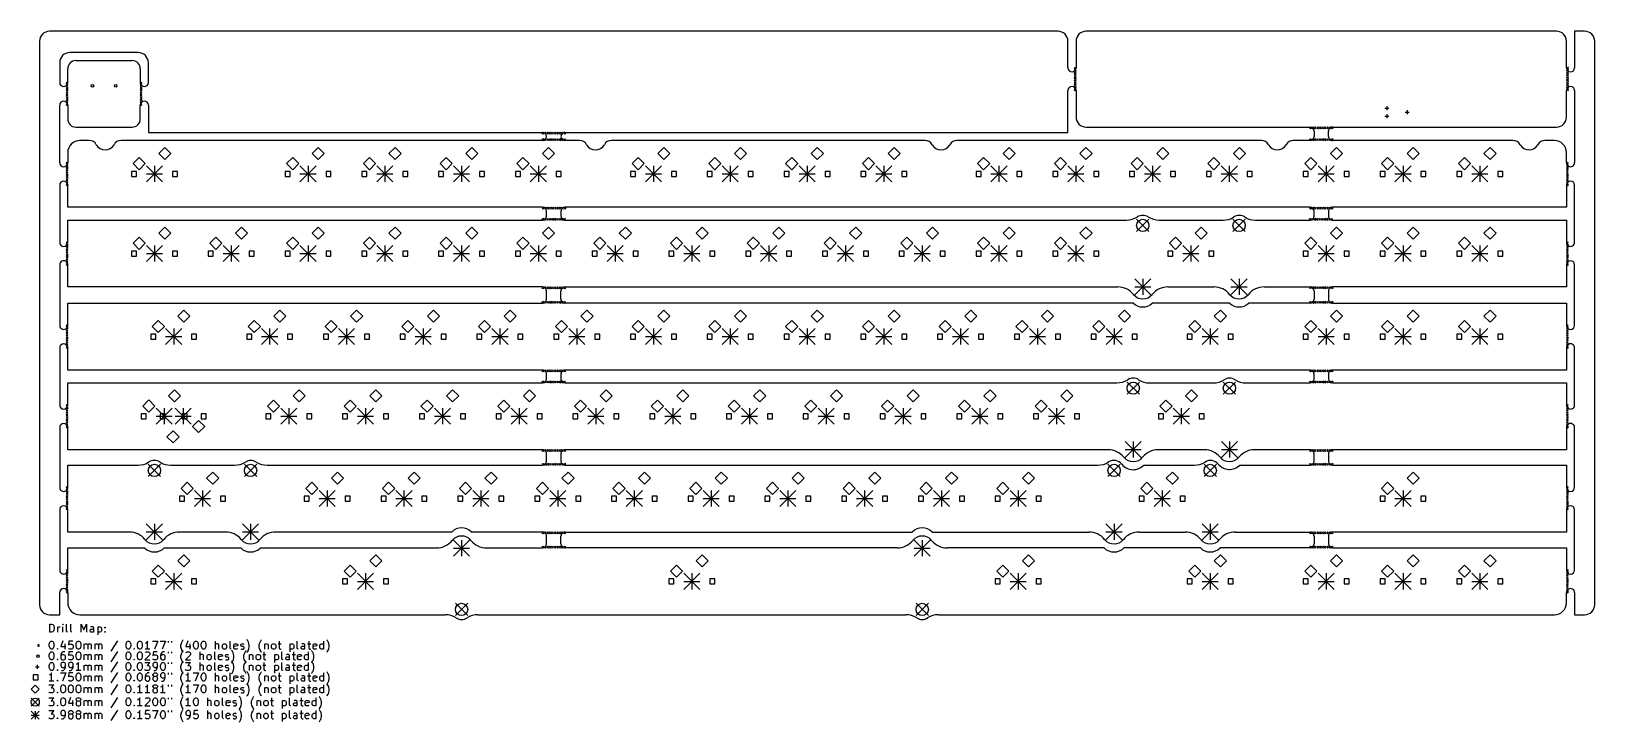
# Model space of a CAD drawing. Extents: x -31 to 357, y -136 to 35.
import ezdxf

# ---------------------------------------------------------------- set-up
doc = ezdxf.new("R2010")
doc.units = 0
doc.layers.add('BLACK', color=7, linetype='CONTINUOUS')

msp = doc.modelspace()

# ---------------------------------------------------------------- linework, layer by layer
at = {"layer": 'BLACK', "linetype": 'CONTINUOUS'}
for p, q in [((224.168, 35.425), (-26.025, 35.425)), ((347.875, 35.425), (231.168, 35.425)), ((352.375, 35.425), (352.375, 26.319)), ((354.875, 35.425), (352.375, 35.425)), ((-28.525, 32.925), (-28.525, -106.985)), ((226.668, 26.319), (226.668, 32.925)), ((228.668, 32.925), (228.668, 26.319)), ((350.375, 26.319), (350.375, 32.925)), ((357.375, -106.985), (357.375, 32.925)), ((-23.525, 27.625), (-23.525, 22.669)), ((-4.025, 30.125), (-21.025, 30.125)), ((-19.525, 28.125), (-5.525, 28.125)), ((-1.525, 22.669), (-1.525, 27.625)), ((-21.525, 22.669), (-21.525, 26.125)), ((-3.525, 26.125), (-3.525, 22.669)), ((228.243, 26.45), (228.693, 26)), ((228.693, 26.45), (228.243, 26)), ((228.243, 25.85), (228.693, 25.4)), ((228.693, 25.85), (228.243, 25.4)), ((228.243, 25.25), (228.693, 24.8)), ((228.693, 25.25), (228.243, 24.8)), ((228.243, 24.65), (228.693, 24.2)), ((228.693, 24.65), (228.243, 24.2)), ((228.243, 24.05), (228.693, 23.6)), ((228.693, 24.05), (228.243, 23.6)), ((228.243, 23.45), (228.693, 23)), ((228.693, 23.45), (228.243, 23)), ((350.375, 26.525), (350.825, 26.075)), ((350.825, 26.525), (350.375, 26.075)), ((350.375, 25.925), (350.825, 25.475)), ((350.825, 25.925), (350.375, 25.475)), ((350.375, 25.325), (350.825, 24.875)), ((350.825, 25.325), (350.375, 24.875)), ((350.375, 24.725), (350.825, 24.275)), ((350.825, 24.725), (350.375, 24.275)), ((350.375, 24.125), (350.825, 23.675)), ((350.825, 24.125), (350.375, 23.675)), ((350.375, 23.525), (350.825, 23.075)), ((350.825, 23.525), (350.375, 23.075)), ((-21.95, 22.8), (-21.5, 22.35)), ((-21.5, 22.8), (-21.95, 22.35)), ((-21.95, 22.2), (-21.5, 21.75)), ((-21.5, 22.2), (-21.95, 21.75)), ((-21.95, 21.6), (-21.5, 21.15)), ((-21.5, 21.6), (-21.95, 21.15)), ((-21.95, 21), (-21.5, 20.55)), ((-21.5, 21), (-21.95, 20.55)), ((-21.95, 20.4), (-21.5, 19.95)), ((-21.5, 20.4), (-21.95, 19.95)), ((-21.95, 19.8), (-21.5, 19.35)), ((-21.5, 19.8), (-21.95, 19.35)), ((-3.55, 22.8), (-3.1, 22.35)), ((-3.1, 22.8), (-3.55, 22.35)), ((-3.55, 22.2), (-3.1, 21.75)), ((-3.1, 22.2), (-3.55, 21.75)), ((-3.55, 21.6), (-3.1, 21.15)), ((-3.1, 21.6), (-3.55, 21.15)), ((-3.55, 21), (-3.1, 20.55)), ((-3.1, 21), (-3.55, 20.55)), ((-3.55, 20.4), (-3.1, 19.95)), ((-3.1, 20.4), (-3.55, 19.95)), ((-3.55, 19.8), (-3.1, 19.35)), ((-3.1, 19.8), (-3.55, 19.35)), ((226.668, 10.3), (226.668, 20.731)), ((228.243, 22.85), (228.693, 22.4)), ((228.693, 22.85), (228.243, 22.4)), ((228.243, 22.25), (228.693, 21.8)), ((228.693, 22.25), (228.243, 21.8)), ((228.243, 21.65), (228.693, 21.2)), ((228.693, 21.65), (228.243, 21.2)), ((228.243, 21.05), (228.693, 20.6)), ((228.693, 21.05), (228.243, 20.6)), ((228.668, 20.731), (228.668, 14.125)), ((350.375, 22.925), (350.825, 22.475)), ((350.825, 22.925), (350.375, 22.475)), ((350.375, 22.325), (350.825, 21.875)), ((350.825, 22.325), (350.375, 21.875)), ((350.375, 21.725), (350.825, 21.275)), ((350.825, 21.725), (350.375, 21.275)), ((350.375, 21.125), (350.825, 20.675)), ((350.825, 21.125), (350.375, 20.675)), ((350.375, 14.125), (350.375, 20.731)), ((352.375, 20.731), (352.375, 2.794)), ((-23.525, 2.794), (-23.525, 17.081)), ((-21.95, 19.2), (-21.5, 18.75)), ((-21.5, 19.2), (-21.95, 18.75)), ((-21.95, 18.6), (-21.5, 18.15)), ((-21.5, 18.6), (-21.95, 18.15)), ((-21.95, 18), (-21.5, 17.55)), ((-21.5, 18), (-21.95, 17.55)), ((-21.95, 17.4), (-21.5, 16.95)), ((-21.5, 17.4), (-21.95, 16.95)), ((-21.525, 17.081), (-21.525, 13.625)), ((-3.55, 19.2), (-3.1, 18.75)), ((-3.1, 19.2), (-3.55, 18.75)), ((-3.55, 18.6), (-3.1, 18.15)), ((-3.1, 18.6), (-3.55, 18.15)), ((-3.55, 18), (-3.1, 17.55)), ((-3.1, 18), (-3.55, 17.55)), ((-3.55, 17.4), (-3.1, 16.95)), ((-3.1, 17.4), (-3.55, 16.95)), ((-3.525, 13.625), (-3.525, 17.081)), ((-1.525, 17.081), (-1.525, 10.3)), ((305.295, 16.336), (306.285, 16.336)), ((305.79, 16.8313), (305.79, 15.8407)), ((310.87, 15.8153), (310.87, 14.8247)), ((286.596, 11.65), (287.046, 11.2)), ((287.046, 11.65), (286.596, 11.2)), ((287.196, 11.65), (287.646, 11.2)), ((287.646, 11.65), (287.196, 11.2)), ((287.796, 11.65), (288.246, 11.2)), ((288.246, 11.65), (287.796, 11.2)), ((288.396, 11.65), (288.846, 11.2)), ((288.846, 11.65), (288.396, 11.2)), ((288.996, 11.65), (289.446, 11.2)), ((289.446, 11.65), (288.996, 11.2)), ((289.596, 11.65), (290.046, 11.2)), ((290.046, 11.65), (289.596, 11.2)), ((290.196, 11.65), (290.646, 11.2)), ((290.646, 11.65), (290.196, 11.2)), ((290.796, 11.65), (291.246, 11.2)), ((291.246, 11.65), (290.796, 11.2)), ((291.396, 11.65), (291.846, 11.2)), ((291.846, 11.65), (291.396, 11.2)), ((291.996, 11.65), (292.446, 11.2)), ((292.446, 11.65), (291.996, 11.2)), ((305.295, 14.304), (306.285, 14.304)), ((305.79, 14.7993), (305.79, 13.8087)), ((310.375, 15.32), (311.365, 15.32)), ((-19.525, 11.625), (-5.525, 11.625)), ((-16.191, 8.3), (-18.525, 8.3)), ((96.2774, 8.3), (-8.28005, 8.3)), ((-1.525, 10.3), (96.2774, 10.3)), ((96.1464, 10.325), (96.5964, 9.875)), ((96.5964, 10.325), (96.1464, 9.875)), ((96.1464, 8.725), (96.5964, 8.275)), ((96.5964, 8.725), (96.1464, 8.275)), ((96.7464, 10.325), (97.1964, 9.875)), ((97.1964, 10.325), (96.7464, 9.875)), ((96.7464, 8.725), (97.1964, 8.275)), ((97.1964, 8.725), (96.7464, 8.275)), ((97.3464, 10.325), (97.7964, 9.875)), ((97.7964, 10.325), (97.3464, 9.875)), ((97.3464, 8.725), (97.7964, 8.275)), ((97.7964, 8.725), (97.3464, 8.275)), ((97.9464, 10.325), (98.3964, 9.875)), ((98.3964, 10.325), (97.9464, 9.875)), ((97.9464, 8.725), (98.3964, 8.275)), ((98.3964, 8.725), (97.9464, 8.275)), ((98.5464, 10.325), (98.9964, 9.875)), ((98.9964, 10.325), (98.5464, 9.875)), ((98.5464, 8.725), (98.9964, 8.275)), ((98.9964, 8.725), (98.5464, 8.275)), ((99.1464, 10.325), (99.5964, 9.875)), ((99.5964, 10.325), (99.1464, 9.875)), ((99.1464, 8.725), (99.5964, 8.275)), ((99.5964, 8.725), (99.1464, 8.275)), ((99.7464, 10.325), (100.196, 9.875)), ((100.196, 10.325), (99.7464, 9.875)), ((99.7464, 8.725), (100.196, 8.275)), ((100.196, 8.725), (99.7464, 8.275)), ((100.346, 10.325), (100.796, 9.875)), ((100.796, 10.325), (100.346, 9.875)), ((100.346, 8.725), (100.796, 8.275)), ((100.796, 8.725), (100.346, 8.275)), ((100.946, 10.325), (101.396, 9.875)), ((101.396, 10.325), (100.946, 9.875)), ((100.946, 8.725), (101.396, 8.275)), ((101.396, 8.725), (100.946, 8.275)), ((101.546, 10.325), (101.996, 9.875)), ((101.996, 10.325), (101.546, 9.875)), ((101.546, 8.725), (101.996, 8.275)), ((101.996, 8.725), (101.546, 8.275)), ((101.865, 10.3), (226.668, 10.3)), ((105.471, 8.3), (101.865, 8.3)), ((191.201, 8.3), (113.382, 8.3)), ((274.651, 8.3), (199.112, 8.3)), ((231.168, 11.625), (286.727, 11.625)), ((286.727, 8.3), (282.562, 8.3)), ((286.596, 8.725), (287.046, 8.275)), ((287.046, 8.725), (286.596, 8.275)), ((287.196, 8.725), (287.646, 8.275)), ((287.646, 8.725), (287.196, 8.275)), ((287.727, 10.625), (287.727, 9.3)), ((287.796, 8.725), (288.246, 8.275)), ((288.246, 8.725), (287.796, 8.275)), ((288.396, 8.725), (288.846, 8.275)), ((288.846, 8.725), (288.396, 8.275)), ((288.996, 8.725), (289.446, 8.275)), ((289.446, 8.725), (288.996, 8.275)), ((289.596, 8.725), (290.046, 8.275)), ((290.046, 8.725), (289.596, 8.275)), ((290.196, 8.725), (290.646, 8.275)), ((290.646, 8.725), (290.196, 8.275)), ((290.796, 8.725), (291.246, 8.275)), ((291.246, 8.725), (290.796, 8.275)), ((291.315, 9.3), (291.315, 10.625)), ((291.396, 8.725), (291.846, 8.275)), ((291.846, 8.725), (291.396, 8.275)), ((291.996, 8.725), (292.446, 8.275)), ((292.446, 8.725), (291.996, 8.275)), ((292.315, 11.625), (347.875, 11.625)), ((337.109, 8.3), (292.315, 8.3)), ((347.375, 8.3), (345.02, 8.3)), ((-21.525, 5.3), (-21.525, 2.794)), ((-3.81, 4.04), (-5.31, 2.54)), ((-2.31, 2.54), (-3.81, 4.04)), ((2.54, 6.58), (1.04, 5.08)), ((1.04, 5.08), (2.54, 3.58)), ((4.04, 5.08), (2.54, 6.58)), ((2.54, 3.58), (4.04, 5.08)), ((34.29, 4.04), (32.79, 2.54)), ((35.79, 2.54), (34.29, 4.04)), ((40.64, 6.58), (39.14, 5.08)), ((39.14, 5.08), (40.64, 3.58)), ((42.14, 5.08), (40.64, 6.58)), ((40.64, 3.58), (42.14, 5.08)), ((53.34, 4.04), (51.84, 2.54)), ((54.84, 2.54), (53.34, 4.04)), ((59.69, 6.58), (58.19, 5.08)), ((58.19, 5.08), (59.69, 3.58)), ((61.19, 5.08), (59.69, 6.58)), ((59.69, 3.58), (61.19, 5.08)), ((72.39, 4.04), (70.89, 2.54)), ((73.89, 2.54), (72.39, 4.04)), ((78.74, 6.58), (77.24, 5.08)), ((77.24, 5.08), (78.74, 3.58)), ((80.24, 5.08), (78.74, 6.58)), ((78.74, 3.58), (80.24, 5.08)), ((91.44, 4.04), (89.94, 2.54)), ((92.94, 2.54), (91.44, 4.04)), ((97.79, 6.58), (96.29, 5.08)), ((96.29, 5.08), (97.79, 3.58)), ((99.29, 5.08), (97.79, 6.58)), ((97.79, 3.58), (99.29, 5.08)), ((120.015, 4.04), (118.515, 2.54)), ((121.515, 2.54), (120.015, 4.04)), ((126.365, 6.58), (124.865, 5.08)), ((124.865, 5.08), (126.365, 3.58)), ((127.865, 5.08), (126.365, 6.58)), ((126.365, 3.58), (127.865, 5.08)), ((139.065, 4.04), (137.565, 2.54)), ((140.565, 2.54), (139.065, 4.04)), ((145.415, 6.58), (143.915, 5.08)), ((143.915, 5.08), (145.415, 3.58)), ((146.915, 5.08), (145.415, 6.58)), ((145.415, 3.58), (146.915, 5.08)), ((158.115, 4.04), (156.615, 2.54)), ((159.615, 2.54), (158.115, 4.04)), ((164.465, 6.58), (162.965, 5.08)), ((162.965, 5.08), (164.465, 3.58)), ((165.965, 5.08), (164.465, 6.58)), ((164.465, 3.58), (165.965, 5.08)), ((177.165, 4.04), (175.665, 2.54)), ((178.665, 2.54), (177.165, 4.04)), ((183.515, 6.58), (182.015, 5.08)), ((182.015, 5.08), (183.515, 3.58)), ((185.015, 5.08), (183.515, 6.58)), ((183.515, 3.58), (185.015, 5.08)), ((205.74, 4.04), (204.24, 2.54)), ((207.24, 2.54), (205.74, 4.04)), ((212.09, 6.58), (210.59, 5.08)), ((210.59, 5.08), (212.09, 3.58)), ((213.59, 5.08), (212.09, 6.58)), ((212.09, 3.58), (213.59, 5.08)), ((224.79, 4.04), (223.29, 2.54)), ((226.29, 2.54), (224.79, 4.04)), ((231.14, 6.58), (229.64, 5.08)), ((229.64, 5.08), (231.14, 3.58)), ((232.64, 5.08), (231.14, 6.58)), ((231.14, 3.58), (232.64, 5.08)), ((243.84, 4.04), (242.34, 2.54)), ((245.34, 2.54), (243.84, 4.04)), ((250.19, 6.58), (248.69, 5.08)), ((248.69, 5.08), (250.19, 3.58)), ((251.69, 5.08), (250.19, 6.58)), ((250.19, 3.58), (251.69, 5.08)), ((262.89, 4.04), (261.39, 2.54)), ((264.39, 2.54), (262.89, 4.04)), ((269.24, 6.58), (267.74, 5.08)), ((267.74, 5.08), (269.24, 3.58)), ((270.74, 5.08), (269.24, 6.58)), ((269.24, 3.58), (270.74, 5.08)), ((286.94, 4.04), (285.44, 2.54)), ((288.44, 2.54), (286.94, 4.04)), ((293.29, 6.58), (291.79, 5.08)), ((291.79, 5.08), (293.29, 3.58)), ((294.79, 5.08), (293.29, 6.58)), ((293.29, 3.58), (294.79, 5.08)), ((305.99, 4.04), (304.49, 2.54)), ((307.49, 2.54), (305.99, 4.04)), ((312.34, 6.58), (310.84, 5.08)), ((310.84, 5.08), (312.34, 3.58)), ((313.84, 5.08), (312.34, 6.58)), ((312.34, 3.58), (313.84, 5.08)), ((325.04, 4.04), (323.54, 2.54)), ((326.54, 2.54), (325.04, 4.04)), ((331.39, 6.58), (329.89, 5.08)), ((329.89, 5.08), (331.39, 3.58)), ((332.89, 5.08), (331.39, 6.58)), ((331.39, 3.58), (332.89, 5.08)), ((350.375, 2.79401), (350.375, 5.3)), ((-21.95, 2.925), (-21.5, 2.475)), ((-21.5, 2.925), (-21.95, 2.475)), ((-21.95, 2.325), (-21.5, 1.875)), ((-21.5, 2.325), (-21.95, 1.875)), ((-21.95, 1.725), (-21.5, 1.275)), ((-21.5, 1.725), (-21.95, 1.275)), ((-21.95, 1.125), (-21.5, 0.675)), ((-21.5, 1.125), (-21.95, 0.675)), ((-21.95, 0.525), (-21.5, 0.075)), ((-21.5, 0.525), (-21.95, 0.075)), ((-4.46128, 0.618724), (-5.69872, 0.618724)), ((-5.69872, 0.618724), (-5.69872, -0.618724)), ((-5.31, 2.54), (-3.81, 1.04)), ((-4.46128, -0.618724), (-4.46128, 0.618724)), ((-3.81, 1.04), (-2.31, 2.54)), ((-1.9939, 1.9939), (1.9939, -1.9939)), ((1.9939, 1.9939), (-1.9939, -1.9939)), ((-1.9939, 0), (1.9939, 0)), ((0, 1.9939), (0, -1.9939)), ((5.69872, 0.618724), (4.46128, 0.618724)), ((4.46128, 0.618724), (4.46128, -0.618724)), ((5.69872, -0.618724), (5.69872, 0.618724)), ((33.6387, 0.618724), (32.4013, 0.618724)), ((32.4013, 0.618724), (32.4013, -0.618724)), ((32.79, 2.54), (34.29, 1.04)), ((33.6387, -0.618724), (33.6387, 0.618724)), ((34.29, 1.04), (35.79, 2.54)), ((36.1061, 1.9939), (40.0939, -1.9939)), ((40.0939, 1.9939), (36.1061, -1.9939)), ((36.1061, 0), (40.0939, 0)), ((38.1, 1.9939), (38.1, -1.9939)), ((43.7987, 0.618724), (42.5613, 0.618724)), ((42.5613, 0.618724), (42.5613, -0.618724)), ((43.7987, -0.618724), (43.7987, 0.618724)), ((52.6887, 0.618724), (51.4513, 0.618724)), ((51.4513, 0.618724), (51.4513, -0.618724)), ((51.84, 2.54), (53.34, 1.04)), ((52.6887, -0.618724), (52.6887, 0.618724)), ((53.34, 1.04), (54.84, 2.54)), ((55.1561, 1.9939), (59.1439, -1.9939)), ((59.1439, 1.9939), (55.1561, -1.9939)), ((55.1561, 0), (59.1439, 0)), ((57.15, 1.9939), (57.15, -1.9939)), ((62.8487, 0.618724), (61.6113, 0.618724)), ((61.6113, 0.618724), (61.6113, -0.618724)), ((62.8487, -0.618724), (62.8487, 0.618724)), ((71.7387, 0.618724), (70.5013, 0.618724)), ((70.5013, 0.618724), (70.5013, -0.618724)), ((70.89, 2.54), (72.39, 1.04)), ((71.7387, -0.618724), (71.7387, 0.618724)), ((72.39, 1.04), (73.89, 2.54)), ((74.2061, 1.9939), (78.1939, -1.9939)), ((78.1939, 1.9939), (74.2061, -1.9939)), ((74.2061, 0), (78.1939, 0)), ((76.2, 1.9939), (76.2, -1.9939)), ((81.8987, 0.618724), (80.6613, 0.618724)), ((80.6613, 0.618724), (80.6613, -0.618724)), ((81.8987, -0.618724), (81.8987, 0.618724)), ((90.7887, 0.618724), (89.5513, 0.618724)), ((89.5513, 0.618724), (89.5513, -0.618724)), ((89.94, 2.54), (91.44, 1.04)), ((90.7887, -0.618724), (90.7887, 0.618724)), ((91.44, 1.04), (92.94, 2.54)), ((93.2561, 1.9939), (97.2439, -1.9939)), ((97.2439, 1.9939), (93.2561, -1.9939)), ((93.2561, 0), (97.2439, 0)), ((95.25, 1.9939), (95.25, -1.9939)), ((100.949, 0.618724), (99.7113, 0.618724)), ((99.7113, 0.618724), (99.7113, -0.618724)), ((100.949, -0.618724), (100.949, 0.618724)), ((119.364, 0.618724), (118.126, 0.618724)), ((118.126, 0.618724), (118.126, -0.618724)), ((118.515, 2.54), (120.015, 1.04)), ((119.364, -0.618724), (119.364, 0.618724)), ((120.015, 1.04), (121.515, 2.54)), ((121.831, 1.9939), (125.819, -1.9939)), ((125.819, 1.9939), (121.831, -1.9939)), ((121.831, 0), (125.819, 0)), ((123.825, 1.9939), (123.825, -1.9939)), ((129.524, 0.618724), (128.286, 0.618724)), ((128.286, 0.618724), (128.286, -0.618724)), ((129.524, -0.618724), (129.524, 0.618724)), ((138.414, 0.618724), (137.176, 0.618724)), ((137.176, 0.618724), (137.176, -0.618724)), ((137.565, 2.54), (139.065, 1.04)), ((138.414, -0.618724), (138.414, 0.618724)), ((139.065, 1.04), (140.565, 2.54)), ((140.881, 1.9939), (144.869, -1.9939)), ((144.869, 1.9939), (140.881, -1.9939)), ((140.881, 0), (144.869, 0)), ((142.875, 1.9939), (142.875, -1.9939)), ((148.574, 0.618724), (147.336, 0.618724)), ((147.336, 0.618724), (147.336, -0.618724)), ((148.574, -0.618724), (148.574, 0.618724)), ((157.464, 0.618724), (156.226, 0.618724)), ((156.226, 0.618724), (156.226, -0.618724)), ((156.615, 2.54), (158.115, 1.04)), ((157.464, -0.618724), (157.464, 0.618724)), ((158.115, 1.04), (159.615, 2.54)), ((159.931, 1.9939), (163.919, -1.9939)), ((163.919, 1.9939), (159.931, -1.9939)), ((159.931, 0), (163.919, 0)), ((161.925, 1.9939), (161.925, -1.9939)), ((167.624, 0.618724), (166.386, 0.618724)), ((166.386, 0.618724), (166.386, -0.618724)), ((167.624, -0.618724), (167.624, 0.618724)), ((176.514, 0.618724), (175.276, 0.618724)), ((175.276, 0.618724), (175.276, -0.618724)), ((175.665, 2.54), (177.165, 1.04)), ((176.514, -0.618724), (176.514, 0.618724)), ((177.165, 1.04), (178.665, 2.54)), ((178.981, 1.9939), (182.969, -1.9939)), ((182.969, 1.9939), (178.981, -1.9939)), ((178.981, 0), (182.969, 0)), ((180.975, 1.9939), (180.975, -1.9939)), ((186.674, 0.618724), (185.436, 0.618724)), ((185.436, 0.618724), (185.436, -0.618724)), ((186.674, -0.618724), (186.674, 0.618724)), ((205.089, 0.618724), (203.851, 0.618724)), ((203.851, 0.618724), (203.851, -0.618724)), ((204.24, 2.54), (205.74, 1.04)), ((205.089, -0.618724), (205.089, 0.618724)), ((205.74, 1.04), (207.24, 2.54)), ((207.556, 1.9939), (211.544, -1.9939)), ((211.544, 1.9939), (207.556, -1.9939)), ((207.556, 0), (211.544, 0)), ((209.55, 1.9939), (209.55, -1.9939)), ((215.249, 0.618724), (214.011, 0.618724)), ((214.011, 0.618724), (214.011, -0.618724)), ((215.249, -0.618724), (215.249, 0.618724)), ((224.139, 0.618724), (222.901, 0.618724)), ((222.901, 0.618724), (222.901, -0.618724)), ((223.29, 2.54), (224.79, 1.04)), ((224.139, -0.618724), (224.139, 0.618724)), ((224.79, 1.04), (226.29, 2.54)), ((226.606, 1.9939), (230.594, -1.9939)), ((230.594, 1.9939), (226.606, -1.9939)), ((226.606, 0), (230.594, 0)), ((228.6, 1.9939), (228.6, -1.9939)), ((234.299, 0.618724), (233.061, 0.618724)), ((233.061, 0.618724), (233.061, -0.618724)), ((234.299, -0.618724), (234.299, 0.618724)), ((243.189, 0.618724), (241.951, 0.618724)), ((241.951, 0.618724), (241.951, -0.618724)), ((242.34, 2.54), (243.84, 1.04)), ((243.189, -0.618724), (243.189, 0.618724)), ((243.84, 1.04), (245.34, 2.54)), ((245.656, 1.9939), (249.644, -1.9939)), ((249.644, 1.9939), (245.656, -1.9939)), ((245.656, 0), (249.644, 0)), ((247.65, 1.9939), (247.65, -1.9939)), ((253.349, 0.618724), (252.111, 0.618724)), ((252.111, 0.618724), (252.111, -0.618724)), ((253.349, -0.618724), (253.349, 0.618724)), ((262.239, 0.618724), (261.001, 0.618724)), ((261.001, 0.618724), (261.001, -0.618724)), ((261.39, 2.54), (262.89, 1.04)), ((262.239, -0.618724), (262.239, 0.618724)), ((262.89, 1.04), (264.39, 2.54)), ((264.706, 1.9939), (268.694, -1.9939)), ((268.694, 1.9939), (264.706, -1.9939)), ((264.706, 0), (268.694, 0)), ((266.7, 1.9939), (266.7, -1.9939)), ((272.399, 0.618724), (271.161, 0.618724)), ((271.161, 0.618724), (271.161, -0.618724)), ((272.399, -0.618724), (272.399, 0.618724)), ((286.289, 0.618724), (285.051, 0.618724)), ((285.051, 0.618724), (285.051, -0.618724)), ((285.44, 2.54), (286.94, 1.04)), ((286.289, -0.618724), (286.289, 0.618724)), ((286.94, 1.04), (288.44, 2.54)), ((288.756, 1.9939), (292.744, -1.9939)), ((292.744, 1.9939), (288.756, -1.9939)), ((288.756, 0), (292.744, 0)), ((290.75, 1.9939), (290.75, -1.9939)), ((296.449, 0.618724), (295.211, 0.618724)), ((295.211, 0.618724), (295.211, -0.618724)), ((296.449, -0.618724), (296.449, 0.618724)), ((305.339, 0.618724), (304.101, 0.618724)), ((304.101, 0.618724), (304.101, -0.618724)), ((304.49, 2.54), (305.99, 1.04)), ((305.339, -0.618724), (305.339, 0.618724)), ((305.99, 1.04), (307.49, 2.54)), ((307.806, 1.9939), (311.794, -1.9939)), ((311.794, 1.9939), (307.806, -1.9939)), ((307.806, 0), (311.794, 0)), ((309.8, 1.9939), (309.8, -1.9939)), ((315.499, 0.618724), (314.261, 0.618724)), ((314.261, 0.618724), (314.261, -0.618724)), ((315.499, -0.618724), (315.499, 0.618724)), ((324.389, 0.618724), (323.151, 0.618724)), ((323.151, 0.618724), (323.151, -0.618724)), ((323.54, 2.54), (325.04, 1.04)), ((324.389, -0.618724), (324.389, 0.618724)), ((325.04, 1.04), (326.54, 2.54)), ((326.856, 1.9939), (330.844, -1.9939)), ((330.844, 1.9939), (326.856, -1.9939)), ((326.856, 0), (330.844, 0)), ((328.85, 1.9939), (328.85, -1.9939)), ((334.549, 0.618724), (333.311, 0.618724)), ((333.311, 0.618724), (333.311, -0.618724)), ((334.549, -0.618724), (334.549, 0.618724)), ((350.35, 2.925), (350.8, 2.475)), ((350.8, 2.925), (350.35, 2.475)), ((350.35, 2.325), (350.8, 1.875)), ((350.8, 2.325), (350.35, 1.875)), ((350.35, 1.725), (350.8, 1.275)), ((350.8, 1.725), (350.35, 1.275)), ((350.35, 1.125), (350.8, 0.675)), ((350.8, 1.125), (350.35, 0.675)), ((350.35, 0.525), (350.8, 0.075)), ((350.8, 0.525), (350.35, 0.075)), ((-23.525, -2.794), (-23.525, -16.991)), ((-21.95, -0.075), (-21.5, -0.525)), ((-21.5, -0.075), (-21.95, -0.525)), ((-21.95, -0.675), (-21.5, -1.125)), ((-21.5, -0.675), (-21.95, -1.125)), ((-21.95, -1.275), (-21.5, -1.725)), ((-21.5, -1.275), (-21.95, -1.725)), ((-21.95, -1.875), (-21.5, -2.325)), ((-21.5, -1.875), (-21.95, -2.325)), ((-21.95, -2.475), (-21.5, -2.925)), ((-21.5, -2.475), (-21.95, -2.925)), ((-21.525, -8.3), (-21.525, -2.794)), ((-5.69872, -0.618724), (-4.46128, -0.618724)), ((4.46128, -0.618724), (5.69872, -0.618724)), ((32.4013, -0.618724), (33.6387, -0.618724)), ((42.5613, -0.618724), (43.7987, -0.618724)), ((51.4513, -0.618724), (52.6887, -0.618724)), ((61.6113, -0.618724), (62.8487, -0.618724)), ((70.5013, -0.618724), (71.7387, -0.618724)), ((80.6613, -0.618724), (81.8987, -0.618724)), ((89.5513, -0.618724), (90.7887, -0.618724)), ((99.7113, -0.618724), (100.949, -0.618724)), ((118.126, -0.618724), (119.364, -0.618724)), ((128.286, -0.618724), (129.524, -0.618724)), ((137.176, -0.618724), (138.414, -0.618724)), ((147.336, -0.618724), (148.574, -0.618724)), ((156.226, -0.618724), (157.464, -0.618724)), ((166.386, -0.618724), (167.624, -0.618724)), ((175.276, -0.618724), (176.514, -0.618724)), ((185.436, -0.618724), (186.674, -0.618724)), ((203.851, -0.618724), (205.089, -0.618724)), ((214.011, -0.618724), (215.249, -0.618724)), ((222.901, -0.618724), (224.139, -0.618724)), ((233.061, -0.618724), (234.299, -0.618724)), ((241.951, -0.618724), (243.189, -0.618724)), ((252.111, -0.618724), (253.349, -0.618724)), ((261.001, -0.618724), (262.239, -0.618724)), ((271.161, -0.618724), (272.399, -0.618724)), ((285.051, -0.618724), (286.289, -0.618724)), ((295.211, -0.618724), (296.449, -0.618724)), ((304.101, -0.618724), (305.339, -0.618724)), ((314.261, -0.618724), (315.499, -0.618724)), ((323.151, -0.618724), (324.389, -0.618724)), ((333.311, -0.618724), (334.549, -0.618724)), ((350.35, -0.075), (350.8, -0.525)), ((350.8, -0.075), (350.35, -0.525)), ((350.35, -0.675), (350.8, -1.125)), ((350.8, -0.675), (350.35, -1.125)), ((350.35, -1.275), (350.8, -1.725)), ((350.8, -1.275), (350.35, -1.725)), ((350.35, -1.875), (350.8, -2.325)), ((350.8, -1.875), (350.35, -2.325)), ((350.35, -2.475), (350.8, -2.925)), ((350.8, -2.475), (350.35, -2.925)), ((350.375, -2.794), (350.375, -8.3)), ((352.375, -16.991), (352.375, -2.794)), ((96.2774, -8.3), (-21.525, -8.3)), ((-21.525, -11.485), (96.2774, -11.485)), ((-21.525, -16.991), (-21.525, -11.485)), ((96.131, -11.06), (96.581, -11.51)), ((96.581, -11.06), (96.131, -11.51)), ((96.2337, -8.275), (96.6837, -8.725)), ((96.6837, -8.275), (96.2337, -8.725)), ((96.731, -11.06), (97.181, -11.51)), ((97.181, -11.06), (96.731, -11.51)), ((96.8337, -8.275), (97.2837, -8.725)), ((97.2837, -8.275), (96.8337, -8.725)), ((97.2774, -10.485), (97.2774, -9.3)), ((97.331, -11.06), (97.781, -11.51)), ((97.781, -11.06), (97.331, -11.51)), ((97.4337, -8.275), (97.8837, -8.725)), ((97.8837, -8.275), (97.4337, -8.725)), ((97.931, -11.06), (98.381, -11.51)), ((98.381, -11.06), (97.931, -11.51)), ((98.0337, -8.275), (98.4837, -8.725)), ((98.4837, -8.275), (98.0337, -8.725)), ((98.531, -11.06), (98.981, -11.51)), ((98.981, -11.06), (98.531, -11.51)), ((98.6337, -8.275), (99.0837, -8.725)), ((99.0837, -8.275), (98.6337, -8.725)), ((99.131, -11.06), (99.581, -11.51)), ((99.581, -11.06), (99.131, -11.51)), ((99.2337, -8.275), (99.6837, -8.725)), ((99.6837, -8.275), (99.2337, -8.725)), ((99.731, -11.06), (100.181, -11.51)), ((100.181, -11.06), (99.731, -11.51)), ((99.8337, -8.275), (100.284, -8.725)), ((100.284, -8.275), (99.8337, -8.725)), ((100.331, -11.06), (100.781, -11.51)), ((100.781, -11.06), (100.331, -11.51)), ((100.434, -8.275), (100.884, -8.725)), ((100.884, -8.275), (100.434, -8.725)), ((100.865, -9.3), (100.865, -10.485)), ((100.931, -11.06), (101.381, -11.51)), ((101.381, -11.06), (100.931, -11.51)), ((101.034, -8.275), (101.484, -8.725)), ((101.484, -8.275), (101.034, -8.725)), ((101.531, -11.06), (101.981, -11.51)), ((101.981, -11.06), (101.531, -11.51)), ((101.634, -8.275), (102.084, -8.725)), ((102.084, -8.275), (101.634, -8.725)), ((286.727, -8.3), (101.865, -8.3)), ((101.865, -11.485), (241.191, -11.485)), ((243.713, -11.276), (246.761, -14.324)), ((246.761, -11.276), (243.713, -14.324)), ((249.283, -11.485), (265.152, -11.485)), ((267.589, -11.276), (270.637, -14.324)), ((270.637, -11.276), (267.589, -14.324)), ((273.198, -11.485), (286.727, -11.485)), ((286.489, -11.06), (286.939, -11.51)), ((286.939, -11.06), (286.489, -11.51)), ((286.588, -8.275), (287.038, -8.725)), ((287.038, -8.275), (286.588, -8.725)), ((287.089, -11.06), (287.539, -11.51)), ((287.539, -11.06), (287.089, -11.51)), ((287.188, -8.275), (287.638, -8.725)), ((287.638, -8.275), (287.188, -8.725)), ((287.689, -11.06), (288.139, -11.51)), ((288.139, -11.06), (287.689, -11.51)), ((287.727, -10.485), (287.727, -9.3)), ((287.788, -8.275), (288.238, -8.725)), ((288.238, -8.275), (287.788, -8.725)), ((288.289, -11.06), (288.739, -11.51)), ((288.739, -11.06), (288.289, -11.51)), ((288.388, -8.275), (288.838, -8.725)), ((288.838, -8.275), (288.388, -8.725)), ((288.889, -11.06), (289.339, -11.51)), ((289.339, -11.06), (288.889, -11.51)), ((288.988, -8.275), (289.438, -8.725)), ((289.438, -8.275), (288.988, -8.725)), ((289.489, -11.06), (289.939, -11.51)), ((289.939, -11.06), (289.489, -11.51)), ((289.588, -8.275), (290.038, -8.725)), ((290.038, -8.275), (289.588, -8.725)), ((290.089, -11.06), (290.539, -11.51)), ((290.539, -11.06), (290.089, -11.51)), ((290.188, -8.275), (290.638, -8.725)), ((290.638, -8.275), (290.188, -8.725)), ((290.689, -11.06), (291.139, -11.51)), ((291.139, -11.06), (290.689, -11.51)), ((290.788, -8.275), (291.238, -8.725)), ((291.238, -8.275), (290.788, -8.725)), ((291.289, -11.06), (291.739, -11.51)), ((291.739, -11.06), (291.289, -11.51)), ((291.315, -9.3), (291.315, -10.485)), ((291.388, -8.275), (291.838, -8.725)), ((291.838, -8.275), (291.388, -8.725)), ((291.889, -11.06), (292.339, -11.51)), ((292.339, -11.06), (291.889, -11.51)), ((291.988, -8.275), (292.438, -8.725)), ((292.438, -8.275), (291.988, -8.725)), ((350.375, -8.3), (292.315, -8.3)), ((292.315, -11.485), (350.375, -11.485)), ((350.375, -11.485), (350.375, -16.991)), ((2.54, -13.205), (1.04, -14.705)), ((1.04, -14.705), (2.54, -16.205)), ((4.04, -14.705), (2.54, -13.205)), ((2.54, -16.205), (4.04, -14.705)), ((21.59, -13.205), (20.09, -14.705)), ((20.09, -14.705), (21.59, -16.205)), ((23.09, -14.705), (21.59, -13.205)), ((21.59, -16.205), (23.09, -14.705)), ((40.64, -13.205), (39.14, -14.705)), ((39.14, -14.705), (40.64, -16.205)), ((42.14, -14.705), (40.64, -13.205)), ((40.64, -16.205), (42.14, -14.705)), ((59.69, -13.205), (58.19, -14.705)), ((58.19, -14.705), (59.69, -16.205)), ((61.19, -14.705), (59.69, -13.205)), ((59.69, -16.205), (61.19, -14.705)), ((78.74, -13.205), (77.24, -14.705)), ((77.24, -14.705), (78.74, -16.205)), ((80.24, -14.705), (78.74, -13.205)), ((78.74, -16.205), (80.24, -14.705)), ((97.79, -13.205), (96.29, -14.705)), ((96.29, -14.705), (97.79, -16.205)), ((99.29, -14.705), (97.79, -13.205)), ((97.79, -16.205), (99.29, -14.705)), ((116.84, -13.205), (115.34, -14.705)), ((115.34, -14.705), (116.84, -16.205)), ((118.34, -14.705), (116.84, -13.205)), ((116.84, -16.205), (118.34, -14.705)), ((135.89, -13.205), (134.39, -14.705)), ((134.39, -14.705), (135.89, -16.205)), ((137.39, -14.705), (135.89, -13.205)), ((135.89, -16.205), (137.39, -14.705)), ((154.94, -13.205), (153.44, -14.705)), ((153.44, -14.705), (154.94, -16.205)), ((156.44, -14.705), (154.94, -13.205)), ((154.94, -16.205), (156.44, -14.705)), ((173.99, -13.205), (172.49, -14.705)), ((172.49, -14.705), (173.99, -16.205)), ((175.49, -14.705), (173.99, -13.205)), ((173.99, -16.205), (175.49, -14.705)), ((193.04, -13.205), (191.54, -14.705)), ((191.54, -14.705), (193.04, -16.205)), ((194.54, -14.705), (193.04, -13.205)), ((193.04, -16.205), (194.54, -14.705)), ((212.09, -13.205), (210.59, -14.705)), ((210.59, -14.705), (212.09, -16.205)), ((213.59, -14.705), (212.09, -13.205)), ((212.09, -16.205), (213.59, -14.705)), ((231.14, -13.205), (229.64, -14.705)), ((229.64, -14.705), (231.14, -16.205)), ((232.64, -14.705), (231.14, -13.205)), ((231.14, -16.205), (232.64, -14.705)), ((259.715, -13.205), (258.215, -14.705)), ((258.215, -14.705), (259.715, -16.205)), ((261.215, -14.705), (259.715, -13.205)), ((259.715, -16.205), (261.215, -14.705)), ((293.29, -13.205), (291.79, -14.705)), ((291.79, -14.705), (293.29, -16.205)), ((294.79, -14.705), (293.29, -13.205)), ((293.29, -16.205), (294.79, -14.705)), ((312.34, -13.205), (310.84, -14.705)), ((310.84, -14.705), (312.34, -16.205)), ((313.84, -14.705), (312.34, -13.205)), ((312.34, -16.205), (313.84, -14.705)), ((331.39, -13.205), (329.89, -14.705)), ((329.89, -14.705), (331.39, -16.205)), ((332.89, -14.705), (331.39, -13.205)), ((331.39, -16.205), (332.89, -14.705)), ((-21.95, -16.86), (-21.5, -17.31)), ((-21.5, -16.86), (-21.95, -17.31)), ((-21.95, -17.46), (-21.5, -17.91)), ((-21.5, -17.46), (-21.95, -17.91)), ((-21.95, -18.06), (-21.5, -18.51)), ((-21.5, -18.06), (-21.95, -18.51)), ((-21.95, -18.66), (-21.5, -19.11)), ((-21.5, -18.66), (-21.95, -19.11)), ((-21.95, -19.26), (-21.5, -19.71)), ((-21.5, -19.26), (-21.95, -19.71)), ((-4.46128, -19.1663), (-5.69872, -19.1663)), ((-5.69872, -19.1663), (-5.69872, -20.4037)), ((-3.81, -15.745), (-5.31, -17.245)), ((-5.31, -17.245), (-3.81, -18.745)), ((-4.46128, -20.4037), (-4.46128, -19.1663)), ((-2.31, -17.245), (-3.81, -15.745)), ((-3.81, -18.745), (-2.31, -17.245)), ((-1.9939, -17.7911), (1.9939, -21.7789)), ((1.9939, -17.7911), (-1.9939, -21.7789)), ((0, -17.7911), (0, -21.7789)), ((5.69872, -19.1663), (4.46128, -19.1663)), ((4.46128, -19.1663), (4.46128, -20.4037)), ((5.69872, -20.4037), (5.69872, -19.1663)), ((14.5887, -19.1663), (13.3513, -19.1663)), ((13.3513, -19.1663), (13.3513, -20.4037)), ((15.24, -15.745), (13.74, -17.245)), ((13.74, -17.245), (15.24, -18.745)), ((14.5887, -20.4037), (14.5887, -19.1663)), ((16.74, -17.245), (15.24, -15.745)), ((15.24, -18.745), (16.74, -17.245)), ((17.0561, -17.7911), (21.0439, -21.7789)), ((21.0439, -17.7911), (17.0561, -21.7789)), ((19.05, -17.7911), (19.05, -21.7789)), ((24.7487, -19.1663), (23.5113, -19.1663)), ((23.5113, -19.1663), (23.5113, -20.4037)), ((24.7487, -20.4037), (24.7487, -19.1663)), ((33.6387, -19.1663), (32.4013, -19.1663)), ((32.4013, -19.1663), (32.4013, -20.4037)), ((34.29, -15.745), (32.79, -17.245)), ((32.79, -17.245), (34.29, -18.745)), ((33.6387, -20.4037), (33.6387, -19.1663)), ((35.79, -17.245), (34.29, -15.745)), ((34.29, -18.745), (35.79, -17.245)), ((36.1061, -17.7911), (40.0939, -21.7789)), ((40.0939, -17.7911), (36.1061, -21.7789)), ((38.1, -17.7911), (38.1, -21.7789)), ((43.7987, -19.1663), (42.5613, -19.1663)), ((42.5613, -19.1663), (42.5613, -20.4037)), ((43.7987, -20.4037), (43.7987, -19.1663)), ((52.6887, -19.1663), (51.4513, -19.1663)), ((51.4513, -19.1663), (51.4513, -20.4037)), ((53.34, -15.745), (51.84, -17.245)), ((51.84, -17.245), (53.34, -18.745)), ((52.6887, -20.4037), (52.6887, -19.1663)), ((54.84, -17.245), (53.34, -15.745)), ((53.34, -18.745), (54.84, -17.245)), ((55.1561, -17.7911), (59.1439, -21.7789)), ((59.1439, -17.7911), (55.1561, -21.7789)), ((57.15, -17.7911), (57.15, -21.7789)), ((62.8487, -19.1663), (61.6113, -19.1663)), ((61.6113, -19.1663), (61.6113, -20.4037)), ((62.8487, -20.4037), (62.8487, -19.1663)), ((71.7387, -19.1663), (70.5013, -19.1663)), ((70.5013, -19.1663), (70.5013, -20.4037)), ((72.39, -15.745), (70.89, -17.245)), ((70.89, -17.245), (72.39, -18.745)), ((71.7387, -20.4037), (71.7387, -19.1663)), ((73.89, -17.245), (72.39, -15.745)), ((72.39, -18.745), (73.89, -17.245)), ((74.2061, -17.7911), (78.1939, -21.7789)), ((78.1939, -17.7911), (74.2061, -21.7789)), ((76.2, -17.7911), (76.2, -21.7789)), ((81.8987, -19.1663), (80.6613, -19.1663)), ((80.6613, -19.1663), (80.6613, -20.4037)), ((81.8987, -20.4037), (81.8987, -19.1663)), ((90.7887, -19.1663), (89.5513, -19.1663)), ((89.5513, -19.1663), (89.5513, -20.4037)), ((91.44, -15.745), (89.94, -17.245)), ((89.94, -17.245), (91.44, -18.745)), ((90.7887, -20.4037), (90.7887, -19.1663)), ((92.94, -17.245), (91.44, -15.745)), ((91.44, -18.745), (92.94, -17.245)), ((93.2561, -17.7911), (97.2439, -21.7789)), ((97.2439, -17.7911), (93.2561, -21.7789)), ((95.25, -17.7911), (95.25, -21.7789)), ((100.949, -19.1663), (99.7113, -19.1663)), ((99.7113, -19.1663), (99.7113, -20.4037)), ((100.949, -20.4037), (100.949, -19.1663)), ((109.839, -19.1663), (108.601, -19.1663)), ((108.601, -19.1663), (108.601, -20.4037)), ((110.49, -15.745), (108.99, -17.245)), ((108.99, -17.245), (110.49, -18.745)), ((109.839, -20.4037), (109.839, -19.1663)), ((111.99, -17.245), (110.49, -15.745)), ((110.49, -18.745), (111.99, -17.245)), ((112.306, -17.7911), (116.294, -21.7789)), ((116.294, -17.7911), (112.306, -21.7789)), ((114.3, -17.7911), (114.3, -21.7789)), ((119.999, -19.1663), (118.761, -19.1663)), ((118.761, -19.1663), (118.761, -20.4037)), ((119.999, -20.4037), (119.999, -19.1663)), ((128.889, -19.1663), (127.651, -19.1663)), ((127.651, -19.1663), (127.651, -20.4037)), ((129.54, -15.745), (128.04, -17.245)), ((128.04, -17.245), (129.54, -18.745)), ((128.889, -20.4037), (128.889, -19.1663)), ((131.04, -17.245), (129.54, -15.745)), ((129.54, -18.745), (131.04, -17.245)), ((131.356, -17.7911), (135.344, -21.7789)), ((135.344, -17.7911), (131.356, -21.7789)), ((133.35, -17.7911), (133.35, -21.7789)), ((139.049, -19.1663), (137.811, -19.1663)), ((137.811, -19.1663), (137.811, -20.4037)), ((139.049, -20.4037), (139.049, -19.1663)), ((147.939, -19.1663), (146.701, -19.1663)), ((146.701, -19.1663), (146.701, -20.4037)), ((148.59, -15.745), (147.09, -17.245)), ((147.09, -17.245), (148.59, -18.745)), ((147.939, -20.4037), (147.939, -19.1663)), ((150.09, -17.245), (148.59, -15.745)), ((148.59, -18.745), (150.09, -17.245)), ((150.406, -17.7911), (154.394, -21.7789)), ((154.394, -17.7911), (150.406, -21.7789)), ((152.4, -17.7911), (152.4, -21.7789)), ((158.099, -19.1663), (156.861, -19.1663)), ((156.861, -19.1663), (156.861, -20.4037)), ((158.099, -20.4037), (158.099, -19.1663)), ((166.989, -19.1663), (165.751, -19.1663)), ((165.751, -19.1663), (165.751, -20.4037)), ((167.64, -15.745), (166.14, -17.245)), ((166.14, -17.245), (167.64, -18.745)), ((166.989, -20.4037), (166.989, -19.1663)), ((169.14, -17.245), (167.64, -15.745)), ((167.64, -18.745), (169.14, -17.245)), ((169.456, -17.7911), (173.444, -21.7789)), ((173.444, -17.7911), (169.456, -21.7789)), ((171.45, -17.7911), (171.45, -21.7789)), ((177.149, -19.1663), (175.911, -19.1663)), ((175.911, -19.1663), (175.911, -20.4037)), ((177.149, -20.4037), (177.149, -19.1663)), ((186.039, -19.1663), (184.801, -19.1663)), ((184.801, -19.1663), (184.801, -20.4037)), ((186.69, -15.745), (185.19, -17.245)), ((185.19, -17.245), (186.69, -18.745)), ((186.039, -20.4037), (186.039, -19.1663)), ((188.19, -17.245), (186.69, -15.745)), ((186.69, -18.745), (188.19, -17.245)), ((188.506, -17.7911), (192.494, -21.7789)), ((192.494, -17.7911), (188.506, -21.7789)), ((190.5, -17.7911), (190.5, -21.7789)), ((196.199, -19.1663), (194.961, -19.1663)), ((194.961, -19.1663), (194.961, -20.4037)), ((196.199, -20.4037), (196.199, -19.1663)), ((205.089, -19.1663), (203.851, -19.1663)), ((203.851, -19.1663), (203.851, -20.4037)), ((205.74, -15.745), (204.24, -17.245)), ((204.24, -17.245), (205.74, -18.745)), ((205.089, -20.4037), (205.089, -19.1663)), ((207.24, -17.245), (205.74, -15.745)), ((205.74, -18.745), (207.24, -17.245)), ((207.556, -17.7911), (211.544, -21.7789)), ((211.544, -17.7911), (207.556, -21.7789)), ((209.55, -17.7911), (209.55, -21.7789)), ((215.249, -19.1663), (214.011, -19.1663)), ((214.011, -19.1663), (214.011, -20.4037)), ((215.249, -20.4037), (215.249, -19.1663)), ((224.139, -19.1663), (222.901, -19.1663)), ((222.901, -19.1663), (222.901, -20.4037)), ((224.79, -15.745), (223.29, -17.245)), ((223.29, -17.245), (224.79, -18.745)), ((224.139, -20.4037), (224.139, -19.1663)), ((226.29, -17.245), (224.79, -15.745)), ((224.79, -18.745), (226.29, -17.245)), ((226.606, -17.7911), (230.594, -21.7789)), ((230.594, -17.7911), (226.606, -21.7789)), ((228.6, -17.7911), (228.6, -21.7789)), ((234.299, -19.1663), (233.061, -19.1663)), ((233.061, -19.1663), (233.061, -20.4037)), ((234.299, -20.4037), (234.299, -19.1663)), ((252.714, -19.1663), (251.476, -19.1663)), ((251.476, -19.1663), (251.476, -20.4037)), ((253.365, -15.745), (251.865, -17.245)), ((251.865, -17.245), (253.365, -18.745)), ((252.714, -20.4037), (252.714, -19.1663)), ((254.865, -17.245), (253.365, -15.745)), ((253.365, -18.745), (254.865, -17.245)), ((255.181, -17.7911), (259.169, -21.7789)), ((259.169, -17.7911), (255.181, -21.7789)), ((257.175, -17.7911), (257.175, -21.7789)), ((262.874, -19.1663), (261.636, -19.1663)), ((261.636, -19.1663), (261.636, -20.4037)), ((262.874, -20.4037), (262.874, -19.1663)), ((286.289, -19.1663), (285.051, -19.1663)), ((285.051, -19.1663), (285.051, -20.4037)), ((286.94, -15.745), (285.44, -17.245)), ((285.44, -17.245), (286.94, -18.745)), ((286.289, -20.4037), (286.289, -19.1663)), ((288.44, -17.245), (286.94, -15.745)), ((286.94, -18.745), (288.44, -17.245)), ((288.756, -17.7911), (292.744, -21.7789)), ((292.744, -17.7911), (288.756, -21.7789)), ((290.75, -17.7911), (290.75, -21.7789)), ((296.449, -19.1663), (295.211, -19.1663)), ((295.211, -19.1663), (295.211, -20.4037)), ((296.449, -20.4037), (296.449, -19.1663)), ((305.339, -19.1663), (304.101, -19.1663)), ((304.101, -19.1663), (304.101, -20.4037)), ((305.99, -15.745), (304.49, -17.245)), ((304.49, -17.245), (305.99, -18.745)), ((305.339, -20.4037), (305.339, -19.1663)), ((307.49, -17.245), (305.99, -15.745)), ((305.99, -18.745), (307.49, -17.245)), ((307.806, -17.7911), (311.794, -21.7789)), ((311.794, -17.7911), (307.806, -21.7789)), ((309.8, -17.7911), (309.8, -21.7789)), ((315.499, -19.1663), (314.261, -19.1663)), ((314.261, -19.1663), (314.261, -20.4037)), ((315.499, -20.4037), (315.499, -19.1663)), ((324.389, -19.1663), (323.151, -19.1663)), ((323.151, -19.1663), (323.151, -20.4037)), ((325.04, -15.745), (323.54, -17.245)), ((323.54, -17.245), (325.04, -18.745)), ((324.389, -20.4037), (324.389, -19.1663)), ((326.54, -17.245), (325.04, -15.745)), ((325.04, -18.745), (326.54, -17.245)), ((326.856, -17.7911), (330.844, -21.7789)), ((330.844, -17.7911), (326.856, -21.7789)), ((328.85, -17.7911), (328.85, -21.7789)), ((334.549, -19.1663), (333.311, -19.1663)), ((333.311, -19.1663), (333.311, -20.4037)), ((334.549, -20.4037), (334.549, -19.1663)), ((350.35, -16.86), (350.8, -17.31)), ((350.8, -16.86), (350.35, -17.31)), ((350.35, -17.46), (350.8, -17.91)), ((350.8, -17.46), (350.35, -17.91)), ((350.35, -18.06), (350.8, -18.51)), ((350.8, -18.06), (350.35, -18.51)), ((350.35, -18.66), (350.8, -19.11)), ((350.8, -18.66), (350.35, -19.11)), ((350.35, -19.26), (350.8, -19.71)), ((350.8, -19.26), (350.35, -19.71)), ((-23.525, -22.579), (-23.525, -37.6193)), ((-21.95, -19.86), (-21.5, -20.31)), ((-21.5, -19.86), (-21.95, -20.31)), ((-21.95, -20.46), (-21.5, -20.91)), ((-21.5, -20.46), (-21.95, -20.91)), ((-21.95, -21.06), (-21.5, -21.51)), ((-21.5, -21.06), (-21.95, -21.51)), ((-21.95, -21.66), (-21.5, -22.11)), ((-21.5, -21.66), (-21.95, -22.11)), ((-21.95, -22.26), (-21.5, -22.71)), ((-21.5, -22.26), (-21.95, -22.71)), ((-21.525, -28.085), (-21.525, -22.579)), ((-5.69872, -20.4037), (-4.46128, -20.4037)), ((-1.9939, -19.785), (1.9939, -19.785)), ((4.46128, -20.4037), (5.69872, -20.4037)), ((13.3513, -20.4037), (14.5887, -20.4037)), ((17.0561, -19.785), (21.0439, -19.785)), ((23.5113, -20.4037), (24.7487, -20.4037)), ((32.4013, -20.4037), (33.6387, -20.4037)), ((36.1061, -19.785), (40.0939, -19.785)), ((42.5613, -20.4037), (43.7987, -20.4037)), ((51.4513, -20.4037), (52.6887, -20.4037)), ((55.1561, -19.785), (59.1439, -19.785)), ((61.6113, -20.4037), (62.8487, -20.4037)), ((70.5013, -20.4037), (71.7387, -20.4037)), ((74.2061, -19.785), (78.1939, -19.785)), ((80.6613, -20.4037), (81.8987, -20.4037)), ((89.5513, -20.4037), (90.7887, -20.4037)), ((93.2561, -19.785), (97.2439, -19.785)), ((99.7113, -20.4037), (100.949, -20.4037)), ((108.601, -20.4037), (109.839, -20.4037)), ((112.306, -19.785), (116.294, -19.785)), ((118.761, -20.4037), (119.999, -20.4037)), ((127.651, -20.4037), (128.889, -20.4037)), ((131.356, -19.785), (135.344, -19.785)), ((137.811, -20.4037), (139.049, -20.4037)), ((146.701, -20.4037), (147.939, -20.4037)), ((150.406, -19.785), (154.394, -19.785)), ((156.861, -20.4037), (158.099, -20.4037)), ((165.751, -20.4037), (166.989, -20.4037)), ((169.456, -19.785), (173.444, -19.785)), ((175.911, -20.4037), (177.149, -20.4037)), ((184.801, -20.4037), (186.039, -20.4037)), ((188.506, -19.785), (192.494, -19.785)), ((194.961, -20.4037), (196.199, -20.4037)), ((203.851, -20.4037), (205.089, -20.4037)), ((207.556, -19.785), (211.544, -19.785)), ((214.011, -20.4037), (215.249, -20.4037)), ((222.901, -20.4037), (224.139, -20.4037)), ((226.606, -19.785), (230.594, -19.785)), ((233.061, -20.4037), (234.299, -20.4037)), ((251.476, -20.4037), (252.714, -20.4037)), ((255.181, -19.785), (259.169, -19.785)), ((261.636, -20.4037), (262.874, -20.4037)), ((285.051, -20.4037), (286.289, -20.4037)), ((288.756, -19.785), (292.744, -19.785)), ((295.211, -20.4037), (296.449, -20.4037)), ((304.101, -20.4037), (305.339, -20.4037)), ((307.806, -19.785), (311.794, -19.785)), ((314.261, -20.4037), (315.499, -20.4037)), ((323.151, -20.4037), (324.389, -20.4037)), ((326.856, -19.785), (330.844, -19.785)), ((333.311, -20.4037), (334.549, -20.4037)), ((350.35, -19.86), (350.8, -20.31)), ((350.8, -19.86), (350.35, -20.31)), ((350.35, -20.46), (350.8, -20.91)), ((350.8, -20.46), (350.35, -20.91)), ((350.35, -21.06), (350.8, -21.51)), ((350.8, -21.06), (350.35, -21.51)), ((350.35, -21.66), (350.8, -22.11)), ((350.8, -21.66), (350.35, -22.11)), ((350.35, -22.26), (350.8, -22.71)), ((350.8, -22.26), (350.35, -22.71)), ((350.375, -22.579), (350.375, -28.085)), ((352.375, -37.6193), (352.375, -22.579)), ((243.243, -26.0461), (247.231, -30.0339)), ((247.231, -26.0461), (243.243, -30.0339)), ((245.237, -26.0461), (245.237, -30.0339)), ((267.119, -26.0461), (271.107, -30.0339)), ((271.107, -26.0461), (267.119, -30.0339)), ((269.113, -26.0461), (269.113, -30.0339)), ((96.2774, -28.085), (-21.525, -28.085)), ((96.1464, -28.06), (96.5964, -28.51)), ((96.5964, -28.06), (96.1464, -28.51)), ((96.7464, -28.06), (97.1964, -28.51)), ((97.1964, -28.06), (96.7464, -28.51)), ((97.2774, -31.1133), (97.2774, -29.085)), ((97.3464, -28.06), (97.7964, -28.51)), ((97.7964, -28.06), (97.3464, -28.51)), ((97.9464, -28.06), (98.3964, -28.51)), ((98.3964, -28.06), (97.9464, -28.51)), ((98.5464, -28.06), (98.9964, -28.51)), ((98.9964, -28.06), (98.5464, -28.51)), ((99.1464, -28.06), (99.5964, -28.51)), ((99.5964, -28.06), (99.1464, -28.51)), ((99.7464, -28.06), (100.196, -28.51)), ((100.196, -28.06), (99.7464, -28.51)), ((100.346, -28.06), (100.796, -28.51)), ((100.796, -28.06), (100.346, -28.51)), ((100.865, -31.1133), (100.865, -29.085)), ((100.946, -28.06), (101.396, -28.51)), ((101.396, -28.06), (100.946, -28.51)), ((101.546, -28.06), (101.996, -28.51)), ((101.996, -28.06), (101.546, -28.51)), ((101.865, -28.085), (239.028, -28.085)), ((243.243, -28.04), (247.231, -28.04)), ((251.446, -28.085), (262.904, -28.085)), ((267.119, -28.04), (271.107, -28.04)), ((275.322, -28.085), (286.727, -28.085)), ((286.596, -28.0103), (287.046, -28.4603)), ((287.046, -28.0103), (286.596, -28.4603)), ((287.196, -28.0103), (287.646, -28.4603)), ((287.646, -28.0103), (287.196, -28.4603)), ((287.727, -29.085), (287.727, -31.1131)), ((287.796, -28.0103), (288.246, -28.4603)), ((288.246, -28.0103), (287.796, -28.4603)), ((288.396, -28.0103), (288.846, -28.4603)), ((288.846, -28.0103), (288.396, -28.4603)), ((288.996, -28.0103), (289.446, -28.4603)), ((289.446, -28.0103), (288.996, -28.4603)), ((289.596, -28.0103), (290.046, -28.4603)), ((290.046, -28.0103), (289.596, -28.4603)), ((290.196, -28.0103), (290.646, -28.4603)), ((290.646, -28.0103), (290.196, -28.4603)), ((290.796, -28.0103), (291.246, -28.4603)), ((291.246, -28.0103), (290.796, -28.4603)), ((291.315, -29.085), (291.315, -31.1133)), ((291.396, -28.0103), (291.846, -28.4603)), ((291.846, -28.0103), (291.396, -28.4603)), ((291.996, -28.0103), (292.446, -28.4603)), ((292.446, -28.0103), (291.996, -28.4603)), ((350.375, -28.085), (292.315, -28.085)), ((-21.525, -32.1133), (96.2774, -32.1133)), ((-21.525, -37.6193), (-21.525, -32.1133)), ((7.3025, -33.8333), (5.8025, -35.3333)), ((8.8025, -35.3333), (7.3025, -33.8333)), ((31.115, -33.8333), (29.615, -35.3333)), ((32.615, -35.3333), (31.115, -33.8333)), ((50.165, -33.8333), (48.665, -35.3333)), ((51.665, -35.3333), (50.165, -33.8333)), ((69.215, -33.8333), (67.715, -35.3333)), ((70.715, -35.3333), (69.215, -33.8333)), ((88.265, -33.8333), (86.765, -35.3333)), ((89.765, -35.3333), (88.265, -33.8333)), ((96.1464, -31.6879), (96.5964, -32.1379)), ((96.5964, -31.6879), (96.1464, -32.1379)), ((96.7464, -31.6879), (97.1964, -32.1379)), ((97.1964, -31.6879), (96.7464, -32.1379)), ((97.3464, -31.6879), (97.7964, -32.1379)), ((97.7964, -31.6879), (97.3464, -32.1379)), ((97.9464, -31.6879), (98.3964, -32.1379)), ((98.3964, -31.6879), (97.9464, -32.1379)), ((98.5464, -31.6879), (98.9964, -32.1379)), ((98.9964, -31.6879), (98.5464, -32.1379)), ((99.1464, -31.6879), (99.5964, -32.1379)), ((99.5964, -31.6879), (99.1464, -32.1379)), ((99.7464, -31.6879), (100.196, -32.1379)), ((100.196, -31.6879), (99.7464, -32.1379)), ((100.346, -31.6879), (100.796, -32.1379)), ((100.796, -31.6879), (100.346, -32.1379)), ((100.946, -31.6879), (101.396, -32.1379)), ((101.396, -31.6879), (100.946, -32.1379)), ((101.546, -31.6879), (101.996, -32.1379)), ((101.996, -31.6879), (101.546, -32.1379)), ((242.895, -32.1133), (101.865, -32.1133)), ((107.315, -33.8333), (105.815, -35.3333)), ((108.815, -35.3333), (107.315, -33.8333)), ((126.365, -33.8333), (124.865, -35.3333)), ((127.865, -35.3333), (126.365, -33.8333)), ((145.415, -33.8333), (143.915, -35.3333)), ((146.915, -35.3333), (145.415, -33.8333)), ((164.465, -33.8333), (162.965, -35.3333)), ((165.965, -35.3333), (164.465, -33.8333)), ((183.515, -33.8333), (182.015, -35.3333)), ((185.015, -35.3333), (183.515, -33.8333)), ((202.565, -33.8333), (201.065, -35.3333)), ((204.065, -35.3333), (202.565, -33.8333)), ((221.615, -33.8333), (220.115, -35.3333)), ((223.115, -35.3333), (221.615, -33.8333)), ((240.665, -33.8333), (239.165, -35.3333)), ((242.165, -35.3333), (240.665, -33.8333)), ((266.771, -32.1133), (247.579, -32.1133)), ((264.477, -33.8333), (262.977, -35.3333)), ((265.977, -35.3333), (264.477, -33.8333)), ((286.727, -32.1131), (271.455, -32.1133)), ((286.596, -31.6882), (287.046, -32.1382)), ((287.046, -31.6882), (286.596, -32.1382)), ((287.196, -31.6882), (287.646, -32.1382)), ((287.646, -31.6882), (287.196, -32.1382)), ((287.796, -31.6882), (288.246, -32.1382)), ((288.246, -31.6882), (287.796, -32.1382)), ((288.396, -31.6882), (288.846, -32.1382)), ((288.846, -31.6882), (288.396, -32.1382)), ((288.996, -31.6882), (289.446, -32.1382)), ((289.446, -31.6882), (288.996, -32.1382)), ((289.596, -31.6882), (290.046, -32.1382)), ((290.046, -31.6882), (289.596, -32.1382)), ((290.196, -31.6882), (290.646, -32.1382)), ((290.646, -31.6882), (290.196, -32.1382)), ((290.796, -31.6882), (291.246, -32.1382)), ((291.246, -31.6882), (290.796, -32.1382)), ((291.396, -31.6882), (291.846, -32.1382)), ((291.846, -31.6882), (291.396, -32.1382)), ((293.29, -33.8333), (291.79, -35.3333)), ((291.996, -31.6882), (292.446, -32.1382)), ((292.446, -31.6882), (291.996, -32.1382)), ((292.315, -32.1133), (350.375, -32.1133)), ((294.79, -35.3333), (293.29, -33.8333)), ((312.34, -33.8333), (310.84, -35.3333)), ((313.84, -35.3333), (312.34, -33.8333)), ((331.39, -33.8333), (329.89, -35.3333)), ((332.89, -35.3333), (331.39, -33.8333)), ((350.375, -32.1133), (350.375, -37.6193)), ((-21.95, -37.4883), (-21.5, -37.9383)), ((-21.5, -37.4883), (-21.95, -37.9383)), ((-21.95, -38.0883), (-21.5, -38.5383)), ((-21.5, -38.0883), (-21.95, -38.5383)), ((-21.95, -38.6883), (-21.5, -39.1383)), ((-21.5, -38.6883), (-21.95, -39.1383)), ((0.9525, -36.3733), (-0.5475, -37.8733)), ((-0.5475, -37.8733), (0.9525, -39.3733)), ((2.4525, -37.8733), (0.9525, -36.3733)), ((0.9525, -39.3733), (2.4525, -37.8733)), ((2.7686, -38.4194), (6.7564, -42.4072)), ((6.7564, -38.4194), (2.7686, -42.4072)), ((4.7625, -38.4194), (4.7625, -42.4072)), ((5.8025, -35.3333), (7.3025, -36.8333)), ((7.3025, -36.8333), (8.8025, -35.3333)), ((24.765, -36.3733), (23.265, -37.8733)), ((23.265, -37.8733), (24.765, -39.3733)), ((26.265, -37.8733), (24.765, -36.3733)), ((24.765, -39.3733), (26.265, -37.8733)), ((26.5811, -38.4194), (30.5689, -42.4072)), ((30.5689, -38.4194), (26.5811, -42.4072)), ((28.575, -38.4194), (28.575, -42.4072)), ((29.615, -35.3333), (31.115, -36.8333)), ((31.115, -36.8333), (32.615, -35.3333)), ((43.815, -36.3733), (42.315, -37.8733)), ((42.315, -37.8733), (43.815, -39.3733)), ((45.315, -37.8733), (43.815, -36.3733)), ((43.815, -39.3733), (45.315, -37.8733)), ((45.6311, -38.4194), (49.6189, -42.4072)), ((49.6189, -38.4194), (45.6311, -42.4072)), ((47.625, -38.4194), (47.625, -42.4072)), ((48.665, -35.3333), (50.165, -36.8333)), ((50.165, -36.8333), (51.665, -35.3333)), ((62.865, -36.3733), (61.365, -37.8733)), ((61.365, -37.8733), (62.865, -39.3733)), ((64.365, -37.8733), (62.865, -36.3733)), ((62.865, -39.3733), (64.365, -37.8733)), ((64.6811, -38.4194), (68.6689, -42.4072)), ((68.6689, -38.4194), (64.6811, -42.4072)), ((66.675, -38.4194), (66.675, -42.4072)), ((67.715, -35.3333), (69.215, -36.8333)), ((69.215, -36.8333), (70.715, -35.3333)), ((81.915, -36.3733), (80.415, -37.8733)), ((80.415, -37.8733), (81.915, -39.3733)), ((83.415, -37.8733), (81.915, -36.3733)), ((81.915, -39.3733), (83.415, -37.8733)), ((83.7311, -38.4194), (87.7189, -42.4072)), ((87.7189, -38.4194), (83.7311, -42.4072)), ((85.725, -38.4194), (85.725, -42.4072)), ((86.765, -35.3333), (88.265, -36.8333)), ((88.265, -36.8333), (89.765, -35.3333)), ((100.965, -36.3733), (99.465, -37.8733)), ((99.465, -37.8733), (100.965, -39.3733)), ((102.465, -37.8733), (100.965, -36.3733)), ((100.965, -39.3733), (102.465, -37.8733)), ((102.781, -38.4194), (106.769, -42.4072)), ((106.769, -38.4194), (102.781, -42.4072)), ((104.775, -38.4194), (104.775, -42.4072)), ((105.815, -35.3333), (107.315, -36.8333)), ((107.315, -36.8333), (108.815, -35.3333)), ((120.015, -36.3733), (118.515, -37.8733)), ((118.515, -37.8733), (120.015, -39.3733)), ((121.515, -37.8733), (120.015, -36.3733)), ((120.015, -39.3733), (121.515, -37.8733)), ((121.831, -38.4194), (125.819, -42.4072)), ((125.819, -38.4194), (121.831, -42.4072)), ((123.825, -38.4194), (123.825, -42.4072)), ((124.865, -35.3333), (126.365, -36.8333)), ((126.365, -36.8333), (127.865, -35.3333)), ((139.065, -36.3733), (137.565, -37.8733)), ((137.565, -37.8733), (139.065, -39.3733)), ((140.565, -37.8733), (139.065, -36.3733)), ((139.065, -39.3733), (140.565, -37.8733)), ((140.881, -38.4194), (144.869, -42.4072)), ((144.869, -38.4194), (140.881, -42.4072)), ((142.875, -38.4194), (142.875, -42.4072)), ((143.915, -35.3333), (145.415, -36.8333)), ((145.415, -36.8333), (146.915, -35.3333)), ((158.115, -36.3733), (156.615, -37.8733)), ((156.615, -37.8733), (158.115, -39.3733)), ((159.615, -37.8733), (158.115, -36.3733)), ((158.115, -39.3733), (159.615, -37.8733)), ((159.931, -38.4194), (163.919, -42.4072)), ((163.919, -38.4194), (159.931, -42.4072)), ((161.925, -38.4194), (161.925, -42.4072)), ((162.965, -35.3333), (164.465, -36.8333)), ((164.465, -36.8333), (165.965, -35.3333)), ((177.165, -36.3733), (175.665, -37.8733)), ((175.665, -37.8733), (177.165, -39.3733)), ((178.665, -37.8733), (177.165, -36.3733)), ((177.165, -39.3733), (178.665, -37.8733)), ((178.981, -38.4194), (182.969, -42.4072)), ((182.969, -38.4194), (178.981, -42.4072)), ((180.975, -38.4194), (180.975, -42.4072)), ((182.015, -35.3333), (183.515, -36.8333)), ((183.515, -36.8333), (185.015, -35.3333)), ((196.215, -36.3733), (194.715, -37.8733)), ((194.715, -37.8733), (196.215, -39.3733)), ((197.715, -37.8733), (196.215, -36.3733)), ((196.215, -39.3733), (197.715, -37.8733)), ((198.031, -38.4194), (202.019, -42.4072)), ((202.019, -38.4194), (198.031, -42.4072)), ((200.025, -38.4194), (200.025, -42.4072)), ((201.065, -35.3333), (202.565, -36.8333)), ((202.565, -36.8333), (204.065, -35.3333)), ((215.265, -36.3733), (213.765, -37.8733)), ((213.765, -37.8733), (215.265, -39.3733)), ((216.765, -37.8733), (215.265, -36.3733)), ((215.265, -39.3733), (216.765, -37.8733)), ((217.081, -38.4194), (221.069, -42.4072)), ((221.069, -38.4194), (217.081, -42.4072)), ((219.075, -38.4194), (219.075, -42.4072)), ((220.115, -35.3333), (221.615, -36.8333)), ((221.615, -36.8333), (223.115, -35.3333)), ((234.315, -36.3733), (232.815, -37.8733)), ((232.815, -37.8733), (234.315, -39.3733)), ((235.815, -37.8733), (234.315, -36.3733)), ((234.315, -39.3733), (235.815, -37.8733)), ((236.131, -38.4194), (240.119, -42.4072)), ((240.119, -38.4194), (236.131, -42.4072)), ((238.125, -38.4194), (238.125, -42.4072)), ((239.165, -35.3333), (240.665, -36.8333)), ((240.665, -36.8333), (242.165, -35.3333)), ((258.127, -36.3733), (256.627, -37.8733)), ((256.627, -37.8733), (258.127, -39.3733)), ((259.627, -37.8733), (258.127, -36.3733)), ((258.127, -39.3733), (259.627, -37.8733)), ((259.944, -38.4194), (263.931, -42.4072)), ((263.931, -38.4194), (259.944, -42.4072)), ((261.938, -38.4194), (261.938, -42.4072)), ((262.977, -35.3333), (264.477, -36.8333)), ((264.477, -36.8333), (265.977, -35.3333)), ((286.94, -36.3733), (285.44, -37.8733)), ((285.44, -37.8733), (286.94, -39.3733)), ((288.44, -37.8733), (286.94, -36.3733)), ((286.94, -39.3733), (288.44, -37.8733)), ((288.756, -38.4194), (292.744, -42.4072)), ((292.744, -38.4194), (288.756, -42.4072)), ((290.75, -38.4194), (290.75, -42.4072)), ((291.79, -35.3333), (293.29, -36.8333)), ((293.29, -36.8333), (294.79, -35.3333)), ((305.99, -36.3733), (304.49, -37.8733)), ((304.49, -37.8733), (305.99, -39.3733)), ((307.49, -37.8733), (305.99, -36.3733)), ((305.99, -39.3733), (307.49, -37.8733)), ((307.806, -38.4194), (311.794, -42.4072)), ((311.794, -38.4194), (307.806, -42.4072)), ((309.8, -38.4194), (309.8, -42.4072)), ((310.84, -35.3333), (312.34, -36.8333)), ((312.34, -36.8333), (313.84, -35.3333)), ((325.04, -36.3733), (323.54, -37.8733)), ((323.54, -37.8733), (325.04, -39.3733)), ((326.54, -37.8733), (325.04, -36.3733)), ((325.04, -39.3733), (326.54, -37.8733)), ((326.856, -38.4194), (330.844, -42.4072)), ((330.844, -38.4194), (326.856, -42.4072)), ((328.85, -38.4194), (328.85, -42.4072)), ((329.89, -35.3333), (331.39, -36.8333)), ((331.39, -36.8333), (332.89, -35.3333)), ((350.35, -37.4883), (350.8, -37.9383)), ((350.8, -37.4883), (350.35, -37.9383)), ((350.35, -38.0883), (350.8, -38.5383)), ((350.8, -38.0883), (350.35, -38.5383)), ((350.35, -38.6883), (350.8, -39.1383)), ((350.8, -38.6883), (350.35, -39.1383)), ((-21.95, -39.2883), (-21.5, -39.7383)), ((-21.5, -39.2883), (-21.95, -39.7383)), ((-21.95, -39.8883), (-21.5, -40.3383)), ((-21.5, -39.8883), (-21.95, -40.3383)), ((-21.95, -40.4883), (-21.5, -40.9383)), ((-21.5, -40.4883), (-21.95, -40.9383)), ((-21.95, -41.0883), (-21.5, -41.5383)), ((-21.5, -41.0883), (-21.95, -41.5383)), ((-21.95, -41.6883), (-21.5, -42.1383)), ((-21.5, -41.6883), (-21.95, -42.1383)), ((-21.95, -42.2883), (-21.5, -42.7383)), ((-21.5, -42.2883), (-21.95, -42.7383)), ((0.301224, -39.7946), (-0.936224, -39.7946)), ((-0.936224, -39.7946), (-0.936224, -41.032)), ((-0.936224, -41.032), (0.301224, -41.032)), ((0.301224, -41.032), (0.301224, -39.7946)), ((2.7686, -40.4133), (6.7564, -40.4133)), ((10.4612, -39.7946), (9.22378, -39.7946)), ((9.22378, -39.7946), (9.22378, -41.032)), ((9.22378, -41.032), (10.4612, -41.032)), ((10.4612, -41.032), (10.4612, -39.7946)), ((24.1137, -39.7946), (22.8763, -39.7946)), ((22.8763, -39.7946), (22.8763, -41.032)), ((22.8763, -41.032), (24.1137, -41.032)), ((24.1137, -41.032), (24.1137, -39.7946)), ((26.5811, -40.4133), (30.5689, -40.4133)), ((34.2737, -39.7946), (33.0363, -39.7946)), ((33.0363, -39.7946), (33.0363, -41.032)), ((33.0363, -41.032), (34.2737, -41.032)), ((34.2737, -41.032), (34.2737, -39.7946)), ((43.1637, -39.7946), (41.9263, -39.7946)), ((41.9263, -39.7946), (41.9263, -41.032)), ((41.9263, -41.032), (43.1637, -41.032)), ((43.1637, -41.032), (43.1637, -39.7946)), ((45.6311, -40.4133), (49.6189, -40.4133)), ((53.3237, -39.7946), (52.0863, -39.7946)), ((52.0863, -39.7946), (52.0863, -41.032)), ((52.0863, -41.032), (53.3237, -41.032)), ((53.3237, -41.032), (53.3237, -39.7946)), ((62.2137, -39.7946), (60.9763, -39.7946)), ((60.9763, -39.7946), (60.9763, -41.032)), ((60.9763, -41.032), (62.2137, -41.032)), ((62.2137, -41.032), (62.2137, -39.7946)), ((64.6811, -40.4133), (68.6689, -40.4133)), ((72.3737, -39.7946), (71.1363, -39.7946)), ((71.1363, -39.7946), (71.1363, -41.032)), ((71.1363, -41.032), (72.3737, -41.032)), ((72.3737, -41.032), (72.3737, -39.7946)), ((81.2637, -39.7946), (80.0263, -39.7946)), ((80.0263, -39.7946), (80.0263, -41.032)), ((80.0263, -41.032), (81.2637, -41.032)), ((81.2637, -41.032), (81.2637, -39.7946)), ((83.7311, -40.4133), (87.7189, -40.4133)), ((91.4237, -39.7946), (90.1863, -39.7946)), ((90.1863, -39.7946), (90.1863, -41.032)), ((90.1863, -41.032), (91.4237, -41.032)), ((91.4237, -41.032), (91.4237, -39.7946)), ((100.314, -39.7946), (99.0763, -39.7946)), ((99.0763, -39.7946), (99.0763, -41.032)), ((99.0763, -41.032), (100.314, -41.032)), ((100.314, -41.032), (100.314, -39.7946)), ((102.781, -40.4133), (106.769, -40.4133)), ((110.474, -39.7946), (109.236, -39.7946)), ((109.236, -39.7946), (109.236, -41.032)), ((109.236, -41.032), (110.474, -41.032)), ((110.474, -41.032), (110.474, -39.7946)), ((119.364, -39.7946), (118.126, -39.7946)), ((118.126, -39.7946), (118.126, -41.032)), ((118.126, -41.032), (119.364, -41.032)), ((119.364, -41.032), (119.364, -39.7946)), ((121.831, -40.4133), (125.819, -40.4133)), ((129.524, -39.7946), (128.286, -39.7946)), ((128.286, -39.7946), (128.286, -41.032)), ((128.286, -41.032), (129.524, -41.032)), ((129.524, -41.032), (129.524, -39.7946)), ((138.414, -39.7946), (137.176, -39.7946)), ((137.176, -39.7946), (137.176, -41.032)), ((137.176, -41.032), (138.414, -41.032)), ((138.414, -41.032), (138.414, -39.7946)), ((140.881, -40.4133), (144.869, -40.4133)), ((148.574, -39.7946), (147.336, -39.7946)), ((147.336, -39.7946), (147.336, -41.032)), ((147.336, -41.032), (148.574, -41.032)), ((148.574, -41.032), (148.574, -39.7946)), ((157.464, -39.7946), (156.226, -39.7946)), ((156.226, -39.7946), (156.226, -41.032)), ((156.226, -41.032), (157.464, -41.032)), ((157.464, -41.032), (157.464, -39.7946)), ((159.931, -40.4133), (163.919, -40.4133)), ((167.624, -39.7946), (166.386, -39.7946)), ((166.386, -39.7946), (166.386, -41.032)), ((166.386, -41.032), (167.624, -41.032)), ((167.624, -41.032), (167.624, -39.7946)), ((176.514, -39.7946), (175.276, -39.7946)), ((175.276, -39.7946), (175.276, -41.032)), ((175.276, -41.032), (176.514, -41.032)), ((176.514, -41.032), (176.514, -39.7946)), ((178.981, -40.4133), (182.969, -40.4133)), ((186.674, -39.7946), (185.436, -39.7946)), ((185.436, -39.7946), (185.436, -41.032)), ((185.436, -41.032), (186.674, -41.032)), ((186.674, -41.032), (186.674, -39.7946)), ((195.564, -39.7946), (194.326, -39.7946)), ((194.326, -39.7946), (194.326, -41.032)), ((194.326, -41.032), (195.564, -41.032)), ((195.564, -41.032), (195.564, -39.7946)), ((198.031, -40.4133), (202.019, -40.4133)), ((205.724, -39.7946), (204.486, -39.7946)), ((204.486, -39.7946), (204.486, -41.032)), ((204.486, -41.032), (205.724, -41.032)), ((205.724, -41.032), (205.724, -39.7946)), ((214.614, -39.7946), (213.376, -39.7946)), ((213.376, -39.7946), (213.376, -41.032)), ((213.376, -41.032), (214.614, -41.032)), ((214.614, -41.032), (214.614, -39.7946)), ((217.081, -40.4133), (221.069, -40.4133)), ((224.774, -39.7946), (223.536, -39.7946)), ((223.536, -39.7946), (223.536, -41.032)), ((223.536, -41.032), (224.774, -41.032)), ((224.774, -41.032), (224.774, -39.7946)), ((233.664, -39.7946), (232.426, -39.7946)), ((232.426, -39.7946), (232.426, -41.032)), ((232.426, -41.032), (233.664, -41.032)), ((233.664, -41.032), (233.664, -39.7946)), ((236.131, -40.4133), (240.119, -40.4133)), ((243.824, -39.7946), (242.586, -39.7946)), ((242.586, -39.7946), (242.586, -41.032)), ((242.586, -41.032), (243.824, -41.032)), ((243.824, -41.032), (243.824, -39.7946)), ((257.476, -39.7946), (256.239, -39.7946)), ((256.239, -39.7946), (256.239, -41.032)), ((256.239, -41.032), (257.476, -41.032)), ((257.476, -41.032), (257.476, -39.7946)), ((259.944, -40.4133), (263.931, -40.4133)), ((267.636, -39.7946), (266.399, -39.7946)), ((266.399, -39.7946), (266.399, -41.032)), ((266.399, -41.032), (267.636, -41.032)), ((267.636, -41.032), (267.636, -39.7946)), ((286.289, -39.7946), (285.051, -39.7946)), ((285.051, -39.7946), (285.051, -41.032)), ((285.051, -41.032), (286.289, -41.032)), ((286.289, -41.032), (286.289, -39.7946)), ((288.756, -40.4133), (292.744, -40.4133)), ((296.449, -39.7946), (295.211, -39.7946)), ((295.211, -39.7946), (295.211, -41.032)), ((295.211, -41.032), (296.449, -41.032)), ((296.449, -41.032), (296.449, -39.7946)), ((305.339, -39.7946), (304.101, -39.7946)), ((304.101, -39.7946), (304.101, -41.032)), ((304.101, -41.032), (305.339, -41.032)), ((305.339, -41.032), (305.339, -39.7946)), ((307.806, -40.4133), (311.794, -40.4133)), ((315.499, -39.7946), (314.261, -39.7946)), ((314.261, -39.7946), (314.261, -41.032)), ((314.261, -41.032), (315.499, -41.032)), ((315.499, -41.032), (315.499, -39.7946)), ((324.389, -39.7946), (323.151, -39.7946)), ((323.151, -39.7946), (323.151, -41.032)), ((323.151, -41.032), (324.389, -41.032)), ((324.389, -41.032), (324.389, -39.7946)), ((326.856, -40.4133), (330.844, -40.4133)), ((334.549, -39.7946), (333.311, -39.7946)), ((333.311, -39.7946), (333.311, -41.032)), ((333.311, -41.032), (334.549, -41.032)), ((334.549, -41.032), (334.549, -39.7946)), ((350.35, -39.2883), (350.8, -39.7383)), ((350.8, -39.2883), (350.35, -39.7383)), ((350.35, -39.8883), (350.8, -40.3383)), ((350.8, -39.8883), (350.35, -40.3383)), ((350.35, -40.4883), (350.8, -40.9383)), ((350.8, -40.4883), (350.35, -40.9383)), ((350.35, -41.0883), (350.8, -41.5383)), ((350.8, -41.0883), (350.35, -41.5383)), ((350.35, -41.6883), (350.8, -42.1383)), ((350.8, -41.6883), (350.35, -42.1383)), ((350.35, -42.2883), (350.8, -42.7383)), ((350.8, -42.2883), (350.35, -42.7383)), ((-23.525, -43.2073), (-23.525, -57.4044)), ((-21.95, -42.8883), (-21.5, -43.3383)), ((-21.5, -42.8883), (-21.95, -43.3383)), ((-21.525, -48.7133), (-21.525, -43.2073)), ((350.35, -42.8883), (350.8, -43.3383)), ((350.8, -42.8883), (350.35, -43.3383)), ((350.375, -43.2073), (350.375, -48.7133)), ((352.375, -57.4044), (352.375, -43.2073)), ((96.2774, -48.7133), (-21.525, -48.7133)), ((96.1464, -48.6883), (96.5964, -49.1383)), ((96.5964, -48.6883), (96.1464, -49.1383)), ((96.7464, -48.6883), (97.1964, -49.1383)), ((97.1964, -48.6883), (96.7464, -49.1383)), ((97.2774, -50.8983), (97.2774, -49.7133)), ((97.3464, -48.6883), (97.7964, -49.1383)), ((97.7964, -48.6883), (97.3464, -49.1383)), ((97.9464, -48.6883), (98.3964, -49.1383)), ((98.3964, -48.6883), (97.9464, -49.1383)), ((98.5464, -48.6883), (98.9964, -49.1383)), ((98.9964, -48.6883), (98.5464, -49.1383)), ((99.1464, -48.6883), (99.5964, -49.1383)), ((99.5964, -48.6883), (99.1464, -49.1383)), ((99.7464, -48.6883), (100.196, -49.1383)), ((100.196, -48.6883), (99.7464, -49.1383)), ((100.346, -48.6883), (100.796, -49.1383)), ((100.796, -48.6883), (100.346, -49.1383)), ((100.865, -49.7133), (100.865, -50.8983)), ((100.946, -48.6883), (101.396, -49.1383)), ((101.396, -48.6883), (100.946, -49.1383)), ((101.546, -48.6883), (101.996, -49.1383)), ((101.996, -48.6883), (101.546, -49.1383)), ((286.727, -48.7133), (101.865, -48.7133)), ((286.596, -48.6883), (287.046, -49.1383)), ((287.046, -48.6883), (286.596, -49.1383)), ((287.196, -48.6883), (287.646, -49.1383)), ((287.646, -48.6883), (287.196, -49.1383)), ((287.727, -50.8983), (287.727, -49.7133)), ((287.796, -48.6883), (288.246, -49.1383)), ((288.246, -48.6883), (287.796, -49.1383)), ((288.396, -48.6883), (288.846, -49.1383)), ((288.846, -48.6883), (288.396, -49.1383)), ((288.996, -48.6883), (289.446, -49.1383)), ((289.446, -48.6883), (288.996, -49.1383)), ((289.596, -48.6883), (290.046, -49.1383)), ((290.046, -48.6883), (289.596, -49.1383)), ((290.196, -48.6883), (290.646, -49.1383)), ((290.646, -48.6883), (290.196, -49.1383)), ((290.796, -48.6883), (291.246, -49.1383)), ((291.246, -48.6883), (290.796, -49.1383)), ((291.315, -49.7133), (291.315, -50.8983)), ((291.396, -48.6883), (291.846, -49.1383)), ((291.846, -48.6883), (291.396, -49.1383)), ((291.996, -48.6883), (292.446, -49.1383)), ((292.446, -48.6883), (291.996, -49.1383)), ((350.375, -48.7133), (292.315, -48.7133)), ((-21.525, -51.8983), (96.2774, -51.8983)), ((-21.525, -57.4044), (-21.525, -51.8983)), ((4.94, -53.6058), (3.44, -55.1058)), ((6.44, -55.1058), (4.94, -53.6058)), ((35.8775, -53.6183), (34.3775, -55.1183)), ((37.3775, -55.1183), (35.8775, -53.6183)), ((54.9275, -53.6183), (53.4275, -55.1183)), ((56.4275, -55.1183), (54.9275, -53.6183)), ((73.9775, -53.6183), (72.4775, -55.1183)), ((75.4775, -55.1183), (73.9775, -53.6183)), ((93.0275, -53.6183), (91.5275, -55.1183)), ((94.5275, -55.1183), (93.0275, -53.6183)), ((96.1464, -51.4733), (96.5964, -51.9233)), ((96.5964, -51.4733), (96.1464, -51.9233)), ((96.7464, -51.4733), (97.1964, -51.9233)), ((97.1964, -51.4733), (96.7464, -51.9233)), ((97.3464, -51.4733), (97.7964, -51.9233)), ((97.7964, -51.4733), (97.3464, -51.9233)), ((97.9464, -51.4733), (98.3964, -51.9233)), ((98.3964, -51.4733), (97.9464, -51.9233)), ((98.5464, -51.4733), (98.9964, -51.9233)), ((98.9964, -51.4733), (98.5464, -51.9233)), ((99.1464, -51.4733), (99.5964, -51.9233)), ((99.5964, -51.4733), (99.1464, -51.9233)), ((99.7464, -51.4733), (100.196, -51.9233)), ((100.196, -51.4733), (99.7464, -51.9233)), ((100.346, -51.4733), (100.796, -51.9233)), ((100.796, -51.4733), (100.346, -51.9233)), ((100.946, -51.4733), (101.396, -51.9233)), ((101.396, -51.4733), (100.946, -51.9233)), ((101.546, -51.4733), (101.996, -51.9233)), ((101.996, -51.4733), (101.546, -51.9233)), ((101.865, -51.8983), (238.81, -51.8983)), ((112.078, -53.6183), (110.578, -55.1183)), ((113.578, -55.1183), (112.078, -53.6183)), ((131.127, -53.6183), (129.627, -55.1183)), ((132.627, -55.1183), (131.127, -53.6183)), ((150.177, -53.6183), (148.677, -55.1183)), ((151.677, -55.1183), (150.177, -53.6183)), ((169.227, -53.6183), (167.727, -55.1183)), ((170.727, -55.1183), (169.227, -53.6183)), ((188.278, -53.6183), (186.778, -55.1183)), ((189.778, -55.1183), (188.278, -53.6183)), ((207.327, -53.6183), (205.827, -55.1183)), ((208.827, -55.1183), (207.327, -53.6183)), ((226.377, -53.6183), (224.877, -55.1183)), ((227.877, -55.1183), (226.377, -53.6183)), ((241.332, -51.6893), (244.38, -54.7373)), ((244.38, -51.6893), (241.332, -54.7373)), ((246.902, -51.8983), (262.771, -51.8983)), ((257.334, -53.6183), (255.834, -55.1183)), ((258.834, -55.1183), (257.334, -53.6183)), ((265.208, -51.6893), (268.256, -54.7373)), ((268.256, -51.6893), (265.208, -54.7373)), ((270.816, -51.8983), (286.727, -51.8983)), ((286.596, -51.4733), (287.046, -51.9233)), ((287.046, -51.4733), (286.596, -51.9233)), ((287.196, -51.4733), (287.646, -51.9233)), ((287.646, -51.4733), (287.196, -51.9233)), ((287.796, -51.4733), (288.246, -51.9233)), ((288.246, -51.4733), (287.796, -51.9233)), ((288.396, -51.4733), (288.846, -51.9233)), ((288.846, -51.4733), (288.396, -51.9233)), ((288.996, -51.4733), (289.446, -51.9233)), ((289.446, -51.4733), (288.996, -51.9233)), ((289.596, -51.4733), (290.046, -51.9233)), ((290.046, -51.4733), (289.596, -51.9233)), ((290.196, -51.4733), (290.646, -51.9233)), ((290.646, -51.4733), (290.196, -51.9233)), ((290.796, -51.4733), (291.246, -51.9233)), ((291.246, -51.4733), (290.796, -51.9233)), ((291.396, -51.4733), (291.846, -51.9233)), ((291.846, -51.4733), (291.396, -51.9233)), ((291.996, -51.4733), (292.446, -51.9233)), ((292.446, -51.4733), (291.996, -51.9233)), ((292.315, -51.8983), (350.375, -51.8983)), ((350.375, -51.8983), (350.375, -57.4044)), ((-21.95, -57.2733), (-21.5, -57.7233)), ((-21.5, -57.2733), (-21.95, -57.7233)), ((-21.95, -57.8733), (-21.5, -58.3233)), ((-21.5, -57.8733), (-21.95, -58.3233)), ((-1.41, -56.1458), (-2.91, -57.6458)), ((-2.91, -57.6458), (-1.41, -59.1458)), ((0.09, -57.6458), (-1.41, -56.1458)), ((-1.41, -59.1458), (0.09, -57.6458)), ((0.4061, -58.1919), (4.3939, -62.1797)), ((4.3939, -58.1919), (0.4061, -62.1797)), ((2.4, -58.1919), (2.4, -62.1797)), ((3.44, -55.1058), (4.94, -56.6058)), ((4.94, -56.6058), (6.44, -55.1058)), ((29.5275, -56.1583), (28.0275, -57.6583)), ((28.0275, -57.6583), (29.5275, -59.1583)), ((31.0275, -57.6583), (29.5275, -56.1583)), ((29.5275, -59.1583), (31.0275, -57.6583)), ((34.3775, -55.1183), (35.8775, -56.6183)), ((35.8775, -56.6183), (37.3775, -55.1183)), ((48.5775, -56.1583), (47.0775, -57.6583)), ((47.0775, -57.6583), (48.5775, -59.1583)), ((50.0775, -57.6583), (48.5775, -56.1583)), ((48.5775, -59.1583), (50.0775, -57.6583)), ((53.4275, -55.1183), (54.9275, -56.6183)), ((54.9275, -56.6183), (56.4275, -55.1183)), ((67.6275, -56.1583), (66.1275, -57.6583)), ((66.1275, -57.6583), (67.6275, -59.1583)), ((69.1275, -57.6583), (67.6275, -56.1583)), ((67.6275, -59.1583), (69.1275, -57.6583)), ((72.4775, -55.1183), (73.9775, -56.6183)), ((73.9775, -56.6183), (75.4775, -55.1183)), ((86.6775, -56.1583), (85.1775, -57.6583)), ((85.1775, -57.6583), (86.6775, -59.1583)), ((88.1775, -57.6583), (86.6775, -56.1583)), ((86.6775, -59.1583), (88.1775, -57.6583)), ((91.5275, -55.1183), (93.0275, -56.6183)), ((93.0275, -56.6183), (94.5275, -55.1183)), ((105.727, -56.1583), (104.227, -57.6583)), ((104.227, -57.6583), (105.727, -59.1583)), ((107.227, -57.6583), (105.727, -56.1583)), ((105.727, -59.1583), (107.227, -57.6583)), ((110.578, -55.1183), (112.078, -56.6183)), ((112.078, -56.6183), (113.578, -55.1183)), ((124.777, -56.1583), (123.277, -57.6583)), ((123.277, -57.6583), (124.777, -59.1583)), ((126.277, -57.6583), (124.777, -56.1583)), ((124.777, -59.1583), (126.277, -57.6583)), ((129.627, -55.1183), (131.127, -56.6183)), ((131.127, -56.6183), (132.627, -55.1183)), ((143.827, -56.1583), (142.327, -57.6583)), ((142.327, -57.6583), (143.827, -59.1583)), ((145.327, -57.6583), (143.827, -56.1583)), ((143.827, -59.1583), (145.327, -57.6583)), ((148.677, -55.1183), (150.177, -56.6183)), ((150.177, -56.6183), (151.677, -55.1183)), ((162.877, -56.1583), (161.377, -57.6583)), ((161.377, -57.6583), (162.877, -59.1583)), ((164.377, -57.6583), (162.877, -56.1583)), ((162.877, -59.1583), (164.377, -57.6583)), ((167.727, -55.1183), (169.227, -56.6183)), ((169.227, -56.6183), (170.727, -55.1183)), ((181.927, -56.1583), (180.427, -57.6583)), ((180.427, -57.6583), (181.927, -59.1583)), ((183.427, -57.6583), (181.927, -56.1583)), ((181.927, -59.1583), (183.427, -57.6583)), ((186.778, -55.1183), (188.278, -56.6183)), ((188.278, -56.6183), (189.778, -55.1183)), ((200.977, -56.1583), (199.477, -57.6583)), ((199.477, -57.6583), (200.977, -59.1583)), ((202.477, -57.6583), (200.977, -56.1583)), ((200.977, -59.1583), (202.477, -57.6583)), ((205.827, -55.1183), (207.327, -56.6183)), ((207.327, -56.6183), (208.827, -55.1183)), ((220.028, -56.1583), (218.528, -57.6583)), ((218.528, -57.6583), (220.028, -59.1583)), ((221.528, -57.6583), (220.028, -56.1583)), ((220.028, -59.1583), (221.528, -57.6583)), ((224.877, -55.1183), (226.377, -56.6183)), ((226.377, -56.6183), (227.877, -55.1183)), ((250.984, -56.1583), (249.484, -57.6583)), ((249.484, -57.6583), (250.984, -59.1583)), ((252.484, -57.6583), (250.984, -56.1583)), ((250.984, -59.1583), (252.484, -57.6583)), ((255.834, -55.1183), (257.334, -56.6183)), ((257.334, -56.6183), (258.834, -55.1183)), ((350.35, -57.2733), (350.8, -57.7233)), ((350.8, -57.2733), (350.35, -57.7233)), ((350.35, -57.8733), (350.8, -58.3233)), ((350.8, -57.8733), (350.35, -58.3233)), ((-21.95, -58.4733), (-21.5, -58.9233)), ((-21.5, -58.4733), (-21.95, -58.9233)), ((-21.95, -59.0733), (-21.5, -59.5233)), ((-21.5, -59.0733), (-21.95, -59.5233)), ((-21.95, -59.6733), (-21.5, -60.1233)), ((-21.5, -59.6733), (-21.95, -60.1233)), ((-21.95, -60.2733), (-21.5, -60.7233)), ((-21.5, -60.2733), (-21.95, -60.7233)), ((-21.95, -60.8733), (-21.5, -61.3233)), ((-21.5, -60.8733), (-21.95, -61.3233)), ((-21.95, -61.4733), (-21.5, -61.9233)), ((-21.5, -61.4733), (-21.95, -61.9233)), ((-2.06128, -59.5671), (-3.29872, -59.5671)), ((-3.29872, -59.5671), (-3.29872, -60.8045)), ((-3.29872, -60.8045), (-2.06128, -60.8045)), ((-2.06128, -60.8045), (-2.06128, -59.5671)), ((0.4061, -60.1858), (4.3939, -60.1858)), ((2.68247, -59.5796), (1.44503, -59.5796)), ((1.44503, -59.5796), (1.44503, -60.817)), ((1.44503, -60.817), (2.68247, -60.817)), ((2.68247, -60.817), (2.68247, -59.5796)), ((5.14985, -58.2044), (9.13765, -62.1922)), ((9.13765, -58.2044), (5.14985, -62.1922)), ((5.14985, -60.1983), (9.13765, -60.1983)), ((8.09872, -59.5671), (6.86128, -59.5671)), ((6.86128, -59.5671), (6.86128, -60.8045)), ((6.86128, -60.8045), (8.09872, -60.8045)), ((7.14375, -58.2044), (7.14375, -62.1922)), ((8.09872, -60.8045), (8.09872, -59.5671)), ((10.9537, -61.2383), (9.45375, -62.7383)), ((12.4537, -62.7383), (10.9537, -61.2383)), ((12.8425, -59.5796), (11.605, -59.5796)), ((11.605, -59.5796), (11.605, -60.817)), ((11.605, -60.817), (12.8425, -60.817)), ((12.8425, -60.817), (12.8425, -59.5796)), ((28.8762, -59.5796), (27.6388, -59.5796)), ((27.6388, -59.5796), (27.6388, -60.817)), ((27.6388, -60.817), (28.8762, -60.817)), ((28.8762, -60.817), (28.8762, -59.5796)), ((31.3436, -58.2044), (35.3314, -62.1922)), ((35.3314, -58.2044), (31.3436, -62.1922)), ((31.3436, -60.1983), (35.3314, -60.1983)), ((33.3375, -58.2044), (33.3375, -62.1922)), ((39.0362, -59.5796), (37.7988, -59.5796)), ((37.7988, -59.5796), (37.7988, -60.817)), ((37.7988, -60.817), (39.0362, -60.817)), ((39.0362, -60.817), (39.0362, -59.5796)), ((47.9262, -59.5796), (46.6888, -59.5796)), ((46.6888, -59.5796), (46.6888, -60.817)), ((46.6888, -60.817), (47.9262, -60.817)), ((47.9262, -60.817), (47.9262, -59.5796)), ((50.3936, -58.2044), (54.3814, -62.1922)), ((54.3814, -58.2044), (50.3936, -62.1922)), ((50.3936, -60.1983), (54.3814, -60.1983)), ((52.3875, -58.2044), (52.3875, -62.1922)), ((58.0862, -59.5796), (56.8488, -59.5796)), ((56.8488, -59.5796), (56.8488, -60.817)), ((56.8488, -60.817), (58.0862, -60.817)), ((58.0862, -60.817), (58.0862, -59.5796)), ((66.9762, -59.5796), (65.7388, -59.5796)), ((65.7388, -59.5796), (65.7388, -60.817)), ((65.7388, -60.817), (66.9762, -60.817)), ((66.9762, -60.817), (66.9762, -59.5796)), ((69.4436, -58.2044), (73.4314, -62.1922)), ((73.4314, -58.2044), (69.4436, -62.1922)), ((69.4436, -60.1983), (73.4314, -60.1983)), ((71.4375, -58.2044), (71.4375, -62.1922)), ((77.1362, -59.5796), (75.8988, -59.5796)), ((75.8988, -59.5796), (75.8988, -60.817)), ((75.8988, -60.817), (77.1362, -60.817)), ((77.1362, -60.817), (77.1362, -59.5796)), ((86.0262, -59.5796), (84.7888, -59.5796)), ((84.7888, -59.5796), (84.7888, -60.817)), ((84.7888, -60.817), (86.0262, -60.817)), ((86.0262, -60.817), (86.0262, -59.5796)), ((88.4936, -58.2044), (92.4814, -62.1922)), ((92.4814, -58.2044), (88.4936, -62.1922)), ((88.4936, -60.1983), (92.4814, -60.1983)), ((90.4875, -58.2044), (90.4875, -62.1922)), ((96.1862, -59.5796), (94.9488, -59.5796)), ((94.9488, -59.5796), (94.9488, -60.817)), ((94.9488, -60.817), (96.1862, -60.817)), ((96.1862, -60.817), (96.1862, -59.5796)), ((105.076, -59.5796), (103.839, -59.5796)), ((103.839, -59.5796), (103.839, -60.817)), ((103.839, -60.817), (105.076, -60.817)), ((105.076, -60.817), (105.076, -59.5796)), ((107.544, -58.2044), (111.531, -62.1922)), ((111.531, -58.2044), (107.544, -62.1922)), ((107.544, -60.1983), (111.531, -60.1983)), ((109.537, -58.2044), (109.537, -62.1922)), ((115.236, -59.5796), (113.999, -59.5796)), ((113.999, -59.5796), (113.999, -60.817)), ((113.999, -60.817), (115.236, -60.817)), ((115.236, -60.817), (115.236, -59.5796)), ((124.126, -59.5796), (122.889, -59.5796)), ((122.889, -59.5796), (122.889, -60.817)), ((122.889, -60.817), (124.126, -60.817)), ((124.126, -60.817), (124.126, -59.5796)), ((126.594, -58.2044), (130.581, -62.1922)), ((130.581, -58.2044), (126.594, -62.1922)), ((126.594, -60.1983), (130.581, -60.1983)), ((128.588, -58.2044), (128.588, -62.1922)), ((134.286, -59.5796), (133.049, -59.5796)), ((133.049, -59.5796), (133.049, -60.817)), ((133.049, -60.817), (134.286, -60.817)), ((134.286, -60.817), (134.286, -59.5796)), ((143.176, -59.5796), (141.939, -59.5796)), ((141.939, -59.5796), (141.939, -60.817)), ((141.939, -60.817), (143.176, -60.817)), ((143.176, -60.817), (143.176, -59.5796)), ((145.644, -58.2044), (149.631, -62.1922)), ((149.631, -58.2044), (145.644, -62.1922)), ((145.644, -60.1983), (149.631, -60.1983)), ((147.637, -58.2044), (147.637, -62.1922)), ((153.336, -59.5796), (152.099, -59.5796)), ((152.099, -59.5796), (152.099, -60.817)), ((152.099, -60.817), (153.336, -60.817)), ((153.336, -60.817), (153.336, -59.5796)), ((162.226, -59.5796), (160.989, -59.5796)), ((160.989, -59.5796), (160.989, -60.817)), ((160.989, -60.817), (162.226, -60.817)), ((162.226, -60.817), (162.226, -59.5796)), ((164.694, -58.2044), (168.681, -62.1922)), ((168.681, -58.2044), (164.694, -62.1922)), ((164.694, -60.1983), (168.681, -60.1983)), ((166.688, -58.2044), (166.688, -62.1922)), ((172.386, -59.5796), (171.149, -59.5796)), ((171.149, -59.5796), (171.149, -60.817)), ((171.149, -60.817), (172.386, -60.817)), ((172.386, -60.817), (172.386, -59.5796)), ((181.276, -59.5796), (180.039, -59.5796)), ((180.039, -59.5796), (180.039, -60.817)), ((180.039, -60.817), (181.276, -60.817)), ((181.276, -60.817), (181.276, -59.5796)), ((183.744, -58.2044), (187.731, -62.1922)), ((187.731, -58.2044), (183.744, -62.1922)), ((183.744, -60.1983), (187.731, -60.1983)), ((185.737, -58.2044), (185.737, -62.1922)), ((191.436, -59.5796), (190.199, -59.5796)), ((190.199, -59.5796), (190.199, -60.817)), ((190.199, -60.817), (191.436, -60.817)), ((191.436, -60.817), (191.436, -59.5796)), ((200.326, -59.5796), (199.089, -59.5796)), ((199.089, -59.5796), (199.089, -60.817)), ((199.089, -60.817), (200.326, -60.817)), ((200.326, -60.817), (200.326, -59.5796)), ((202.794, -58.2044), (206.781, -62.1922)), ((206.781, -58.2044), (202.794, -62.1922)), ((202.794, -60.1983), (206.781, -60.1983)), ((204.787, -58.2044), (204.787, -62.1922)), ((210.486, -59.5796), (209.249, -59.5796)), ((209.249, -59.5796), (209.249, -60.817)), ((209.249, -60.817), (210.486, -60.817)), ((210.486, -60.817), (210.486, -59.5796)), ((219.376, -59.5796), (218.139, -59.5796)), ((218.139, -59.5796), (218.139, -60.817)), ((218.139, -60.817), (219.376, -60.817)), ((219.376, -60.817), (219.376, -59.5796)), ((221.844, -58.2044), (225.831, -62.1922)), ((225.831, -58.2044), (221.844, -62.1922)), ((221.844, -60.1983), (225.831, -60.1983)), ((223.837, -58.2044), (223.837, -62.1922)), ((229.536, -59.5796), (228.299, -59.5796)), ((228.299, -59.5796), (228.299, -60.817)), ((228.299, -60.817), (229.536, -60.817)), ((229.536, -60.817), (229.536, -59.5796)), ((250.332, -59.5796), (249.095, -59.5796)), ((249.095, -59.5796), (249.095, -60.817)), ((249.095, -60.817), (250.332, -60.817)), ((250.332, -60.817), (250.332, -59.5796)), ((252.8, -58.2044), (256.788, -62.1922)), ((256.788, -58.2044), (252.8, -62.1922)), ((252.8, -60.1983), (256.788, -60.1983)), ((254.794, -58.2044), (254.794, -62.1922)), ((260.492, -59.5796), (259.255, -59.5796)), ((259.255, -59.5796), (259.255, -60.817)), ((259.255, -60.817), (260.492, -60.817)), ((260.492, -60.817), (260.492, -59.5796)), ((350.35, -58.4733), (350.8, -58.9233)), ((350.8, -58.4733), (350.35, -58.9233)), ((350.35, -59.0733), (350.8, -59.5233)), ((350.8, -59.0733), (350.35, -59.5233)), ((350.35, -59.6733), (350.8, -60.1233)), ((350.8, -59.6733), (350.35, -60.1233)), ((350.35, -60.2733), (350.8, -60.7233)), ((350.8, -60.2733), (350.35, -60.7233)), ((350.35, -60.8733), (350.8, -61.3233)), ((350.8, -60.8733), (350.35, -61.3233)), ((350.35, -61.4733), (350.8, -61.9233)), ((350.8, -61.4733), (350.35, -61.9233)), ((-23.525, -62.9923), (-23.525, -77.8413)), ((-21.95, -62.0733), (-21.5, -62.5233)), ((-21.5, -62.0733), (-21.95, -62.5233)), ((-21.95, -62.6733), (-21.5, -63.1233)), ((-21.5, -62.6733), (-21.95, -63.1233)), ((-21.525, -68.4983), (-21.525, -62.9923)), ((4.60375, -63.7783), (3.10375, -65.2783)), ((3.10375, -65.2783), (4.60375, -66.7783)), ((6.10375, -65.2783), (4.60375, -63.7783)), ((4.60375, -66.7783), (6.10375, -65.2783)), ((9.45375, -62.7383), (10.9537, -64.2383)), ((10.9537, -64.2383), (12.4537, -62.7383)), ((350.35, -62.0733), (350.8, -62.5233)), ((350.8, -62.0733), (350.35, -62.5233)), ((350.35, -62.6733), (350.8, -63.1233)), ((350.8, -62.6733), (350.35, -63.1233)), ((350.375, -62.9923), (350.375, -68.4983)), ((352.375, -77.8413), (352.375, -62.9923)), ((96.2774, -68.4983), (-21.525, -68.4983)), ((96.1464, -68.4733), (96.5964, -68.9233)), ((96.5964, -68.4733), (96.1464, -68.9233)), ((96.7464, -68.4733), (97.1964, -68.9233)), ((97.1964, -68.4733), (96.7464, -68.9233)), ((97.2774, -71.3353), (97.2774, -69.4983)), ((97.3464, -68.4733), (97.7964, -68.9233)), ((97.7964, -68.4733), (97.3464, -68.9233)), ((97.9464, -68.4733), (98.3964, -68.9233)), ((98.3964, -68.4733), (97.9464, -68.9233)), ((98.5464, -68.4733), (98.9964, -68.9233)), ((98.9964, -68.4733), (98.5464, -68.9233)), ((99.1464, -68.4733), (99.5964, -68.9233)), ((99.5964, -68.4733), (99.1464, -68.9233)), ((99.7464, -68.4733), (100.196, -68.9233)), ((100.196, -68.4733), (99.7464, -68.9233)), ((100.346, -68.4733), (100.796, -68.9233)), ((100.796, -68.4733), (100.346, -68.9233)), ((100.865, -69.4983), (100.865, -71.3353)), ((100.946, -68.4733), (101.396, -68.9233)), ((101.396, -68.4733), (100.946, -68.9233)), ((101.546, -68.4733), (101.996, -68.9233)), ((101.996, -68.4733), (101.546, -68.9233)), ((236.647, -68.4983), (101.865, -68.4983)), ((240.862, -66.4594), (244.85, -70.4472)), ((244.85, -66.4594), (240.862, -70.4472)), ((240.862, -68.4533), (244.85, -68.4533)), ((242.856, -66.4594), (242.856, -70.4472)), ((260.523, -68.4983), (249.064, -68.4983)), ((264.738, -66.4594), (268.726, -70.4472)), ((268.726, -66.4594), (264.738, -70.4472)), ((264.738, -68.4533), (268.726, -68.4533)), ((266.732, -66.4594), (266.732, -70.4472)), ((286.727, -68.4983), (272.94, -68.4983)), ((286.596, -68.4733), (287.046, -68.9233)), ((287.046, -68.4733), (286.596, -68.9233)), ((287.196, -68.4733), (287.646, -68.9233)), ((287.646, -68.4733), (287.196, -68.9233)), ((287.727, -71.3353), (287.727, -69.4983)), ((287.796, -68.4733), (288.246, -68.9233)), ((288.246, -68.4733), (287.796, -68.9233)), ((288.396, -68.4733), (288.846, -68.9233)), ((288.846, -68.4733), (288.396, -68.9233)), ((288.996, -68.4733), (289.446, -68.9233)), ((289.446, -68.4733), (288.996, -68.9233)), ((289.596, -68.4733), (290.046, -68.9233)), ((290.046, -68.4733), (289.596, -68.9233)), ((290.196, -68.4733), (290.646, -68.9233)), ((290.646, -68.4733), (290.196, -68.9233)), ((290.796, -68.4733), (291.246, -68.9233)), ((291.246, -68.4733), (290.796, -68.9233)), ((291.315, -69.4983), (291.315, -71.3353)), ((291.396, -68.4733), (291.846, -68.9233)), ((291.846, -68.4733), (291.396, -68.9233)), ((291.996, -68.4733), (292.446, -68.9233)), ((292.446, -68.4733), (291.996, -68.9233)), ((350.375, -68.4983), (292.315, -68.4983)), ((-21.525, -72.3353), (-4.07783, -72.3353)), ((-21.525, -77.8413), (-21.525, -72.3353)), ((-1.55575, -72.1263), (1.49225, -75.1743)), ((1.49225, -72.1263), (-1.55575, -75.1743)), ((4.01433, -72.3353), (19.8837, -72.3353)), ((22.3202, -72.1263), (25.3682, -75.1743)), ((25.3682, -72.1263), (22.3202, -75.1743)), ((27.9288, -72.3353), (96.2774, -72.3353)), ((96.1958, -71.9103), (96.6458, -72.3603)), ((96.6458, -71.9103), (96.1958, -72.3603)), ((96.7958, -71.9103), (97.2458, -72.3603)), ((97.2458, -71.9103), (96.7958, -72.3603)), ((97.3958, -71.9103), (97.8458, -72.3603)), ((97.8458, -71.9103), (97.3958, -72.3603)), ((97.9958, -71.9103), (98.4458, -72.3603)), ((98.4458, -71.9103), (97.9958, -72.3603)), ((98.5958, -71.9103), (99.0458, -72.3603)), ((99.0458, -71.9103), (98.5958, -72.3603)), ((99.1958, -71.9103), (99.6458, -72.3603)), ((99.6458, -71.9103), (99.1958, -72.3603)), ((99.7958, -71.9103), (100.246, -72.3603)), ((100.246, -71.9103), (99.7958, -72.3603)), ((100.396, -71.9103), (100.846, -72.3603)), ((100.846, -71.9103), (100.396, -72.3603)), ((100.996, -71.9103), (101.446, -72.3603)), ((101.446, -71.9103), (100.996, -72.3603)), ((101.596, -71.9103), (102.046, -72.3603)), ((102.046, -71.9103), (101.596, -72.3603)), ((101.865, -72.3353), (234.047, -72.3353)), ((236.569, -72.1263), (239.617, -75.1743)), ((239.617, -72.1263), (236.569, -75.1743)), ((245.454, -72.3353), (258.009, -72.3353)), ((260.445, -72.1263), (263.493, -75.1743)), ((263.493, -72.1263), (260.445, -75.1743)), ((269.272, -72.3353), (286.727, -72.3353)), ((286.596, -71.9103), (287.046, -72.3603)), ((287.046, -71.9103), (286.596, -72.3603)), ((287.196, -71.9103), (287.646, -72.3603)), ((287.646, -71.9103), (287.196, -72.3603)), ((287.796, -71.9103), (288.246, -72.3603)), ((288.246, -71.9103), (287.796, -72.3603)), ((288.396, -71.9103), (288.846, -72.3603)), ((288.846, -71.9103), (288.396, -72.3603)), ((288.996, -71.9103), (289.446, -72.3603)), ((289.446, -71.9103), (288.996, -72.3603)), ((289.596, -71.9103), (290.046, -72.3603)), ((290.046, -71.9103), (289.596, -72.3603)), ((290.196, -71.9103), (290.646, -72.3603)), ((290.646, -71.9103), (290.196, -72.3603)), ((290.796, -71.9103), (291.246, -72.3603)), ((291.246, -71.9103), (290.796, -72.3603)), ((291.396, -71.9103), (291.846, -72.3603)), ((291.846, -71.9103), (291.396, -72.3603)), ((291.996, -71.9103), (292.446, -72.3603)), ((292.446, -71.9103), (291.996, -72.3603)), ((292.315, -72.3353), (350.375, -72.3353)), ((350.375, -72.3353), (350.375, -77.8413)), ((8.09625, -76.5953), (6.59625, -78.0953)), ((9.59625, -78.0953), (8.09625, -76.5953)), ((14.4462, -74.0553), (12.9462, -75.5553)), ((12.9462, -75.5553), (14.4462, -77.0553)), ((15.9462, -75.5553), (14.4462, -74.0553)), ((14.4462, -77.0553), (15.9462, -75.5553)), ((39.0525, -76.5953), (37.5525, -78.0953)), ((40.5525, -78.0953), (39.0525, -76.5953)), ((45.4025, -74.0553), (43.9025, -75.5553)), ((43.9025, -75.5553), (45.4025, -77.0553)), ((46.9025, -75.5553), (45.4025, -74.0553)), ((45.4025, -77.0553), (46.9025, -75.5553)), ((58.1025, -76.5953), (56.6025, -78.0953)), ((59.6025, -78.0953), (58.1025, -76.5953)), ((64.4525, -74.0553), (62.9525, -75.5553)), ((62.9525, -75.5553), (64.4525, -77.0553)), ((65.9525, -75.5553), (64.4525, -74.0553)), ((64.4525, -77.0553), (65.9525, -75.5553)), ((77.1525, -76.5953), (75.6525, -78.0953)), ((78.6525, -78.0953), (77.1525, -76.5953)), ((83.5025, -74.0553), (82.0025, -75.5553)), ((82.0025, -75.5553), (83.5025, -77.0553)), ((85.0025, -75.5553), (83.5025, -74.0553)), ((83.5025, -77.0553), (85.0025, -75.5553)), ((96.2653, -76.5953), (94.7653, -78.0953)), ((97.7653, -78.0953), (96.2653, -76.5953)), ((102.615, -74.0553), (101.115, -75.5553)), ((101.115, -75.5553), (102.615, -77.0553)), ((104.115, -75.5553), (102.615, -74.0553)), ((102.615, -77.0553), (104.115, -75.5553)), ((115.252, -76.5953), (113.752, -78.0953)), ((116.752, -78.0953), (115.252, -76.5953)), ((121.602, -74.0553), (120.102, -75.5553)), ((120.102, -75.5553), (121.602, -77.0553)), ((123.102, -75.5553), (121.602, -74.0553)), ((121.602, -77.0553), (123.102, -75.5553)), ((134.302, -76.5953), (132.802, -78.0953)), ((135.802, -78.0953), (134.302, -76.5953)), ((140.653, -74.0553), (139.153, -75.5553)), ((139.153, -75.5553), (140.653, -77.0553)), ((142.153, -75.5553), (140.653, -74.0553)), ((140.653, -77.0553), (142.153, -75.5553)), ((153.352, -76.5953), (151.852, -78.0953)), ((154.852, -78.0953), (153.352, -76.5953)), ((159.702, -74.0553), (158.202, -75.5553)), ((158.202, -75.5553), (159.702, -77.0553)), ((161.202, -75.5553), (159.702, -74.0553)), ((159.702, -77.0553), (161.202, -75.5553)), ((172.403, -76.5953), (170.903, -78.0953)), ((173.903, -78.0953), (172.403, -76.5953)), ((178.752, -74.0553), (177.252, -75.5553)), ((177.252, -75.5553), (178.752, -77.0553)), ((180.252, -75.5553), (178.752, -74.0553)), ((178.752, -77.0553), (180.252, -75.5553)), ((191.452, -76.5953), (189.952, -78.0953)), ((192.952, -78.0953), (191.452, -76.5953)), ((197.802, -74.0553), (196.302, -75.5553)), ((196.302, -75.5553), (197.802, -77.0553)), ((199.302, -75.5553), (197.802, -74.0553)), ((197.802, -77.0553), (199.302, -75.5553)), ((210.502, -76.5953), (209.002, -78.0953)), ((212.002, -78.0953), (210.502, -76.5953)), ((216.852, -74.0553), (215.352, -75.5553)), ((215.352, -75.5553), (216.852, -77.0553)), ((218.352, -75.5553), (216.852, -74.0553)), ((216.852, -77.0553), (218.352, -75.5553)), ((246.221, -76.5953), (244.721, -78.0953)), ((247.721, -78.0953), (246.221, -76.5953)), ((252.571, -74.0553), (251.071, -75.5553)), ((251.071, -75.5553), (252.571, -77.0553)), ((254.071, -75.5553), (252.571, -74.0553)), ((252.571, -77.0553), (254.071, -75.5553)), ((305.99, -76.5953), (304.49, -78.0953)), ((307.49, -78.0953), (305.99, -76.5953)), ((312.34, -74.0553), (310.84, -75.5553)), ((310.84, -75.5553), (312.34, -77.0553)), ((313.84, -75.5553), (312.34, -74.0553)), ((312.34, -77.0553), (313.84, -75.5553)), ((-21.95, -77.6103), (-21.5, -78.0603)), ((-21.5, -77.6103), (-21.95, -78.0603)), ((-21.95, -78.2103), (-21.5, -78.6603)), ((-21.5, -78.2103), (-21.95, -78.6603)), ((-21.95, -78.8103), (-21.5, -79.2603)), ((-21.5, -78.8103), (-21.95, -79.2603)), ((-21.95, -79.4103), (-21.5, -79.8603)), ((-21.5, -79.4103), (-21.95, -79.8603)), ((-21.95, -80.0103), (-21.5, -80.4603)), ((-21.5, -80.0103), (-21.95, -80.4603)), ((-21.95, -80.6103), (-21.5, -81.0603)), ((-21.5, -80.6103), (-21.95, -81.0603)), ((-21.95, -81.2103), (-21.5, -81.6603)), ((-21.5, -81.2103), (-21.95, -81.6603)), ((7.44497, -80.0166), (6.20753, -80.0166)), ((6.20753, -80.0166), (6.20753, -81.254)), ((6.20753, -81.254), (7.44497, -81.254)), ((6.59625, -78.0953), (8.09625, -79.5953)), ((7.44497, -81.254), (7.44497, -80.0166)), ((8.09625, -79.5953), (9.59625, -78.0953)), ((9.91235, -78.6414), (13.9002, -82.6292)), ((13.9002, -78.6414), (9.91235, -82.6292)), ((9.91235, -80.6353), (13.9002, -80.6353)), ((11.9062, -78.6414), (11.9062, -82.6292)), ((17.605, -80.0166), (16.3675, -80.0166)), ((16.3675, -80.0166), (16.3675, -81.254)), ((16.3675, -81.254), (17.605, -81.254)), ((17.605, -81.254), (17.605, -80.0166)), ((38.4012, -80.0166), (37.1638, -80.0166)), ((37.1638, -80.0166), (37.1638, -81.254)), ((37.1638, -81.254), (38.4012, -81.254)), ((37.5525, -78.0953), (39.0525, -79.5953)), ((38.4012, -81.254), (38.4012, -80.0166)), ((39.0525, -79.5953), (40.5525, -78.0953)), ((40.8686, -78.6414), (44.8564, -82.6292)), ((44.8564, -78.6414), (40.8686, -82.6292)), ((40.8686, -80.6353), (44.8564, -80.6353)), ((42.8625, -78.6414), (42.8625, -82.6292)), ((48.5612, -80.0166), (47.3238, -80.0166)), ((47.3238, -80.0166), (47.3238, -81.254)), ((47.3238, -81.254), (48.5612, -81.254)), ((48.5612, -81.254), (48.5612, -80.0166)), ((57.4512, -80.0166), (56.2138, -80.0166)), ((56.2138, -80.0166), (56.2138, -81.254)), ((56.2138, -81.254), (57.4512, -81.254)), ((56.6025, -78.0953), (58.1025, -79.5953)), ((57.4512, -81.254), (57.4512, -80.0166)), ((58.1025, -79.5953), (59.6025, -78.0953)), ((59.9186, -78.6414), (63.9064, -82.6292)), ((63.9064, -78.6414), (59.9186, -82.6292)), ((59.9186, -80.6353), (63.9064, -80.6353)), ((61.9125, -78.6414), (61.9125, -82.6292)), ((67.6112, -80.0166), (66.3738, -80.0166)), ((66.3738, -80.0166), (66.3738, -81.254)), ((66.3738, -81.254), (67.6112, -81.254)), ((67.6112, -81.254), (67.6112, -80.0166)), ((76.5012, -80.0166), (75.2638, -80.0166)), ((75.2638, -80.0166), (75.2638, -81.254)), ((75.2638, -81.254), (76.5012, -81.254)), ((75.6525, -78.0953), (77.1525, -79.5953)), ((76.5012, -81.254), (76.5012, -80.0166)), ((77.1525, -79.5953), (78.6525, -78.0953)), ((78.9686, -78.6414), (82.9564, -82.6292)), ((82.9564, -78.6414), (78.9686, -82.6292)), ((78.9686, -80.6353), (82.9564, -80.6353)), ((80.9625, -78.6414), (80.9625, -82.6292)), ((86.6612, -80.0166), (85.4238, -80.0166)), ((85.4238, -80.0166), (85.4238, -81.254)), ((85.4238, -81.254), (86.6612, -81.254)), ((86.6612, -81.254), (86.6612, -80.0166)), ((95.614, -80.0166), (94.3766, -80.0166)), ((94.3766, -80.0166), (94.3766, -81.254)), ((94.3766, -81.254), (95.614, -81.254)), ((94.7653, -78.0953), (96.2653, -79.5953)), ((95.614, -81.254), (95.614, -80.0166)), ((96.2653, -79.5953), (97.7653, -78.0953)), ((98.0814, -78.6414), (102.069, -82.6292)), ((102.069, -78.6414), (98.0814, -82.6292)), ((98.0814, -80.6353), (102.069, -80.6353)), ((100.075, -78.6414), (100.075, -82.6292)), ((105.774, -80.0166), (104.537, -80.0166)), ((104.537, -80.0166), (104.537, -81.254)), ((104.537, -81.254), (105.774, -81.254)), ((105.774, -81.254), (105.774, -80.0166)), ((114.601, -80.0166), (113.364, -80.0166)), ((113.364, -80.0166), (113.364, -81.254)), ((113.364, -81.254), (114.601, -81.254)), ((113.752, -78.0953), (115.252, -79.5953)), ((114.601, -81.254), (114.601, -80.0166)), ((115.252, -79.5953), (116.752, -78.0953)), ((117.069, -78.6414), (121.056, -82.6292)), ((121.056, -78.6414), (117.069, -82.6292)), ((117.069, -80.6353), (121.056, -80.6353)), ((119.062, -78.6414), (119.062, -82.6292)), ((124.761, -80.0166), (123.524, -80.0166)), ((123.524, -80.0166), (123.524, -81.254)), ((123.524, -81.254), (124.761, -81.254)), ((124.761, -81.254), (124.761, -80.0166)), ((133.651, -80.0166), (132.414, -80.0166)), ((132.414, -80.0166), (132.414, -81.254)), ((132.414, -81.254), (133.651, -81.254)), ((132.802, -78.0953), (134.302, -79.5953)), ((133.651, -81.254), (133.651, -80.0166)), ((134.302, -79.5953), (135.802, -78.0953)), ((136.119, -78.6414), (140.106, -82.6292)), ((140.106, -78.6414), (136.119, -82.6292)), ((136.119, -80.6353), (140.106, -80.6353)), ((138.112, -78.6414), (138.112, -82.6292)), ((143.811, -80.0166), (142.574, -80.0166)), ((142.574, -80.0166), (142.574, -81.254)), ((142.574, -81.254), (143.811, -81.254)), ((143.811, -81.254), (143.811, -80.0166)), ((152.701, -80.0166), (151.464, -80.0166)), ((151.464, -80.0166), (151.464, -81.254)), ((151.464, -81.254), (152.701, -81.254)), ((151.852, -78.0953), (153.352, -79.5953)), ((152.701, -81.254), (152.701, -80.0166)), ((153.352, -79.5953), (154.852, -78.0953)), ((155.169, -78.6414), (159.156, -82.6292)), ((159.156, -78.6414), (155.169, -82.6292)), ((155.169, -80.6353), (159.156, -80.6353)), ((157.162, -78.6414), (157.162, -82.6292)), ((162.861, -80.0166), (161.624, -80.0166)), ((161.624, -80.0166), (161.624, -81.254)), ((161.624, -81.254), (162.861, -81.254)), ((162.861, -81.254), (162.861, -80.0166)), ((171.751, -80.0166), (170.514, -80.0166)), ((170.514, -80.0166), (170.514, -81.254)), ((170.514, -81.254), (171.751, -81.254)), ((170.903, -78.0953), (172.403, -79.5953)), ((171.751, -81.254), (171.751, -80.0166)), ((172.403, -79.5953), (173.903, -78.0953)), ((174.219, -78.6414), (178.206, -82.6292)), ((178.206, -78.6414), (174.219, -82.6292)), ((174.219, -80.6353), (178.206, -80.6353)), ((176.213, -78.6414), (176.213, -82.6292)), ((181.911, -80.0166), (180.674, -80.0166)), ((180.674, -80.0166), (180.674, -81.254)), ((180.674, -81.254), (181.911, -81.254)), ((181.911, -81.254), (181.911, -80.0166)), ((190.801, -80.0166), (189.564, -80.0166)), ((189.564, -80.0166), (189.564, -81.254)), ((189.564, -81.254), (190.801, -81.254)), ((189.952, -78.0953), (191.452, -79.5953)), ((190.801, -81.254), (190.801, -80.0166)), ((191.452, -79.5953), (192.952, -78.0953)), ((193.269, -78.6414), (197.256, -82.6292)), ((197.256, -78.6414), (193.269, -82.6292)), ((193.269, -80.6353), (197.256, -80.6353)), ((195.262, -78.6414), (195.262, -82.6292)), ((200.961, -80.0166), (199.724, -80.0166)), ((199.724, -80.0166), (199.724, -81.254)), ((199.724, -81.254), (200.961, -81.254)), ((200.961, -81.254), (200.961, -80.0166)), ((209.851, -80.0166), (208.614, -80.0166)), ((208.614, -80.0166), (208.614, -81.254)), ((208.614, -81.254), (209.851, -81.254)), ((209.002, -78.0953), (210.502, -79.5953)), ((209.851, -81.254), (209.851, -80.0166)), ((210.502, -79.5953), (212.002, -78.0953)), ((212.319, -78.6414), (216.306, -82.6292)), ((216.306, -78.6414), (212.319, -82.6292)), ((212.319, -80.6353), (216.306, -80.6353)), ((214.312, -78.6414), (214.312, -82.6292)), ((220.011, -80.0166), (218.774, -80.0166)), ((218.774, -80.0166), (218.774, -81.254)), ((218.774, -81.254), (220.011, -81.254)), ((220.011, -81.254), (220.011, -80.0166)), ((245.57, -80.0166), (244.333, -80.0166)), ((244.333, -80.0166), (244.333, -81.254)), ((244.333, -81.254), (245.57, -81.254)), ((244.721, -78.0953), (246.221, -79.5953)), ((245.57, -81.254), (245.57, -80.0166)), ((246.221, -79.5953), (247.721, -78.0953)), ((248.037, -78.6414), (252.025, -82.6292)), ((252.025, -78.6414), (248.037, -82.6292)), ((248.037, -80.6353), (252.025, -80.6353)), ((250.031, -78.6414), (250.031, -82.6292)), ((255.73, -80.0166), (254.493, -80.0166)), ((254.493, -80.0166), (254.493, -81.254)), ((254.493, -81.254), (255.73, -81.254)), ((255.73, -81.254), (255.73, -80.0166)), ((305.339, -80.0166), (304.101, -80.0166)), ((304.101, -80.0166), (304.101, -81.254)), ((304.101, -81.254), (305.339, -81.254)), ((304.49, -78.0953), (305.99, -79.5953)), ((305.339, -81.254), (305.339, -80.0166)), ((305.99, -79.5953), (307.49, -78.0953)), ((307.806, -78.6414), (311.794, -82.6292)), ((311.794, -78.6414), (307.806, -82.6292)), ((307.806, -80.6353), (311.794, -80.6353)), ((309.8, -78.6414), (309.8, -82.6292)), ((315.499, -80.0166), (314.261, -80.0166)), ((314.261, -80.0166), (314.261, -81.254)), ((314.261, -81.254), (315.499, -81.254)), ((315.499, -81.254), (315.499, -80.0166)), ((350.35, -77.6103), (350.8, -78.0603)), ((350.8, -77.6103), (350.35, -78.0603)), ((350.35, -78.2103), (350.8, -78.6603)), ((350.8, -78.2103), (350.35, -78.6603)), ((350.35, -78.8103), (350.8, -79.2603)), ((350.8, -78.8103), (350.35, -79.2603)), ((350.35, -79.4103), (350.8, -79.8603)), ((350.8, -79.4103), (350.35, -79.8603)), ((350.35, -80.0103), (350.8, -80.4603)), ((350.8, -80.0103), (350.35, -80.4603)), ((350.35, -80.6103), (350.8, -81.0603)), ((350.8, -80.6103), (350.35, -81.0603)), ((350.35, -81.2103), (350.8, -81.6603)), ((350.8, -81.2103), (350.35, -81.6603)), ((-23.525, -83.4293), (-23.525, -98.3913)), ((-21.95, -81.8103), (-21.5, -82.2603)), ((-21.5, -81.8103), (-21.95, -82.2603)), ((-21.95, -82.4103), (-21.5, -82.8603)), ((-21.5, -82.4103), (-21.95, -82.8603)), ((-21.95, -83.0103), (-21.5, -83.4603)), ((-21.5, -83.0103), (-21.95, -83.4603)), ((-21.525, -88.9353), (-21.525, -83.4293)), ((350.35, -81.8103), (350.8, -82.2603)), ((350.8, -81.8103), (350.35, -82.2603)), ((350.35, -82.4103), (350.8, -82.8603)), ((350.8, -82.4103), (350.35, -82.8603)), ((350.35, -83.0103), (350.8, -83.4603)), ((350.8, -83.0103), (350.35, -83.4603)), ((350.375, -83.4293), (350.375, -88.9353)), ((352.375, -98.3913), (352.375, -83.4293)), ((-6.24045, -88.9353), (-21.525, -88.9353)), ((-2.02565, -86.8964), (1.96215, -90.8842)), ((1.96215, -86.8964), (-2.02565, -90.8842)), ((-2.02565, -88.8903), (1.96215, -88.8903)), ((-0.03175, -86.8964), (-0.03175, -90.8842)), ((17.6355, -88.9353), (6.17695, -88.9353)), ((21.8503, -86.8964), (25.8381, -90.8842)), ((25.8381, -86.8964), (21.8503, -90.8842)), ((21.8503, -88.8903), (25.8381, -88.8903)), ((23.8442, -86.8964), (23.8442, -90.8842)), ((73.7454, -88.9353), (30.053, -88.9353)), ((96.2774, -88.9353), (78.6546, -88.9353)), ((96.1464, -88.9103), (96.5964, -89.3603)), ((96.5964, -88.9103), (96.1464, -89.3603)), ((96.7464, -88.9103), (97.1964, -89.3603)), ((97.1964, -88.9103), (96.7464, -89.3603)), ((97.3464, -88.9103), (97.7964, -89.3603)), ((97.7964, -88.9103), (97.3464, -89.3603)), ((97.9464, -88.9103), (98.3964, -89.3603)), ((98.3964, -88.9103), (97.9464, -89.3603)), ((98.5464, -88.9103), (98.9964, -89.3603)), ((98.9964, -88.9103), (98.5464, -89.3603)), ((99.1464, -88.9103), (99.5964, -89.3603)), ((99.5964, -88.9103), (99.1464, -89.3603)), ((99.7464, -88.9103), (100.196, -89.3603)), ((100.196, -88.9103), (99.7464, -89.3603)), ((100.346, -88.9103), (100.796, -89.3603)), ((100.796, -88.9103), (100.346, -89.3603)), ((100.946, -88.9103), (101.396, -89.3603)), ((101.396, -88.9103), (100.946, -89.3603)), ((101.546, -88.9103), (101.996, -89.3603)), ((101.996, -88.9103), (101.546, -89.3603)), ((101.865, -88.9353), (188.045, -88.9353)), ((192.955, -88.9353), (231.885, -88.9353)), ((236.099, -86.8964), (240.087, -90.8842)), ((240.087, -86.8964), (236.099, -90.8842)), ((236.099, -88.8903), (240.087, -88.8903)), ((238.093, -86.8964), (238.093, -90.8842)), ((244.302, -88.9353), (255.761, -88.9353)), ((259.975, -86.8964), (263.963, -90.8842)), ((263.963, -86.8964), (259.975, -90.8842)), ((259.975, -88.8903), (263.963, -88.8903)), ((261.969, -86.8964), (261.969, -90.8842)), ((268.178, -88.9353), (286.727, -88.9353)), ((286.596, -88.9103), (287.046, -89.3603)), ((287.046, -88.9103), (286.596, -89.3603)), ((287.196, -88.9103), (287.646, -89.3603)), ((287.646, -88.9103), (287.196, -89.3603)), ((287.796, -88.9103), (288.246, -89.3603)), ((288.246, -88.9103), (287.796, -89.3603)), ((288.396, -88.9103), (288.846, -89.3603)), ((288.846, -88.9103), (288.396, -89.3603)), ((288.996, -88.9103), (289.446, -89.3603)), ((289.446, -88.9103), (288.996, -89.3603)), ((289.596, -88.9103), (290.046, -89.3603)), ((290.046, -88.9103), (289.596, -89.3603)), ((290.196, -88.9103), (290.646, -89.3603)), ((290.646, -88.9103), (290.196, -89.3603)), ((290.796, -88.9103), (291.246, -89.3603)), ((291.246, -88.9103), (290.796, -89.3603)), ((291.396, -88.9103), (291.846, -89.3603)), ((291.846, -88.9103), (291.396, -89.3603)), ((291.996, -88.9103), (292.446, -89.3603)), ((292.446, -88.9103), (291.996, -89.3603)), ((350.375, -88.9353), (292.315, -88.9353)), ((-21.525, -92.8853), (-2.48633, -92.8853)), ((-21.525, -98.3913), (-21.525, -92.8853)), ((2.42283, -92.8853), (21.3897, -92.8853)), ((26.2988, -92.8853), (69.9913, -92.8853)), ((74.2061, -90.9364), (78.1939, -94.9242)), ((78.1939, -90.9364), (74.2061, -94.9242)), ((74.2061, -92.9303), (78.1939, -92.9303)), ((76.2, -90.9364), (76.2, -94.9242)), ((82.4087, -92.8853), (96.2774, -92.8853)), ((96.1464, -92.4603), (96.5964, -92.9103)), ((96.5964, -92.4603), (96.1464, -92.9103)), ((96.7464, -92.4603), (97.1964, -92.9103)), ((97.1964, -92.4603), (96.7464, -92.9103)), ((97.2774, -91.8853), (97.2774, -89.9353)), ((97.3464, -92.4603), (97.7964, -92.9103)), ((97.7964, -92.4603), (97.3464, -92.9103)), ((97.9464, -92.4603), (98.3964, -92.9103)), ((98.3964, -92.4603), (97.9464, -92.9103)), ((98.5464, -92.4603), (98.9964, -92.9103)), ((98.9964, -92.4603), (98.5464, -92.9103)), ((99.1464, -92.4603), (99.5964, -92.9103)), ((99.5964, -92.4603), (99.1464, -92.9103)), ((99.7464, -92.4603), (100.196, -92.9103)), ((100.196, -92.4603), (99.7464, -92.9103)), ((100.346, -92.4603), (100.796, -92.9103)), ((100.796, -92.4603), (100.346, -92.9103)), ((100.865, -91.8853), (100.865, -89.9353)), ((100.946, -92.4603), (101.396, -92.9103)), ((101.396, -92.4603), (100.946, -92.9103)), ((101.546, -92.4603), (101.996, -92.9103)), ((101.996, -92.4603), (101.546, -92.9103)), ((184.291, -92.8853), (101.865, -92.8853)), ((188.506, -90.9364), (192.494, -94.9242)), ((192.494, -90.9364), (188.506, -94.9242)), ((188.506, -92.9303), (192.494, -92.9303)), ((190.5, -90.9364), (190.5, -94.9242)), ((235.639, -92.8853), (196.709, -92.8853)), ((259.515, -92.8853), (240.548, -92.8853)), ((286.727, -92.8853), (264.424, -92.8853)), ((286.596, -92.4603), (287.046, -92.9103)), ((287.046, -92.4603), (286.596, -92.9103)), ((287.196, -92.4603), (287.646, -92.9103)), ((287.646, -92.4603), (287.196, -92.9103)), ((287.727, -89.9353), (287.727, -91.8853)), ((287.796, -92.4603), (288.246, -92.9103)), ((288.246, -92.4603), (287.796, -92.9103)), ((288.396, -92.4603), (288.846, -92.9103)), ((288.846, -92.4603), (288.396, -92.9103)), ((288.996, -92.4603), (289.446, -92.9103)), ((289.446, -92.4603), (288.996, -92.9103)), ((289.596, -92.4603), (290.046, -92.9103)), ((290.046, -92.4603), (289.596, -92.9103)), ((290.196, -92.4603), (290.646, -92.9103)), ((290.646, -92.4603), (290.196, -92.9103)), ((290.796, -92.4603), (291.246, -92.9103)), ((291.246, -92.4603), (290.796, -92.9103)), ((291.315, -89.9353), (291.315, -91.8853)), ((291.396, -92.4603), (291.846, -92.9103)), ((291.846, -92.4603), (291.396, -92.9103)), ((291.996, -92.4603), (292.446, -92.9103)), ((292.446, -92.4603), (291.996, -92.9103)), ((292.315, -92.8853), (350.375, -92.8853)), ((350.375, -92.8853), (350.375, -98.3913)), ((7.3025, -94.6053), (5.8025, -96.1053)), ((5.8025, -96.1053), (7.3025, -97.6053)), ((8.8025, -96.1053), (7.3025, -94.6053)), ((7.3025, -97.6053), (8.8025, -96.1053)), ((54.9275, -94.6053), (53.4275, -96.1053)), ((53.4275, -96.1053), (54.9275, -97.6053)), ((56.4275, -96.1053), (54.9275, -94.6053)), ((54.9275, -97.6053), (56.4275, -96.1053)), ((135.89, -94.6053), (134.39, -96.1053)), ((134.39, -96.1053), (135.89, -97.6053)), ((137.39, -96.1053), (135.89, -94.6053)), ((135.89, -97.6053), (137.39, -96.1053)), ((216.852, -94.6053), (215.352, -96.1053)), ((215.352, -96.1053), (216.852, -97.6053)), ((218.352, -96.1053), (216.852, -94.6053)), ((216.852, -97.6053), (218.352, -96.1053)), ((264.477, -94.6053), (262.977, -96.1053)), ((262.977, -96.1053), (264.477, -97.6053)), ((265.977, -96.1053), (264.477, -94.6053)), ((264.477, -97.6053), (265.977, -96.1053)), ((293.29, -94.6053), (291.79, -96.1053)), ((291.79, -96.1053), (293.29, -97.6053)), ((294.79, -96.1053), (293.29, -94.6053)), ((293.29, -97.6053), (294.79, -96.1053)), ((312.34, -94.6053), (310.84, -96.1053)), ((310.84, -96.1053), (312.34, -97.6053)), ((313.84, -96.1053), (312.34, -94.6053)), ((312.34, -97.6053), (313.84, -96.1053)), ((331.39, -94.6053), (329.89, -96.1053)), ((329.89, -96.1053), (331.39, -97.6053)), ((332.89, -96.1053), (331.39, -94.6053)), ((331.39, -97.6053), (332.89, -96.1053)), ((-21.95, -98.2603), (-21.5, -98.7103)), ((-21.5, -98.2603), (-21.95, -98.7103)), ((-21.95, -98.8603), (-21.5, -99.3103)), ((-21.5, -98.8603), (-21.95, -99.3103)), ((-21.95, -99.4603), (-21.5, -99.9103)), ((-21.5, -99.4603), (-21.95, -99.9103)), ((-21.95, -100.06), (-21.5, -100.51)), ((-21.5, -100.06), (-21.95, -100.51)), ((-21.95, -100.66), (-21.5, -101.11)), ((-21.5, -100.66), (-21.95, -101.11)), ((0.301224, -100.567), (-0.936224, -100.567)), ((-0.936224, -100.567), (-0.936224, -101.804)), ((0.9525, -97.1453), (-0.5475, -98.6453)), ((-0.5475, -98.6453), (0.9525, -100.145)), ((0.301224, -101.804), (0.301224, -100.567)), ((2.4525, -98.6453), (0.9525, -97.1453)), ((0.9525, -100.145), (2.4525, -98.6453)), ((2.7686, -99.1914), (6.7564, -103.179)), ((6.7564, -99.1914), (2.7686, -103.179)), ((4.7625, -99.1914), (4.7625, -103.179)), ((10.4612, -100.567), (9.22378, -100.567)), ((9.22378, -100.567), (9.22378, -101.804)), ((10.4612, -101.804), (10.4612, -100.567)), ((47.9262, -100.567), (46.6888, -100.567)), ((46.6888, -100.567), (46.6888, -101.804)), ((48.5775, -97.1453), (47.0775, -98.6453)), ((47.0775, -98.6453), (48.5775, -100.145)), ((47.9262, -101.804), (47.9262, -100.567)), ((50.0775, -98.6453), (48.5775, -97.1453)), ((48.5775, -100.145), (50.0775, -98.6453)), ((50.3936, -99.1914), (54.3814, -103.179)), ((54.3814, -99.1914), (50.3936, -103.179)), ((52.3875, -99.1914), (52.3875, -103.179)), ((58.0862, -100.567), (56.8488, -100.567)), ((56.8488, -100.567), (56.8488, -101.804)), ((58.0862, -101.804), (58.0862, -100.567)), ((128.889, -100.567), (127.651, -100.567)), ((127.651, -100.567), (127.651, -101.804)), ((129.54, -97.1453), (128.04, -98.6453)), ((128.04, -98.6453), (129.54, -100.145)), ((128.889, -101.804), (128.889, -100.567)), ((131.04, -98.6453), (129.54, -97.1453)), ((129.54, -100.145), (131.04, -98.6453)), ((131.356, -99.1914), (135.344, -103.179)), ((135.344, -99.1914), (131.356, -103.179)), ((133.35, -99.1914), (133.35, -103.179)), ((139.049, -100.567), (137.811, -100.567)), ((137.811, -100.567), (137.811, -101.804)), ((139.049, -101.804), (139.049, -100.567)), ((209.851, -100.567), (208.614, -100.567)), ((208.614, -100.567), (208.614, -101.804)), ((210.502, -97.1453), (209.002, -98.6453)), ((209.002, -98.6453), (210.502, -100.145)), ((209.851, -101.804), (209.851, -100.567)), ((212.002, -98.6453), (210.502, -97.1453)), ((210.502, -100.145), (212.002, -98.6453)), ((212.319, -99.1914), (216.306, -103.179)), ((216.306, -99.1914), (212.319, -103.179)), ((214.312, -99.1914), (214.312, -103.179)), ((220.011, -100.567), (218.774, -100.567)), ((218.774, -100.567), (218.774, -101.804)), ((220.011, -101.804), (220.011, -100.567)), ((257.476, -100.567), (256.239, -100.567)), ((256.239, -100.567), (256.239, -101.804)), ((258.127, -97.1453), (256.627, -98.6453)), ((256.627, -98.6453), (258.127, -100.145)), ((257.476, -101.804), (257.476, -100.567)), ((259.627, -98.6453), (258.127, -97.1453)), ((258.127, -100.145), (259.627, -98.6453)), ((259.944, -99.1914), (263.931, -103.179)), ((263.931, -99.1914), (259.944, -103.179)), ((261.938, -99.1914), (261.938, -103.179)), ((267.636, -100.567), (266.399, -100.567)), ((266.399, -100.567), (266.399, -101.804)), ((267.636, -101.804), (267.636, -100.567)), ((286.289, -100.567), (285.051, -100.567)), ((285.051, -100.567), (285.051, -101.804)), ((286.94, -97.1453), (285.44, -98.6453)), ((285.44, -98.6453), (286.94, -100.145)), ((286.289, -101.804), (286.289, -100.567)), ((288.44, -98.6453), (286.94, -97.1453)), ((286.94, -100.145), (288.44, -98.6453)), ((288.756, -99.1914), (292.744, -103.179)), ((292.744, -99.1914), (288.756, -103.179)), ((290.75, -99.1914), (290.75, -103.179)), ((296.449, -100.567), (295.211, -100.567)), ((295.211, -100.567), (295.211, -101.804)), ((296.449, -101.804), (296.449, -100.567)), ((305.339, -100.567), (304.101, -100.567)), ((304.101, -100.567), (304.101, -101.804)), ((305.99, -97.1453), (304.49, -98.6453)), ((304.49, -98.6453), (305.99, -100.145)), ((305.339, -101.804), (305.339, -100.567)), ((307.49, -98.6453), (305.99, -97.1453)), ((305.99, -100.145), (307.49, -98.6453)), ((307.806, -99.1914), (311.794, -103.179)), ((311.794, -99.1914), (307.806, -103.179)), ((309.8, -99.1914), (309.8, -103.179)), ((315.499, -100.567), (314.261, -100.567)), ((314.261, -100.567), (314.261, -101.804)), ((315.499, -101.804), (315.499, -100.567)), ((324.389, -100.567), (323.151, -100.567)), ((323.151, -100.567), (323.151, -101.804)), ((325.04, -97.1453), (323.54, -98.6453)), ((323.54, -98.6453), (325.04, -100.145)), ((324.389, -101.804), (324.389, -100.567)), ((326.54, -98.6453), (325.04, -97.1453)), ((325.04, -100.145), (326.54, -98.6453)), ((326.856, -99.1914), (330.844, -103.179)), ((330.844, -99.1914), (326.856, -103.179)), ((328.85, -99.1914), (328.85, -103.179)), ((334.549, -100.567), (333.311, -100.567)), ((333.311, -100.567), (333.311, -101.804)), ((334.549, -101.804), (334.549, -100.567)), ((350.35, -98.2603), (350.8, -98.7103)), ((350.8, -98.2603), (350.35, -98.7103)), ((350.35, -98.8603), (350.8, -99.3103)), ((350.8, -98.8603), (350.35, -99.3103)), ((350.35, -99.4603), (350.8, -99.9103)), ((350.8, -99.4603), (350.35, -99.9103)), ((350.35, -100.06), (350.8, -100.51)), ((350.8, -100.06), (350.35, -100.51)), ((350.35, -100.66), (350.8, -101.11)), ((350.8, -100.66), (350.35, -101.11)), ((-23.525, -109.485), (-23.525, -103.979)), ((-21.95, -101.26), (-21.5, -101.71)), ((-21.5, -101.26), (-21.95, -101.71)), ((-21.95, -101.86), (-21.5, -102.31)), ((-21.5, -101.86), (-21.95, -102.31)), ((-21.95, -102.46), (-21.5, -102.91)), ((-21.5, -102.46), (-21.95, -102.91)), ((-21.95, -103.06), (-21.5, -103.51)), ((-21.5, -103.06), (-21.95, -103.51)), ((-21.95, -103.66), (-21.5, -104.11)), ((-21.5, -103.66), (-21.95, -104.11)), ((-21.525, -103.979), (-21.525, -106.485)), ((-0.936224, -101.804), (0.301224, -101.804)), ((2.7686, -101.185), (6.7564, -101.185)), ((9.22378, -101.804), (10.4612, -101.804)), ((46.6888, -101.804), (47.9262, -101.804)), ((50.3936, -101.185), (54.3814, -101.185)), ((56.8488, -101.804), (58.0862, -101.804)), ((127.651, -101.804), (128.889, -101.804)), ((131.356, -101.185), (135.344, -101.185)), ((137.811, -101.804), (139.049, -101.804)), ((208.614, -101.804), (209.851, -101.804)), ((212.319, -101.185), (216.306, -101.185)), ((218.774, -101.804), (220.011, -101.804)), ((256.239, -101.804), (257.476, -101.804)), ((259.944, -101.185), (263.931, -101.185)), ((266.399, -101.804), (267.636, -101.804)), ((285.051, -101.804), (286.289, -101.804)), ((288.756, -101.185), (292.744, -101.185)), ((295.211, -101.804), (296.449, -101.804)), ((304.101, -101.804), (305.339, -101.804)), ((307.806, -101.185), (311.794, -101.185)), ((314.261, -101.804), (315.499, -101.804)), ((323.151, -101.804), (324.389, -101.804)), ((326.856, -101.185), (330.844, -101.185)), ((333.311, -101.804), (334.549, -101.804)), ((350.35, -101.26), (350.8, -101.71)), ((350.8, -101.26), (350.35, -101.71)), ((350.35, -101.86), (350.8, -102.31)), ((350.8, -101.86), (350.35, -102.31)), ((350.35, -102.46), (350.8, -102.91)), ((350.8, -102.46), (350.35, -102.91)), ((350.35, -103.06), (350.8, -103.51)), ((350.8, -103.06), (350.35, -103.51)), ((350.35, -103.66), (350.8, -104.11)), ((350.8, -103.66), (350.35, -104.11)), ((350.375, -106.485), (350.375, -103.979)), ((352.375, -103.979), (352.375, -109.485)), ((74.676, -106.646), (77.724, -109.694)), ((77.724, -106.646), (74.676, -109.694)), ((188.976, -106.646), (192.024, -109.694)), ((192.024, -106.646), (188.976, -109.694)), ((-26.025, -109.485), (-23.525, -109.485)), ((-25.9988, -113.825), (-25.9988, -111.825)), ((-25.9988, -111.825), (-25.5226, -111.825)), ((-25.5226, -111.825), (-25.2369, -111.92)), ((-25.2369, -111.92), (-25.0464, -112.111)), ((-25.0464, -112.111), (-24.9512, -112.301)), ((-24.9512, -112.301), (-24.856, -112.682)), ((-23.9988, -113.825), (-23.9988, -112.492)), ((-23.8083, -112.587), (-23.6179, -112.492)), ((-23.6179, -112.492), (-23.4274, -112.492)), ((-22.7607, -111.825), (-22.856, -111.92)), ((-22.856, -111.92), (-22.7607, -112.016)), ((-22.6655, -111.92), (-22.7607, -111.825)), ((-22.7607, -111.825), (-22.7607, -112.016)), ((-22.7607, -112.016), (-22.6655, -111.92)), ((-22.7607, -113.825), (-22.7607, -112.492)), ((-21.8083, -113.539), (-21.8083, -111.825)), ((-20.7607, -113.539), (-20.7607, -111.825)), ((-18.525, -109.485), (72.1539, -109.485)), ((-18.1893, -113.825), (-18.1893, -111.825)), ((-18.1893, -111.825), (-17.5226, -113.254)), ((-17.5226, -113.254), (-16.856, -111.825)), ((-16.856, -111.825), (-16.856, -113.825)), ((-15.7131, -112.492), (-15.9036, -112.587)), ((-15.3321, -112.492), (-15.7131, -112.492)), ((-15.1417, -112.587), (-15.3321, -112.492)), ((-14.094, -112.492), (-14.094, -114.492)), ((-14.094, -112.587), (-13.9036, -112.492)), ((-13.9036, -112.492), (-13.5226, -112.492)), ((-13.5226, -112.492), (-13.3321, -112.587)), ((80.2461, -109.485), (186.454, -109.485)), ((194.546, -109.485), (347.375, -109.485)), ((352.375, -109.485), (354.875, -109.485)), ((-25.5226, -113.825), (-25.9988, -113.825)), ((-25.9988, -116.406), (-25.9036, -116.216)), ((-25.9036, -116.216), (-25.8083, -116.12)), ((-25.8083, -116.12), (-25.6179, -116.025)), ((-25.6179, -116.025), (-25.4274, -116.025)), ((-25.2369, -113.73), (-25.5226, -113.825)), ((-25.4274, -116.025), (-25.2369, -116.12)), ((-25.0464, -113.539), (-25.2369, -113.73)), ((-25.2369, -116.12), (-25.1417, -116.216)), ((-25.1417, -116.216), (-25.0464, -116.406)), ((-24.9512, -113.349), (-25.0464, -113.539)), ((-24.856, -112.968), (-24.9512, -113.349)), ((-24.856, -112.682), (-24.856, -112.968)), ((-23.9988, -112.873), (-23.9036, -112.682)), ((-23.9036, -112.682), (-23.8083, -112.587)), ((-22.7607, -115.93), (-23.2369, -117.358)), ((-21.7131, -113.73), (-21.8083, -113.539)), ((-21.5226, -113.825), (-21.7131, -113.73)), ((-21.2369, -116.025), (-21.3321, -116.977)), ((-20.2845, -116.025), (-21.2369, -116.025)), ((-20.6655, -113.73), (-20.7607, -113.539)), ((-20.475, -113.825), (-20.6655, -113.73)), ((-19.3321, -116.406), (-19.2369, -116.216)), ((-19.2369, -116.216), (-19.1417, -116.12)), ((-19.1417, -116.12), (-18.9512, -116.025)), ((-18.9512, -116.025), (-18.7607, -116.025)), ((-18.7607, -116.025), (-18.5702, -116.12)), ((-18.5702, -116.12), (-18.475, -116.216)), ((-18.475, -116.216), (-18.3798, -116.406)), ((-15.9988, -113.349), (-15.9036, -113.158)), ((-15.9988, -113.539), (-15.9988, -113.349)), ((-15.9036, -113.73), (-15.9988, -113.539)), ((-15.9036, -113.158), (-15.7131, -113.063)), ((-15.7131, -113.825), (-15.9036, -113.73)), ((-15.7131, -113.063), (-15.2369, -113.063)), ((-15.2369, -113.825), (-15.7131, -113.825)), ((-15.2369, -113.063), (-15.0464, -112.968)), ((-15.0464, -113.73), (-15.2369, -113.825)), ((-15.0464, -112.777), (-15.1417, -112.587)), ((-15.0464, -113.825), (-15.0464, -112.777)), ((-13.9036, -113.825), (-14.094, -113.73)), ((-13.5226, -113.825), (-13.9036, -113.825)), ((-13.3321, -113.73), (-13.5226, -113.825)), ((-13.3321, -112.587), (-13.2369, -112.682)), ((-13.2369, -113.635), (-13.3321, -113.73)), ((-13.2369, -112.682), (-13.1417, -112.873)), ((-13.1417, -113.444), (-13.2369, -113.635)), ((-13.1417, -112.873), (-13.1417, -113.444)), ((-12.3798, -112.682), (-12.2845, -112.587)), ((-12.2845, -112.777), (-12.3798, -112.682)), ((-12.3798, -113.73), (-12.2845, -113.635)), ((-12.2845, -113.825), (-12.3798, -113.73)), ((-12.2845, -112.587), (-12.1893, -112.682)), ((-12.2845, -112.587), (-12.2845, -112.777)), ((-12.1893, -112.682), (-12.2845, -112.777)), ((-12.2845, -113.635), (-12.1893, -113.73)), ((-12.2845, -113.635), (-12.2845, -113.825)), ((-12.1893, -113.73), (-12.2845, -113.825)), ((-9.14167, -115.93), (-10.856, -118.501)), ((-6.95119, -116.406), (-6.85595, -116.216)), ((-6.85595, -116.216), (-6.76071, -116.12)), ((-6.76071, -116.12), (-6.57024, -116.025)), ((-6.57024, -116.025), (-6.37976, -116.025)), ((-6.37976, -116.025), (-6.18928, -116.12)), ((-6.18928, -116.12), (-6.09405, -116.216)), ((-6.09405, -116.216), (-5.99881, -116.406)), ((-4.09405, -116.406), (-3.99881, -116.216)), ((-3.99881, -116.216), (-3.90357, -116.12)), ((-3.90357, -116.12), (-3.7131, -116.025)), ((-3.7131, -116.025), (-3.52262, -116.025)), ((-3.52262, -116.025), (-3.33214, -116.12)), ((-3.33214, -116.12), (-3.2369, -116.216)), ((-3.2369, -116.216), (-3.14167, -116.406)), ((-1.90357, -116.311), (-2.09405, -116.501)), ((-1.71309, -116.025), (-1.90357, -116.311)), ((-1.71309, -118.025), (-1.71309, -116.025)), ((-0.475, -116.025), (0.858333, -116.025)), ((0.858333, -116.025), (0.00119, -118.025)), ((1.42976, -116.025), (2.76309, -116.025)), ((2.76309, -116.025), (1.90595, -118.025)), ((3.42976, -116.025), (3.42976, -116.406)), ((4.19167, -116.025), (4.19167, -116.406)), ((6.66786, -116.597), (6.76309, -116.311)), ((6.76309, -116.311), (6.85833, -116.12)), ((6.85833, -116.12), (7.04881, -115.835)), ((7.04881, -115.835), (7.14405, -115.739)), ((8.2869, -115.93), (7.81071, -117.358)), ((9.81071, -116.406), (9.90595, -116.216)), ((9.90595, -116.216), (10.0012, -116.12)), ((10.0012, -116.12), (10.1917, -116.025)), ((10.1917, -116.025), (10.3821, -116.025)), ((10.3821, -116.025), (10.5726, -116.12)), ((10.5726, -116.12), (10.6679, -116.216)), ((10.6679, -116.216), (10.7631, -116.406)), ((11.7155, -116.406), (11.8107, -116.216)), ((11.8107, -116.216), (11.906, -116.12)), ((11.906, -116.12), (12.0964, -116.025)), ((12.0964, -116.025), (12.2869, -116.025)), ((12.2869, -116.025), (12.4774, -116.12)), ((12.4774, -116.12), (12.5726, -116.216)), ((12.5726, -116.216), (12.6679, -116.406)), ((15.144, -118.025), (15.144, -116.025)), ((18.7631, -117.739), (18.7631, -116.025)), ((23.0488, -115.835), (22.9536, -115.739)), ((23.2393, -116.12), (23.0488, -115.835)), ((23.3345, -116.311), (23.2393, -116.12)), ((23.4298, -116.597), (23.3345, -116.311)), ((26.0964, -116.597), (26.1917, -116.311)), ((26.1917, -116.311), (26.2869, -116.12)), ((26.2869, -116.12), (26.4774, -115.835)), ((26.4774, -115.835), (26.5726, -115.739)), ((30.9536, -116.025), (30.9536, -117.739)), ((35.4298, -117.739), (35.4298, -116.025)), ((38.2869, -116.025), (38.2869, -117.739)), ((42.0012, -118.025), (42.0012, -116.025)), ((42.8583, -115.835), (42.7631, -115.739)), ((43.0488, -116.12), (42.8583, -115.835)), ((43.144, -116.311), (43.0488, -116.12)), ((43.2393, -116.597), (43.144, -116.311)), ((-29.025, -116.895), (-28.575, -117.345)), ((-28.575, -116.895), (-29.025, -117.345)), ((-26.094, -116.787), (-25.9988, -116.406)), ((-26.094, -117.263), (-26.094, -116.787)), ((-25.9988, -117.644), (-26.094, -117.263)), ((-26.094, -119.427), (-25.9988, -119.046)), ((-26.094, -119.903), (-26.094, -119.427)), ((-25.9988, -120.284), (-26.094, -119.903)), ((-25.9036, -117.835), (-25.9988, -117.644)), ((-25.9988, -119.046), (-25.9036, -118.856)), ((-25.8083, -117.93), (-25.9036, -117.835)), ((-25.9036, -118.856), (-25.8083, -118.76)), ((-25.6179, -118.025), (-25.8083, -117.93)), ((-25.8083, -118.76), (-25.6179, -118.665)), ((-25.4274, -118.025), (-25.6179, -118.025)), ((-25.6179, -118.665), (-25.4274, -118.665)), ((-25.2369, -117.93), (-25.4274, -118.025)), ((-25.4274, -118.665), (-25.2369, -118.76)), ((-25.1417, -117.835), (-25.2369, -117.93)), ((-25.2369, -118.76), (-25.1417, -118.856)), ((-25.0464, -117.644), (-25.1417, -117.835)), ((-25.1417, -118.856), (-25.0464, -119.046)), ((-25.0464, -116.406), (-24.9512, -116.787)), ((-24.9512, -117.263), (-25.0464, -117.644)), ((-25.0464, -119.046), (-24.9512, -119.427)), ((-24.9512, -119.903), (-25.0464, -120.284)), ((-24.9512, -116.787), (-24.9512, -117.263)), ((-24.9512, -119.427), (-24.9512, -119.903)), ((-24.1893, -117.93), (-24.094, -117.835)), ((-24.094, -118.025), (-24.1893, -117.93)), ((-24.094, -117.835), (-23.9988, -117.93)), ((-24.094, -117.835), (-24.094, -118.025)), ((-23.9988, -117.93), (-24.094, -118.025)), ((-23.2369, -117.358), (-21.9988, -117.358)), ((-23.1417, -119.141), (-23.2369, -119.522)), ((-23.2369, -119.522), (-23.2369, -120.284)), ((-23.1417, -119.617), (-23.2369, -119.808)), ((-22.9512, -118.856), (-23.1417, -119.141)), ((-23.0464, -119.522), (-23.1417, -119.617)), ((-22.856, -119.427), (-23.0464, -119.522)), ((-22.856, -118.76), (-22.9512, -118.856)), ((-22.6655, -118.665), (-22.856, -118.76)), ((-22.475, -119.427), (-22.856, -119.427)), ((-22.2845, -118.665), (-22.6655, -118.665)), ((-22.2845, -119.522), (-22.475, -119.427)), ((-22.2845, -116.692), (-22.2845, -118.025)), ((-22.1893, -119.617), (-22.2845, -119.522)), ((-22.094, -119.808), (-22.1893, -119.617)), ((-22.094, -120.284), (-22.094, -119.808)), ((-21.3321, -116.977), (-21.2369, -116.882)), ((-21.2369, -117.93), (-21.3321, -117.835)), ((-21.2369, -118.665), (-21.3321, -119.617)), ((-21.3321, -119.617), (-21.2369, -119.522)), ((-21.2369, -116.882), (-21.0464, -116.787)), ((-21.0464, -118.025), (-21.2369, -117.93)), ((-20.2845, -118.665), (-21.2369, -118.665)), ((-21.2369, -119.522), (-21.0464, -119.427)), ((-21.0464, -116.787), (-20.5702, -116.787)), ((-20.5702, -118.025), (-21.0464, -118.025)), ((-21.0464, -119.427), (-20.5702, -119.427)), ((-20.5702, -116.787), (-20.3798, -116.882)), ((-20.3798, -117.93), (-20.5702, -118.025)), ((-20.5702, -119.427), (-20.3798, -119.522)), ((-20.3798, -116.882), (-20.2845, -116.977)), ((-20.2845, -117.835), (-20.3798, -117.93)), ((-20.3798, -119.522), (-20.2845, -119.617)), ((-20.2845, -116.977), (-20.1893, -117.168)), ((-20.1893, -117.644), (-20.2845, -117.835)), ((-20.2845, -119.617), (-20.1893, -119.808)), ((-20.1893, -117.168), (-20.1893, -117.644)), ((-20.1893, -119.808), (-20.1893, -120.284)), ((-19.4274, -116.787), (-19.3321, -116.406)), ((-19.4274, -117.263), (-19.4274, -116.787)), ((-19.3321, -117.644), (-19.4274, -117.263)), ((-19.4274, -119.427), (-19.3321, -119.046)), ((-19.4274, -119.903), (-19.4274, -119.427)), ((-19.3321, -120.284), (-19.4274, -119.903)), ((-19.2369, -117.835), (-19.3321, -117.644)), ((-19.3321, -119.046), (-19.2369, -118.856)), ((-19.1417, -117.93), (-19.2369, -117.835)), ((-19.2369, -118.856), (-19.1417, -118.76)), ((-18.9512, -118.025), (-19.1417, -117.93)), ((-19.1417, -118.76), (-18.9512, -118.665)), ((-18.7607, -118.025), (-18.9512, -118.025)), ((-18.9512, -118.665), (-18.7607, -118.665)), ((-18.5702, -117.93), (-18.7607, -118.025)), ((-18.7607, -118.665), (-18.5702, -118.76)), ((-18.475, -117.835), (-18.5702, -117.93)), ((-18.5702, -118.76), (-18.475, -118.856)), ((-18.3798, -117.644), (-18.475, -117.835)), ((-18.475, -118.856), (-18.3798, -119.046)), ((-18.3798, -116.406), (-18.2845, -116.787)), ((-18.2845, -117.263), (-18.3798, -117.644)), ((-18.3798, -119.046), (-18.2845, -119.427)), ((-18.2845, -119.903), (-18.3798, -120.284)), ((-18.2845, -116.787), (-18.2845, -117.263)), ((-18.2845, -119.427), (-18.2845, -119.903)), ((-17.4274, -118.025), (-17.4274, -116.692)), ((-17.4274, -116.882), (-17.3321, -116.787)), ((-17.4274, -120.665), (-17.4274, -119.332)), ((-17.4274, -119.522), (-17.3321, -119.427)), ((-17.3321, -116.787), (-17.1417, -116.692)), ((-17.3321, -119.427), (-17.1417, -119.332)), ((-17.1417, -116.692), (-16.856, -116.692)), ((-17.1417, -119.332), (-16.856, -119.332)), ((-16.856, -116.692), (-16.6655, -116.787)), ((-16.856, -119.332), (-16.6655, -119.427)), ((-16.6655, -116.787), (-16.5702, -116.977)), ((-16.6655, -119.427), (-16.5702, -119.617)), ((-16.5702, -116.977), (-16.475, -116.787)), ((-16.5702, -116.977), (-16.5702, -118.025)), ((-16.5702, -119.617), (-16.475, -119.427)), ((-16.5702, -119.617), (-16.5702, -120.665)), ((-16.475, -116.787), (-16.2845, -116.692)), ((-16.475, -119.427), (-16.2845, -119.332)), ((-16.2845, -116.692), (-15.9988, -116.692)), ((-16.2845, -119.332), (-15.9988, -119.332)), ((-15.9988, -116.692), (-15.8083, -116.787)), ((-15.9988, -119.332), (-15.8083, -119.427)), ((-15.8083, -116.787), (-15.7131, -116.977)), ((-15.8083, -119.427), (-15.7131, -119.617)), ((-15.7131, -116.977), (-15.7131, -118.025)), ((-15.7131, -119.617), (-15.7131, -120.665)), ((-14.7607, -118.025), (-14.7607, -116.692)), ((-14.7607, -116.882), (-14.6655, -116.787)), ((-14.7607, -120.665), (-14.7607, -119.332)), ((-14.7607, -119.522), (-14.6655, -119.427)), ((-14.6655, -116.787), (-14.475, -116.692)), ((-14.6655, -119.427), (-14.475, -119.332)), ((-14.475, -116.692), (-14.1893, -116.692)), ((-14.475, -119.332), (-14.1893, -119.332)), ((-14.1893, -116.692), (-13.9988, -116.787)), ((-14.1893, -119.332), (-13.9988, -119.427)), ((-13.9988, -116.787), (-13.9036, -116.977)), ((-13.9988, -119.427), (-13.9036, -119.617)), ((-13.9036, -116.977), (-13.8083, -116.787)), ((-13.9036, -116.977), (-13.9036, -118.025)), ((-13.9036, -119.617), (-13.8083, -119.427)), ((-13.9036, -119.617), (-13.9036, -120.665)), ((-13.8083, -116.787), (-13.6179, -116.692)), ((-13.8083, -119.427), (-13.6179, -119.332)), ((-13.6179, -116.692), (-13.3321, -116.692)), ((-13.6179, -119.332), (-13.3321, -119.332)), ((-13.3321, -116.692), (-13.1417, -116.787)), ((-13.3321, -119.332), (-13.1417, -119.427)), ((-13.1417, -116.787), (-13.0464, -116.977)), ((-13.1417, -119.427), (-13.0464, -119.617)), ((-13.0464, -116.977), (-13.0464, -118.025)), ((-13.0464, -119.617), (-13.0464, -120.665)), ((-9.14167, -118.57), (-10.856, -121.141)), ((-7.04643, -116.787), (-6.95119, -116.406)), ((-7.04643, -117.263), (-7.04643, -116.787)), ((-6.95119, -117.644), (-7.04643, -117.263)), ((-7.04643, -119.427), (-6.95119, -119.046)), ((-7.04643, -119.903), (-7.04643, -119.427)), ((-6.95119, -120.284), (-7.04643, -119.903)), ((-6.85595, -117.835), (-6.95119, -117.644)), ((-6.95119, -119.046), (-6.85595, -118.856)), ((-6.76071, -117.93), (-6.85595, -117.835)), ((-6.85595, -118.856), (-6.76071, -118.76)), ((-6.57024, -118.025), (-6.76071, -117.93)), ((-6.76071, -118.76), (-6.57024, -118.665)), ((-6.37976, -118.025), (-6.57024, -118.025)), ((-6.57024, -118.665), (-6.37976, -118.665)), ((-6.18928, -117.93), (-6.37976, -118.025)), ((-6.37976, -118.665), (-6.18928, -118.76)), ((-6.09405, -117.835), (-6.18928, -117.93)), ((-6.18928, -118.76), (-6.09405, -118.856)), ((-5.99881, -117.644), (-6.09405, -117.835)), ((-6.09405, -118.856), (-5.99881, -119.046)), ((-5.99881, -116.406), (-5.90357, -116.787)), ((-5.90357, -117.263), (-5.99881, -117.644)), ((-5.99881, -119.046), (-5.90357, -119.427)), ((-5.90357, -119.903), (-5.99881, -120.284)), ((-5.90357, -116.787), (-5.90357, -117.263)), ((-5.90357, -119.427), (-5.90357, -119.903)), ((-5.14167, -117.93), (-5.04643, -117.835)), ((-5.04643, -118.025), (-5.14167, -117.93)), ((-5.04643, -117.835), (-4.95119, -117.93)), ((-5.04643, -117.835), (-5.04643, -118.025)), ((-4.95119, -117.93), (-5.04643, -118.025)), ((-4.18928, -116.787), (-4.09405, -116.406)), ((-4.18928, -117.263), (-4.18928, -116.787)), ((-4.09405, -117.644), (-4.18928, -117.263)), ((-4.18928, -119.427), (-4.09405, -119.046)), ((-4.18928, -119.903), (-4.18928, -119.427)), ((-4.09405, -120.284), (-4.18928, -119.903)), ((-3.99881, -117.835), (-4.09405, -117.644)), ((-4.09405, -119.046), (-3.99881, -118.856)), ((-3.90357, -117.93), (-3.99881, -117.835)), ((-3.99881, -118.856), (-3.90357, -118.76)), ((-3.7131, -118.025), (-3.90357, -117.93)), ((-3.90357, -118.76), (-3.7131, -118.665)), ((-3.52262, -118.025), (-3.7131, -118.025)), ((-3.7131, -118.665), (-3.52262, -118.665)), ((-3.33214, -117.93), (-3.52262, -118.025)), ((-3.52262, -118.665), (-3.33214, -118.76)), ((-3.2369, -117.835), (-3.33214, -117.93)), ((-3.33214, -118.76), (-3.2369, -118.856)), ((-3.14167, -117.644), (-3.2369, -117.835)), ((-3.2369, -118.856), (-3.14167, -119.046)), ((-3.14167, -116.406), (-3.04643, -116.787)), ((-3.04643, -117.263), (-3.14167, -117.644)), ((-3.14167, -119.046), (-3.04643, -119.427)), ((-3.04643, -119.903), (-3.14167, -120.284)), ((-3.04643, -116.787), (-3.04643, -117.263)), ((-3.04643, -119.427), (-3.04643, -119.903)), ((-1.2369, -119.522), (-2.37976, -120.665)), ((-2.09405, -116.501), (-2.28452, -116.597)), ((-1.14167, -118.025), (-2.28452, -118.025)), ((-2.28452, -118.856), (-2.18928, -118.76)), ((-2.18928, -118.76), (-1.99881, -118.665)), ((-1.99881, -118.665), (-1.52262, -118.665)), ((-1.52262, -118.665), (-1.33214, -118.76)), ((-1.33214, -118.76), (-1.2369, -118.856)), ((-1.2369, -118.856), (-1.14167, -119.046)), ((-1.14167, -119.237), (-1.2369, -119.522)), ((-1.14167, -119.046), (-1.14167, -119.237)), ((-0.284523, -118.665), (-0.379761, -119.617)), ((-0.379761, -119.617), (-0.284523, -119.522)), ((0.667857, -118.665), (-0.284523, -118.665)), ((-0.284523, -119.522), (-0.094047, -119.427)), ((-0.094047, -119.427), (0.382142, -119.427)), ((0.382142, -119.427), (0.572619, -119.522)), ((0.572619, -119.522), (0.667857, -119.617)), ((0.667857, -119.617), (0.763095, -119.808)), ((0.763095, -119.808), (0.763095, -120.284)), ((1.62024, -119.141), (1.525, -119.522)), ((1.525, -119.522), (1.525, -120.284)), ((1.62024, -119.617), (1.525, -119.808)), ((1.81071, -118.856), (1.62024, -119.141)), ((1.71548, -119.522), (1.62024, -119.617)), ((1.90595, -119.427), (1.71548, -119.522)), ((1.90595, -118.76), (1.81071, -118.856)), ((2.09643, -118.665), (1.90595, -118.76)), ((2.2869, -119.427), (1.90595, -119.427)), ((2.47738, -118.665), (2.09643, -118.665)), ((2.47738, -119.522), (2.2869, -119.427)), ((2.57262, -119.617), (2.47738, -119.522)), ((2.66786, -119.808), (2.57262, -119.617)), ((2.66786, -120.284), (2.66786, -119.808)), ((3.42976, -118.665), (3.42976, -119.046)), ((4.19167, -118.665), (4.19167, -119.046)), ((6.57262, -117.073), (6.66786, -116.597)), ((6.57262, -117.454), (6.57262, -117.073)), ((6.66786, -117.93), (6.57262, -117.454)), ((6.57262, -119.713), (6.66786, -119.237)), ((6.57262, -120.094), (6.57262, -119.713)), ((6.66786, -120.57), (6.57262, -120.094)), ((6.76309, -118.216), (6.66786, -117.93)), ((6.66786, -119.237), (6.76309, -118.951)), ((6.85833, -118.406), (6.76309, -118.216)), ((6.76309, -118.951), (6.85833, -118.76)), ((7.04881, -118.692), (6.85833, -118.406)), ((6.85833, -118.76), (7.04881, -118.475)), ((7.04881, -118.475), (7.14405, -118.379)), ((7.14405, -118.787), (7.04881, -118.692)), ((8.85833, -119.522), (7.71548, -120.665)), ((7.81071, -117.358), (9.04881, -117.358)), ((7.81071, -118.856), (7.90595, -118.76)), ((7.90595, -118.76), (8.09643, -118.665)), ((8.09643, -118.665), (8.57262, -118.665)), ((8.57262, -118.665), (8.76309, -118.76)), ((8.76309, -116.692), (8.76309, -118.025)), ((8.76309, -118.76), (8.85833, -118.856)), ((8.85833, -118.856), (8.95357, -119.046)), ((8.95357, -119.237), (8.85833, -119.522)), ((8.95357, -119.046), (8.95357, -119.237)), ((9.71548, -116.787), (9.81071, -116.406)), ((9.71548, -117.263), (9.71548, -116.787)), ((9.81071, -117.644), (9.71548, -117.263)), ((9.90595, -117.835), (9.81071, -117.644)), ((10.0012, -117.93), (9.90595, -117.835)), ((10.1917, -118.025), (10.0012, -117.93)), ((10.3821, -118.025), (10.1917, -118.025)), ((10.5726, -117.93), (10.3821, -118.025)), ((10.6679, -117.835), (10.5726, -117.93)), ((10.7631, -117.644), (10.6679, -117.835)), ((10.7631, -116.406), (10.8583, -116.787)), ((10.8583, -117.263), (10.7631, -117.644)), ((10.8583, -116.787), (10.8583, -117.263)), ((11.3345, -120.665), (11.3345, -118.665)), ((11.4298, -119.427), (11.3345, -119.522)), ((11.6202, -119.332), (11.4298, -119.427)), ((11.6202, -116.787), (11.7155, -116.406)), ((11.6202, -117.263), (11.6202, -116.787)), ((11.7155, -117.644), (11.6202, -117.263)), ((11.906, -119.332), (11.6202, -119.332)), ((11.8107, -117.835), (11.7155, -117.644)), ((11.906, -117.93), (11.8107, -117.835)), ((12.0964, -118.025), (11.906, -117.93)), ((12.0964, -119.427), (11.906, -119.332)), ((12.2869, -118.025), (12.0964, -118.025)), ((12.1917, -119.617), (12.0964, -119.427)), ((12.1917, -120.665), (12.1917, -119.617)), ((12.4774, -117.93), (12.2869, -118.025)), ((12.5726, -117.835), (12.4774, -117.93)), ((12.6679, -117.644), (12.5726, -117.835)), ((12.6679, -116.406), (12.7631, -116.787)), ((12.7631, -117.263), (12.6679, -117.644)), ((12.7631, -116.787), (12.7631, -117.263)), ((13.0488, -119.713), (13.144, -119.522)), ((13.0488, -120.284), (13.0488, -119.713)), ((13.144, -119.522), (13.2393, -119.427)), ((13.2393, -119.427), (13.4298, -119.332)), ((13.4298, -119.332), (13.7155, -119.332)), ((13.7155, -119.332), (13.906, -119.427)), ((13.906, -119.427), (14.0012, -119.522)), ((14.0012, -119.522), (14.0964, -119.713)), ((14.0964, -119.713), (14.0964, -120.284)), ((14.9536, -120.379), (14.9536, -118.665)), ((15.2393, -116.787), (15.144, -116.882)), ((15.4298, -116.692), (15.2393, -116.787)), ((15.7155, -116.692), (15.4298, -116.692)), ((15.906, -116.787), (15.7155, -116.692)), ((16.0012, -116.977), (15.906, -116.787)), ((15.906, -119.617), (16.0012, -119.427)), ((15.906, -120.379), (15.906, -119.617)), ((16.8583, -119.808), (15.906, -119.998)), ((16.0012, -118.025), (16.0012, -116.977)), ((16.0012, -119.427), (16.1917, -119.332)), ((16.1917, -119.332), (16.5726, -119.332)), ((16.5726, -119.332), (16.7631, -119.427)), ((16.7631, -119.427), (16.8583, -119.617)), ((16.8583, -117.073), (16.9536, -116.882)), ((16.8583, -117.644), (16.8583, -117.073)), ((16.9536, -117.835), (16.8583, -117.644)), ((16.8583, -119.617), (16.8583, -119.808)), ((16.9536, -116.882), (17.0488, -116.787)), ((17.0488, -117.93), (16.9536, -117.835)), ((17.0488, -116.787), (17.2393, -116.692)), ((17.2393, -118.025), (17.0488, -117.93)), ((17.2393, -116.692), (17.525, -116.692)), ((17.525, -118.025), (17.2393, -118.025)), ((17.525, -116.692), (17.7155, -116.787)), ((17.7155, -117.93), (17.525, -118.025)), ((17.6202, -119.617), (17.7155, -119.427)), ((17.6202, -119.713), (17.6202, -119.617)), ((17.7155, -119.903), (17.6202, -119.713)), ((17.7155, -116.787), (17.8107, -116.882)), ((17.8107, -117.835), (17.7155, -117.93)), ((17.7155, -119.427), (17.906, -119.332)), ((17.906, -119.998), (17.7155, -119.903)), ((17.8107, -116.882), (17.906, -117.073)), ((17.906, -117.644), (17.8107, -117.835)), ((17.906, -117.073), (17.906, -117.644)), ((17.906, -119.332), (18.1917, -119.332)), ((18.1917, -119.998), (17.906, -119.998)), ((18.1917, -119.332), (18.3821, -119.427)), ((18.3821, -120.094), (18.1917, -119.998)), ((18.4774, -120.284), (18.3821, -120.094)), ((18.8583, -117.93), (18.7631, -117.739)), ((19.0488, -118.025), (18.8583, -117.93)), ((19.2393, -118.475), (19.144, -118.379)), ((19.4298, -118.76), (19.2393, -118.475)), ((19.525, -118.951), (19.4298, -118.76)), ((19.6202, -119.237), (19.525, -118.951)), ((19.7155, -119.713), (19.6202, -119.237)), ((19.6202, -120.57), (19.7155, -120.094)), ((19.7155, -116.977), (19.8107, -116.787)), ((19.7155, -117.739), (19.7155, -116.977)), ((20.6679, -117.168), (19.7155, -117.358)), ((19.8107, -117.93), (19.7155, -117.739)), ((19.7155, -120.094), (19.7155, -119.713)), ((19.8107, -116.787), (20.0012, -116.692)), ((20.0012, -118.025), (19.8107, -117.93)), ((20.0012, -116.692), (20.3821, -116.692)), ((20.3821, -118.025), (20.0012, -118.025)), ((20.3821, -116.692), (20.5726, -116.787)), ((20.5726, -117.93), (20.3821, -118.025)), ((20.5726, -116.787), (20.6679, -116.977)), ((20.6679, -116.977), (20.6679, -117.168)), ((21.4298, -116.977), (21.525, -116.787)), ((21.4298, -117.073), (21.4298, -116.977)), ((21.525, -117.263), (21.4298, -117.073)), ((21.4298, -117.93), (21.6202, -118.025)), ((21.525, -116.787), (21.7155, -116.692)), ((21.7155, -117.358), (21.525, -117.263)), ((21.6202, -118.025), (22.0012, -118.025)), ((21.7155, -116.692), (22.0012, -116.692)), ((22.0012, -117.358), (21.7155, -117.358)), ((22.0012, -116.692), (22.1917, -116.787)), ((22.1917, -117.454), (22.0012, -117.358)), ((22.0012, -118.025), (22.1917, -117.93)), ((22.2869, -117.644), (22.1917, -117.454)), ((22.1917, -117.93), (22.2869, -117.739)), ((22.1917, -119.713), (22.2869, -119.237)), ((22.1917, -120.094), (22.1917, -119.713)), ((22.2869, -120.57), (22.1917, -120.094)), ((22.2869, -117.739), (22.2869, -117.644)), ((22.2869, -119.237), (22.3821, -118.951)), ((22.3821, -118.951), (22.4774, -118.76)), ((22.4774, -118.76), (22.6679, -118.475)), ((22.6679, -118.475), (22.7631, -118.379)), ((22.9536, -118.787), (23.0488, -118.692)), ((23.0488, -118.692), (23.2393, -118.406)), ((23.2393, -118.406), (23.3345, -118.216)), ((23.3345, -118.216), (23.4298, -117.93)), ((23.525, -117.073), (23.4298, -116.597)), ((23.4298, -117.93), (23.525, -117.454)), ((23.525, -117.454), (23.525, -117.073)), ((23.525, -119.332), (23.525, -120.665)), ((23.525, -119.522), (23.6202, -119.427)), ((23.6202, -119.427), (23.8107, -119.332)), ((23.8107, -119.332), (24.0964, -119.332)), ((24.0964, -119.332), (24.2869, -119.427)), ((24.2869, -119.427), (24.3821, -119.617)), ((24.3821, -119.617), (24.3821, -120.665)), ((25.2393, -119.713), (25.3345, -119.522)), ((25.2393, -120.284), (25.2393, -119.713)), ((25.3345, -119.522), (25.4298, -119.427)), ((25.4298, -119.427), (25.6202, -119.332)), ((25.6202, -119.332), (25.906, -119.332)), ((25.906, -119.332), (26.0964, -119.427)), ((26.0012, -117.073), (26.0964, -116.597)), ((26.0012, -117.454), (26.0012, -117.073)), ((26.0964, -117.93), (26.0012, -117.454)), ((26.1917, -118.216), (26.0964, -117.93)), ((26.0964, -119.427), (26.1917, -119.522)), ((26.2869, -118.406), (26.1917, -118.216)), ((26.1917, -119.522), (26.2869, -119.713)), ((26.4774, -118.692), (26.2869, -118.406)), ((26.2869, -119.713), (26.2869, -120.284)), ((26.5726, -118.787), (26.4774, -118.692)), ((26.8583, -119.332), (27.6202, -119.332)), ((27.144, -118.665), (27.144, -120.379)), ((27.3345, -116.692), (27.3345, -118.025)), ((27.3345, -116.882), (27.4298, -116.787)), ((27.4298, -116.787), (27.6202, -116.692)), ((27.6202, -116.692), (27.906, -116.692)), ((27.906, -116.692), (28.0964, -116.787)), ((28.0964, -116.787), (28.1917, -116.977)), ((28.1917, -116.977), (28.1917, -118.025)), ((29.0488, -117.073), (29.144, -116.882)), ((29.0488, -117.644), (29.0488, -117.073)), ((29.144, -117.835), (29.0488, -117.644)), ((29.144, -116.882), (29.2393, -116.787)), ((29.2393, -117.93), (29.144, -117.835)), ((29.2393, -116.787), (29.4298, -116.692)), ((29.4298, -118.025), (29.2393, -117.93)), ((29.4298, -116.692), (29.7155, -116.692)), ((29.7155, -118.025), (29.4298, -118.025)), ((29.7155, -116.692), (29.906, -116.787)), ((29.906, -117.93), (29.7155, -118.025)), ((29.8107, -119.332), (29.8107, -121.332)), ((29.8107, -119.427), (30.0012, -119.332)), ((29.906, -116.787), (30.0012, -116.882)), ((30.0012, -117.835), (29.906, -117.93)), ((30.0012, -116.882), (30.0964, -117.073)), ((30.0964, -117.644), (30.0012, -117.835)), ((30.0012, -119.332), (30.3821, -119.332)), ((30.0964, -117.073), (30.0964, -117.644)), ((30.3821, -119.332), (30.5726, -119.427)), ((30.5726, -119.427), (30.6679, -119.522)), ((30.6679, -116.692), (31.4298, -116.692)), ((30.6679, -119.522), (30.7631, -119.713)), ((30.7631, -119.713), (30.7631, -120.284)), ((30.9536, -117.739), (31.0488, -117.93)), ((31.0488, -117.93), (31.2393, -118.025)), ((31.2393, -118.025), (31.4298, -118.025)), ((31.6202, -120.379), (31.6202, -118.665)), ((32.5726, -120.189), (32.6679, -119.998)), ((32.5726, -120.379), (32.5726, -120.189)), ((32.8583, -119.332), (32.6679, -119.427)), ((32.6679, -119.998), (32.8583, -119.903)), ((33.2393, -119.332), (32.8583, -119.332)), ((32.8583, -119.903), (33.3345, -119.903)), ((33.4298, -119.427), (33.2393, -119.332)), ((33.3345, -119.903), (33.525, -119.808)), ((33.525, -119.617), (33.4298, -119.427)), ((33.525, -120.665), (33.525, -119.617)), ((33.6202, -116.692), (33.6202, -118.692)), ((33.6202, -116.787), (33.8107, -116.692)), ((33.8107, -118.025), (33.6202, -117.93)), ((33.8107, -116.692), (34.1917, -116.692)), ((34.1917, -118.025), (33.8107, -118.025)), ((34.1917, -116.692), (34.3821, -116.787)), ((34.3821, -117.93), (34.1917, -118.025)), ((34.1917, -119.332), (34.9536, -119.332)), ((34.3821, -116.787), (34.4774, -116.882)), ((34.4774, -117.835), (34.3821, -117.93)), ((34.4774, -116.882), (34.5726, -117.073)), ((34.5726, -117.644), (34.4774, -117.835)), ((34.4774, -118.665), (34.4774, -120.379)), ((34.5726, -117.073), (34.5726, -117.644)), ((35.525, -117.93), (35.4298, -117.739)), ((35.7155, -118.025), (35.525, -117.93)), ((35.525, -119.617), (35.6202, -119.427)), ((35.525, -120.379), (35.525, -119.617)), ((36.4774, -119.808), (35.525, -119.998)), ((35.6202, -119.427), (35.8107, -119.332)), ((35.8107, -119.332), (36.1917, -119.332)), ((36.1917, -119.332), (36.3821, -119.427)), ((36.3821, -117.549), (36.4774, -117.358)), ((36.3821, -117.739), (36.3821, -117.549)), ((36.4774, -117.93), (36.3821, -117.739)), ((36.3821, -119.427), (36.4774, -119.617)), ((36.6679, -116.692), (36.4774, -116.787)), ((36.4774, -117.358), (36.6679, -117.263)), ((36.6679, -118.025), (36.4774, -117.93)), ((36.4774, -119.617), (36.4774, -119.808)), ((37.0488, -116.692), (36.6679, -116.692)), ((36.6679, -117.263), (37.144, -117.263)), ((37.144, -118.025), (36.6679, -118.025)), ((37.2393, -116.787), (37.0488, -116.692)), ((37.144, -117.263), (37.3345, -117.168)), ((37.3345, -117.93), (37.144, -118.025)), ((37.3345, -116.977), (37.2393, -116.787)), ((37.2393, -119.713), (37.3345, -119.522)), ((37.2393, -120.284), (37.2393, -119.713)), ((37.3345, -118.025), (37.3345, -116.977)), ((37.3345, -119.522), (37.4298, -119.427)), ((37.4298, -119.427), (37.6202, -119.332)), ((37.6202, -119.332), (38.0012, -119.332)), ((38.0012, -116.692), (38.7631, -116.692)), ((38.0012, -119.332), (38.1917, -119.427)), ((38.1917, -120.665), (38.1917, -118.665)), ((38.2869, -117.739), (38.3821, -117.93)), ((38.3821, -117.93), (38.5726, -118.025)), ((38.5726, -118.025), (38.7631, -118.025)), ((39.0488, -118.475), (38.9536, -118.379)), ((39.2393, -118.76), (39.0488, -118.475)), ((39.3345, -118.951), (39.2393, -118.76)), ((39.3345, -116.977), (39.4298, -116.787)), ((39.3345, -117.739), (39.3345, -116.977)), ((40.2869, -117.168), (39.3345, -117.358)), ((39.4298, -117.93), (39.3345, -117.739)), ((39.4298, -119.237), (39.3345, -118.951)), ((39.4298, -116.787), (39.6202, -116.692)), ((39.6202, -118.025), (39.4298, -117.93)), ((39.525, -119.713), (39.4298, -119.237)), ((39.4298, -120.57), (39.525, -120.094)), ((39.525, -120.094), (39.525, -119.713)), ((39.6202, -116.692), (40.0012, -116.692)), ((40.0012, -118.025), (39.6202, -118.025)), ((40.0012, -116.692), (40.1917, -116.787)), ((40.1917, -117.93), (40.0012, -118.025)), ((40.1917, -116.787), (40.2869, -116.977)), ((40.2869, -116.977), (40.2869, -117.168)), ((41.0488, -117.073), (41.144, -116.882)), ((41.0488, -117.644), (41.0488, -117.073)), ((41.144, -117.835), (41.0488, -117.644)), ((41.144, -116.882), (41.2393, -116.787)), ((41.2393, -117.93), (41.144, -117.835)), ((41.2393, -116.787), (41.4298, -116.692)), ((41.4298, -118.025), (41.2393, -117.93)), ((41.4298, -116.692), (41.8107, -116.692)), ((41.8107, -118.025), (41.4298, -118.025)), ((41.8107, -116.692), (42.0012, -116.787)), ((42.0012, -117.93), (41.8107, -118.025)), ((42.7631, -118.787), (42.8583, -118.692)), ((42.8583, -118.692), (43.0488, -118.406)), ((43.0488, -118.406), (43.144, -118.216)), ((43.144, -118.216), (43.2393, -117.93)), ((43.3345, -117.073), (43.2393, -116.597)), ((43.2393, -117.93), (43.3345, -117.454)), ((43.3345, -117.454), (43.3345, -117.073)), ((-29.5656, -122.4), (-28.575, -122.4)), ((-29.0703, -121.905), (-29.0703, -122.896)), ((-26.094, -122.067), (-25.9988, -121.686)), ((-26.094, -122.543), (-26.094, -122.067)), ((-25.9988, -122.924), (-26.094, -122.543)), ((-25.9036, -120.475), (-25.9988, -120.284)), ((-25.9988, -121.686), (-25.9036, -121.496)), ((-25.9036, -123.115), (-25.9988, -122.924)), ((-25.8083, -120.57), (-25.9036, -120.475)), ((-25.9036, -121.496), (-25.8083, -121.4)), ((-25.8083, -123.21), (-25.9036, -123.115)), ((-25.6179, -120.665), (-25.8083, -120.57)), ((-25.8083, -121.4), (-25.6179, -121.305)), ((-25.6179, -123.305), (-25.8083, -123.21)), ((-25.5226, -123.945), (-25.7131, -124.231)), ((-25.4274, -120.665), (-25.6179, -120.665)), ((-25.6179, -121.305), (-25.4274, -121.305)), ((-25.4274, -123.305), (-25.6179, -123.305)), ((-25.5226, -125.945), (-25.5226, -123.945)), ((-25.2369, -120.57), (-25.4274, -120.665)), ((-25.4274, -121.305), (-25.2369, -121.4)), ((-25.2369, -123.21), (-25.4274, -123.305)), ((-25.1417, -120.475), (-25.2369, -120.57)), ((-25.2369, -121.4), (-25.1417, -121.496)), ((-25.1417, -123.115), (-25.2369, -123.21)), ((-25.0464, -120.284), (-25.1417, -120.475)), ((-25.1417, -121.496), (-25.0464, -121.686)), ((-25.0464, -122.924), (-25.1417, -123.115)), ((-25.0464, -121.686), (-24.9512, -122.067)), ((-24.9512, -122.543), (-25.0464, -122.924)), ((-24.9512, -122.067), (-24.9512, -122.543)), ((-24.1893, -120.57), (-24.094, -120.475)), ((-24.094, -120.665), (-24.1893, -120.57)), ((-24.1893, -123.21), (-24.094, -123.115)), ((-24.094, -123.305), (-24.1893, -123.21)), ((-24.094, -120.475), (-23.9988, -120.57)), ((-24.094, -120.475), (-24.094, -120.665)), ((-23.9988, -120.57), (-24.094, -120.665)), ((-24.094, -123.115), (-23.9988, -123.21)), ((-24.094, -123.115), (-24.094, -123.305)), ((-23.9988, -123.21), (-24.094, -123.305)), ((-23.3321, -123.945), (-21.9988, -123.945)), ((-23.2369, -120.284), (-23.1417, -120.475)), ((-23.1417, -121.496), (-23.2369, -121.686)), ((-23.2369, -121.686), (-23.2369, -122.162)), ((-23.2369, -122.162), (-23.1417, -122.353)), ((-23.1417, -120.475), (-23.0464, -120.57)), ((-23.0464, -121.4), (-23.1417, -121.496)), ((-23.1417, -122.353), (-23.0464, -122.448)), ((-23.0464, -120.57), (-22.856, -120.665)), ((-22.856, -121.305), (-23.0464, -121.4)), ((-23.0464, -122.448), (-22.856, -122.543)), ((-23.0464, -123.305), (-22.6655, -123.305)), ((-22.856, -120.665), (-22.475, -120.665)), ((-22.475, -121.305), (-22.856, -121.305)), ((-22.856, -122.543), (-22.475, -122.543)), ((-21.9988, -123.945), (-22.856, -125.945)), ((-22.6655, -123.305), (-22.475, -123.21)), ((-22.475, -120.665), (-22.2845, -120.57)), ((-22.2845, -121.4), (-22.475, -121.305)), ((-22.475, -122.543), (-22.2845, -122.448)), ((-22.475, -123.21), (-22.3798, -123.115)), ((-22.3798, -123.115), (-22.1893, -122.829)), ((-22.2845, -120.57), (-22.1893, -120.475)), ((-22.1893, -121.496), (-22.2845, -121.4)), ((-22.2845, -122.448), (-22.1893, -122.353)), ((-22.1893, -120.475), (-22.094, -120.284)), ((-22.094, -121.686), (-22.1893, -121.496)), ((-22.1893, -122.353), (-22.094, -122.162)), ((-22.1893, -122.829), (-22.094, -122.448)), ((-22.094, -122.448), (-22.094, -121.686)), ((-21.2369, -120.57), (-21.3321, -120.475)), ((-21.2369, -121.496), (-21.3321, -121.686)), ((-21.3321, -121.686), (-21.3321, -122.162)), ((-21.3321, -122.162), (-21.2369, -122.353)), ((-21.2369, -123.945), (-21.3321, -124.897)), ((-21.0464, -120.665), (-21.2369, -120.57)), ((-21.1417, -121.4), (-21.2369, -121.496)), ((-21.2369, -122.353), (-21.1417, -122.448)), ((-20.2845, -123.945), (-21.2369, -123.945)), ((-20.9512, -121.305), (-21.1417, -121.4)), ((-21.1417, -122.448), (-20.9512, -122.543)), ((-21.1417, -123.305), (-20.7607, -123.305)), ((-20.5702, -120.665), (-21.0464, -120.665)), ((-20.5702, -121.305), (-20.9512, -121.305)), ((-20.9512, -122.543), (-20.5702, -122.543)), ((-20.7607, -123.305), (-20.5702, -123.21)), ((-20.3798, -120.57), (-20.5702, -120.665)), ((-20.3798, -121.4), (-20.5702, -121.305)), ((-20.5702, -122.543), (-20.3798, -122.448)), ((-20.5702, -123.21), (-20.475, -123.115)), ((-20.475, -123.115), (-20.2845, -122.829)), ((-20.2845, -120.475), (-20.3798, -120.57)), ((-20.2845, -121.496), (-20.3798, -121.4)), ((-20.3798, -122.448), (-20.2845, -122.353)), ((-20.1893, -120.284), (-20.2845, -120.475)), ((-20.1893, -121.686), (-20.2845, -121.496)), ((-20.2845, -122.353), (-20.1893, -122.162)), ((-20.2845, -122.829), (-20.1893, -122.448)), ((-20.1893, -122.448), (-20.1893, -121.686)), ((-19.2369, -121.781), (-19.4274, -121.877)), ((-18.2845, -123.305), (-19.4274, -123.305)), ((-19.2369, -120.475), (-19.3321, -120.284)), ((-19.3321, -124.326), (-19.2369, -124.136)), ((-19.1417, -120.57), (-19.2369, -120.475)), ((-19.0464, -121.591), (-19.2369, -121.781)), ((-19.2369, -124.136), (-19.1417, -124.04)), ((-18.9512, -120.665), (-19.1417, -120.57)), ((-19.1417, -124.04), (-18.9512, -123.945)), ((-18.856, -121.305), (-19.0464, -121.591)), ((-18.7607, -120.665), (-18.9512, -120.665)), ((-18.9512, -123.945), (-18.7607, -123.945)), ((-18.856, -123.305), (-18.856, -121.305)), ((-18.5702, -120.57), (-18.7607, -120.665)), ((-18.7607, -123.945), (-18.5702, -124.04)), ((-18.475, -120.475), (-18.5702, -120.57)), ((-18.5702, -124.04), (-18.475, -124.136)), ((-18.3798, -120.284), (-18.475, -120.475)), ((-18.475, -124.136), (-18.3798, -124.326)), ((-17.4274, -123.305), (-17.4274, -121.972)), ((-17.4274, -122.162), (-17.3321, -122.067)), ((-17.3321, -122.067), (-17.1417, -121.972)), ((-17.1417, -121.972), (-16.856, -121.972)), ((-16.856, -121.972), (-16.6655, -122.067)), ((-16.6655, -122.067), (-16.5702, -122.257)), ((-16.5702, -122.257), (-16.475, -122.067)), ((-16.5702, -122.257), (-16.5702, -123.305)), ((-16.475, -122.067), (-16.2845, -121.972)), ((-16.2845, -121.972), (-15.9988, -121.972)), ((-15.9988, -121.972), (-15.8083, -122.067)), ((-15.8083, -122.067), (-15.7131, -122.257)), ((-15.7131, -122.257), (-15.7131, -123.305)), ((-14.7607, -123.305), (-14.7607, -121.972)), ((-14.7607, -122.162), (-14.6655, -122.067)), ((-14.6655, -122.067), (-14.475, -121.972)), ((-14.475, -121.972), (-14.1893, -121.972)), ((-14.1893, -121.972), (-13.9988, -122.067)), ((-13.9988, -122.067), (-13.9036, -122.257)), ((-13.9036, -122.257), (-13.8083, -122.067)), ((-13.9036, -122.257), (-13.9036, -123.305)), ((-13.8083, -122.067), (-13.6179, -121.972)), ((-13.6179, -121.972), (-13.3321, -121.972)), ((-13.3321, -121.972), (-13.1417, -122.067)), ((-13.1417, -122.067), (-13.0464, -122.257)), ((-13.0464, -122.257), (-13.0464, -123.305)), ((-9.14167, -121.21), (-10.856, -123.781)), ((-9.14167, -123.85), (-10.856, -126.421)), ((-7.04643, -122.067), (-6.95119, -121.686)), ((-7.04643, -122.543), (-7.04643, -122.067)), ((-6.95119, -122.924), (-7.04643, -122.543)), ((-6.85595, -120.475), (-6.95119, -120.284)), ((-6.95119, -121.686), (-6.85595, -121.496)), ((-6.85595, -123.115), (-6.95119, -122.924)), ((-6.95119, -124.326), (-6.85595, -124.136)), ((-6.76071, -120.57), (-6.85595, -120.475)), ((-6.85595, -121.496), (-6.76071, -121.4)), ((-6.76071, -123.21), (-6.85595, -123.115)), ((-6.85595, -124.136), (-6.76071, -124.04)), ((-6.57024, -120.665), (-6.76071, -120.57)), ((-6.76071, -121.4), (-6.57024, -121.305)), ((-6.57024, -123.305), (-6.76071, -123.21)), ((-6.76071, -124.04), (-6.57024, -123.945)), ((-6.37976, -120.665), (-6.57024, -120.665)), ((-6.57024, -121.305), (-6.37976, -121.305)), ((-6.37976, -123.305), (-6.57024, -123.305)), ((-6.57024, -123.945), (-6.37976, -123.945)), ((-6.18928, -120.57), (-6.37976, -120.665)), ((-6.37976, -121.305), (-6.18928, -121.4)), ((-6.18928, -123.21), (-6.37976, -123.305)), ((-6.37976, -123.945), (-6.18928, -124.04)), ((-6.09405, -120.475), (-6.18928, -120.57)), ((-6.18928, -121.4), (-6.09405, -121.496)), ((-6.09405, -123.115), (-6.18928, -123.21)), ((-6.18928, -124.04), (-6.09405, -124.136)), ((-5.99881, -120.284), (-6.09405, -120.475)), ((-6.09405, -121.496), (-5.99881, -121.686)), ((-5.99881, -122.924), (-6.09405, -123.115)), ((-6.09405, -124.136), (-5.99881, -124.326)), ((-5.99881, -121.686), (-5.90357, -122.067)), ((-5.90357, -122.543), (-5.99881, -122.924)), ((-5.90357, -122.067), (-5.90357, -122.543)), ((-5.14167, -120.57), (-5.04643, -120.475)), ((-5.04643, -120.665), (-5.14167, -120.57)), ((-5.14167, -123.21), (-5.04643, -123.115)), ((-5.04643, -123.305), (-5.14167, -123.21)), ((-5.04643, -120.475), (-4.95119, -120.57)), ((-5.04643, -120.475), (-5.04643, -120.665)), ((-4.95119, -120.57), (-5.04643, -120.665)), ((-5.04643, -123.115), (-4.95119, -123.21)), ((-5.04643, -123.115), (-5.04643, -123.305)), ((-4.95119, -123.21), (-5.04643, -123.305)), ((-4.18928, -122.067), (-4.09405, -121.686)), ((-4.18928, -122.543), (-4.18928, -122.067)), ((-4.09405, -122.924), (-4.18928, -122.543)), ((-3.99881, -120.475), (-4.09405, -120.284)), ((-4.09405, -121.686), (-3.99881, -121.496)), ((-3.99881, -123.115), (-4.09405, -122.924)), ((-4.09405, -124.326), (-3.99881, -124.136)), ((-3.90357, -120.57), (-3.99881, -120.475)), ((-3.99881, -121.496), (-3.90357, -121.4)), ((-3.90357, -123.21), (-3.99881, -123.115)), ((-3.99881, -124.136), (-3.90357, -124.04)), ((-3.7131, -120.665), (-3.90357, -120.57)), ((-3.90357, -121.4), (-3.7131, -121.305)), ((-3.7131, -123.305), (-3.90357, -123.21)), ((-3.90357, -124.04), (-3.7131, -123.945)), ((-3.52262, -120.665), (-3.7131, -120.665)), ((-3.7131, -121.305), (-3.52262, -121.305)), ((-3.52262, -123.305), (-3.7131, -123.305)), ((-3.7131, -123.945), (-3.52262, -123.945)), ((-3.33214, -120.57), (-3.52262, -120.665)), ((-3.52262, -121.305), (-3.33214, -121.4)), ((-3.33214, -123.21), (-3.52262, -123.305)), ((-3.52262, -123.945), (-3.33214, -124.04)), ((-3.2369, -120.475), (-3.33214, -120.57)), ((-3.33214, -121.4), (-3.2369, -121.496)), ((-3.2369, -123.115), (-3.33214, -123.21)), ((-3.33214, -124.04), (-3.2369, -124.136)), ((-3.14167, -120.284), (-3.2369, -120.475)), ((-3.2369, -121.496), (-3.14167, -121.686)), ((-3.14167, -122.924), (-3.2369, -123.115)), ((-3.2369, -124.136), (-3.14167, -124.326)), ((-3.14167, -121.686), (-3.04643, -122.067)), ((-3.04643, -122.543), (-3.14167, -122.924)), ((-3.04643, -122.067), (-3.04643, -122.543)), ((-2.37976, -120.665), (-1.14167, -120.665)), ((-2.37976, -121.305), (-1.14167, -121.305)), ((-2.28452, -123.21), (-2.37976, -123.115)), ((-2.09405, -123.305), (-2.28452, -123.21)), ((-1.99881, -124.136), (-2.18928, -124.421)), ((-1.52262, -123.305), (-2.09405, -123.305)), ((-1.90357, -124.04), (-1.99881, -124.136)), ((-1.71309, -123.945), (-1.90357, -124.04)), ((-1.14167, -121.305), (-1.80833, -122.067)), ((-1.80833, -122.067), (-1.52262, -122.067)), ((-1.33214, -123.945), (-1.71309, -123.945)), ((-1.52262, -122.067), (-1.33214, -122.162)), ((-1.33214, -123.21), (-1.52262, -123.305)), ((-1.33214, -122.162), (-1.2369, -122.257)), ((-1.2369, -123.115), (-1.33214, -123.21)), ((-1.2369, -122.257), (-1.14167, -122.448)), ((-1.14167, -122.924), (-1.2369, -123.115)), ((-1.14167, -122.448), (-1.14167, -122.924)), ((-0.284523, -120.57), (-0.379761, -120.475)), ((-0.284523, -121.496), (-0.379761, -121.686)), ((-0.379761, -121.686), (-0.379761, -122.162)), ((-0.379761, -122.162), (-0.284523, -122.353)), ((-0.379761, -124.326), (-0.284523, -124.136)), ((-0.094047, -120.665), (-0.284523, -120.57)), ((-0.189285, -121.4), (-0.284523, -121.496)), ((-0.284523, -122.353), (-0.189285, -122.448)), ((-0.284523, -124.136), (-0.189285, -124.04)), ((0.00119, -121.305), (-0.189285, -121.4)), ((-0.189285, -122.448), (0.00119, -122.543)), ((-0.189285, -123.305), (0.191666, -123.305)), ((-0.189285, -124.04), (0.00119, -123.945)), ((0.382142, -120.665), (-0.094047, -120.665)), ((0.382142, -121.305), (0.00119, -121.305)), ((0.00119, -122.543), (0.382142, -122.543)), ((0.00119, -123.945), (0.382142, -123.945)), ((0.191666, -123.305), (0.382142, -123.21)), ((0.572619, -120.57), (0.382142, -120.665)), ((0.572619, -121.4), (0.382142, -121.305)), ((0.382142, -122.543), (0.572619, -122.448)), ((0.382142, -123.21), (0.47738, -123.115)), ((0.382142, -123.945), (0.572619, -124.04)), ((0.47738, -123.115), (0.667857, -122.829)), ((0.667857, -120.475), (0.572619, -120.57)), ((0.667857, -121.496), (0.572619, -121.4)), ((0.572619, -122.448), (0.667857, -122.353)), ((0.572619, -124.04), (0.667857, -124.136)), ((0.763095, -120.284), (0.667857, -120.475)), ((0.763095, -121.686), (0.667857, -121.496)), ((0.667857, -122.353), (0.763095, -122.162)), ((0.667857, -122.829), (0.763095, -122.448)), ((0.667857, -124.136), (0.763095, -124.326)), ((0.763095, -122.448), (0.763095, -121.686)), ((1.525, -120.284), (1.62024, -120.475)), ((1.525, -122.067), (1.62024, -121.686)), ((1.525, -122.543), (1.525, -122.067)), ((1.62024, -122.924), (1.525, -122.543)), ((1.62024, -124.136), (1.525, -124.326)), ((1.62024, -120.475), (1.71548, -120.57)), ((1.62024, -121.686), (1.71548, -121.496)), ((1.71548, -123.115), (1.62024, -122.924)), ((1.71548, -124.04), (1.62024, -124.136)), ((1.71548, -120.57), (1.90595, -120.665)), ((1.71548, -121.496), (1.81071, -121.4)), ((1.81071, -123.21), (1.71548, -123.115)), ((1.90595, -123.945), (1.71548, -124.04)), ((1.81071, -121.4), (2.00119, -121.305)), ((2.00119, -123.305), (1.81071, -123.21)), ((1.90595, -120.665), (2.2869, -120.665)), ((2.2869, -123.945), (1.90595, -123.945)), ((2.00119, -121.305), (2.19167, -121.305)), ((2.19167, -123.305), (2.00119, -123.305)), ((2.19167, -121.305), (2.38214, -121.4)), ((2.38214, -123.21), (2.19167, -123.305)), ((2.2869, -120.665), (2.47738, -120.57)), ((2.47738, -124.04), (2.2869, -123.945)), ((2.38214, -121.4), (2.47738, -121.496)), ((2.47738, -123.115), (2.38214, -123.21)), ((2.47738, -120.57), (2.57262, -120.475)), ((2.47738, -121.496), (2.57262, -121.686)), ((2.57262, -122.924), (2.47738, -123.115)), ((2.57262, -124.136), (2.47738, -124.04)), ((2.57262, -120.475), (2.66786, -120.284)), ((2.57262, -121.686), (2.66786, -122.067)), ((2.66786, -122.543), (2.57262, -122.924)), ((2.66786, -124.326), (2.57262, -124.136)), ((2.66786, -122.067), (2.66786, -122.543)), ((3.42976, -121.305), (3.42976, -121.686)), ((3.42976, -123.945), (3.42976, -124.326)), ((4.19167, -121.305), (4.19167, -121.686)), ((4.19167, -123.945), (4.19167, -124.326)), ((6.57262, -122.353), (6.66786, -121.877)), ((6.57262, -122.734), (6.57262, -122.353)), ((6.66786, -123.21), (6.57262, -122.734)), ((6.76309, -120.856), (6.66786, -120.57)), ((6.66786, -121.877), (6.76309, -121.591)), ((6.76309, -123.496), (6.66786, -123.21)), ((6.85833, -121.046), (6.76309, -120.856)), ((6.76309, -121.591), (6.85833, -121.4)), ((6.85833, -123.686), (6.76309, -123.496)), ((6.76309, -124.231), (6.85833, -124.04)), ((7.04881, -121.332), (6.85833, -121.046)), ((6.85833, -121.4), (7.04881, -121.115)), ((7.04881, -123.972), (6.85833, -123.686)), ((6.85833, -124.04), (7.04881, -123.755)), ((7.04881, -121.115), (7.14405, -121.019)), ((7.14405, -121.427), (7.04881, -121.332)), ((7.04881, -123.755), (7.14405, -123.659)), ((7.14405, -124.067), (7.04881, -123.972)), ((7.71548, -120.665), (8.95357, -120.665)), ((7.71548, -121.305), (8.95357, -121.305)), ((7.81071, -123.21), (7.71548, -123.115)), ((8.00119, -123.305), (7.81071, -123.21)), ((8.57262, -123.305), (8.00119, -123.305)), ((8.38214, -123.945), (8.19167, -124.231)), ((8.95357, -121.305), (8.2869, -122.067)), ((8.2869, -122.067), (8.57262, -122.067)), ((8.38214, -125.945), (8.38214, -123.945)), ((8.57262, -122.067), (8.76309, -122.162)), ((8.76309, -123.21), (8.57262, -123.305)), ((8.76309, -122.162), (8.85833, -122.257)), ((8.85833, -123.115), (8.76309, -123.21)), ((8.85833, -122.257), (8.95357, -122.448)), ((8.95357, -122.924), (8.85833, -123.115)), ((8.95357, -122.448), (8.95357, -122.924)), ((9.62024, -123.945), (10.9536, -123.945)), ((10.9536, -123.945), (10.0964, -125.945)), ((11.3345, -123.305), (11.3345, -121.305)), ((11.4298, -122.067), (11.3345, -122.162)), ((11.6202, -121.972), (11.4298, -122.067)), ((11.906, -121.972), (11.6202, -121.972)), ((11.7155, -124.326), (11.8107, -124.136)), ((11.8107, -124.136), (11.906, -124.04)), ((12.0964, -122.067), (11.906, -121.972)), ((11.906, -124.04), (12.0964, -123.945)), ((12.1917, -122.257), (12.0964, -122.067)), ((12.0964, -123.945), (12.2869, -123.945)), ((12.1917, -123.305), (12.1917, -122.257)), ((12.2869, -123.945), (12.4774, -124.04)), ((12.4774, -124.04), (12.5726, -124.136)), ((12.5726, -124.136), (12.6679, -124.326)), ((13.144, -120.475), (13.0488, -120.284)), ((13.0488, -122.353), (13.144, -122.162)), ((13.0488, -122.924), (13.0488, -122.353)), ((13.144, -123.115), (13.0488, -122.924)), ((13.2393, -120.57), (13.144, -120.475)), ((13.144, -122.162), (13.2393, -122.067)), ((13.2393, -123.21), (13.144, -123.115)), ((13.4298, -120.665), (13.2393, -120.57)), ((13.2393, -122.067), (13.4298, -121.972)), ((13.4298, -123.305), (13.2393, -123.21)), ((13.7155, -120.665), (13.4298, -120.665)), ((13.4298, -121.972), (13.7155, -121.972)), ((13.7155, -123.305), (13.4298, -123.305)), ((13.906, -120.57), (13.7155, -120.665)), ((13.7155, -121.972), (13.906, -122.067)), ((13.906, -123.21), (13.7155, -123.305)), ((14.0012, -120.475), (13.906, -120.57)), ((13.906, -122.067), (14.0012, -122.162)), ((14.0012, -123.115), (13.906, -123.21)), ((14.0964, -120.284), (14.0012, -120.475)), ((14.0012, -122.162), (14.0964, -122.353)), ((14.0964, -122.924), (14.0012, -123.115)), ((14.0964, -122.353), (14.0964, -122.924)), ((15.0488, -120.57), (14.9536, -120.379)), ((14.9536, -123.019), (14.9536, -121.305)), ((15.0488, -123.21), (14.9536, -123.019)), ((15.2393, -120.665), (15.0488, -120.57)), ((15.2393, -123.305), (15.0488, -123.21)), ((15.144, -125.945), (15.144, -123.945)), ((16.0012, -120.57), (15.906, -120.379)), ((15.906, -122.257), (16.0012, -122.067)), ((15.906, -123.019), (15.906, -122.257)), ((16.8583, -122.448), (15.906, -122.638)), ((16.0012, -123.21), (15.906, -123.019)), ((16.1917, -120.665), (16.0012, -120.57)), ((16.0012, -122.067), (16.1917, -121.972)), ((16.1917, -123.305), (16.0012, -123.21)), ((16.5726, -120.665), (16.1917, -120.665)), ((16.1917, -121.972), (16.5726, -121.972)), ((16.5726, -123.305), (16.1917, -123.305)), ((16.7631, -120.57), (16.5726, -120.665)), ((16.5726, -121.972), (16.7631, -122.067)), ((16.7631, -123.21), (16.5726, -123.305)), ((16.7631, -122.067), (16.8583, -122.257)), ((16.8583, -122.257), (16.8583, -122.448)), ((17.6202, -120.57), (17.8107, -120.665)), ((17.6202, -122.257), (17.7155, -122.067)), ((17.6202, -122.353), (17.6202, -122.257)), ((17.7155, -122.543), (17.6202, -122.353)), ((17.6202, -123.21), (17.8107, -123.305)), ((17.7155, -122.067), (17.906, -121.972)), ((17.906, -122.638), (17.7155, -122.543)), ((17.8107, -120.665), (18.1917, -120.665)), ((17.8107, -123.305), (18.1917, -123.305)), ((17.906, -121.972), (18.1917, -121.972)), ((18.1917, -122.638), (17.906, -122.638)), ((18.1917, -120.665), (18.3821, -120.57)), ((18.1917, -121.972), (18.3821, -122.067)), ((18.3821, -122.734), (18.1917, -122.638)), ((18.1917, -123.305), (18.3821, -123.21)), ((18.3821, -120.57), (18.4774, -120.379)), ((18.4774, -122.924), (18.3821, -122.734)), ((18.3821, -123.21), (18.4774, -123.019)), ((18.4774, -120.379), (18.4774, -120.284)), ((18.4774, -123.019), (18.4774, -122.924)), ((18.7631, -125.659), (18.7631, -123.945)), ((19.2393, -121.115), (19.144, -121.019)), ((19.144, -121.427), (19.2393, -121.332)), ((19.144, -124.067), (19.2393, -123.972)), ((19.2393, -121.332), (19.4298, -121.046)), ((19.4298, -121.4), (19.2393, -121.115)), ((19.2393, -123.972), (19.4298, -123.686)), ((19.4298, -121.046), (19.525, -120.856)), ((19.525, -121.591), (19.4298, -121.4)), ((19.4298, -123.686), (19.525, -123.496)), ((19.525, -120.856), (19.6202, -120.57)), ((19.6202, -121.877), (19.525, -121.591)), ((19.525, -123.496), (19.6202, -123.21)), ((19.7155, -122.353), (19.6202, -121.877)), ((19.6202, -123.21), (19.7155, -122.734)), ((19.7155, -122.734), (19.7155, -122.353)), ((22.1917, -122.353), (22.2869, -121.877)), ((22.1917, -122.734), (22.1917, -122.353)), ((22.2869, -123.21), (22.1917, -122.734)), ((22.3821, -120.856), (22.2869, -120.57)), ((22.2869, -121.877), (22.3821, -121.591)), ((22.3821, -123.496), (22.2869, -123.21)), ((22.4774, -121.046), (22.3821, -120.856)), ((22.3821, -121.591), (22.4774, -121.4)), ((22.4774, -123.686), (22.3821, -123.496)), ((22.6679, -121.332), (22.4774, -121.046)), ((22.4774, -121.4), (22.6679, -121.115)), ((22.6679, -123.972), (22.4774, -123.686)), ((22.6679, -121.115), (22.7631, -121.019)), ((22.7631, -121.427), (22.6679, -121.332)), ((22.7631, -124.067), (22.6679, -123.972)), ((23.0488, -123.755), (22.9536, -123.659)), ((23.2393, -124.04), (23.0488, -123.755)), ((23.3345, -124.231), (23.2393, -124.04)), ((23.525, -121.972), (23.525, -123.305)), ((23.525, -122.162), (23.6202, -122.067)), ((23.6202, -122.067), (23.8107, -121.972)), ((23.8107, -121.972), (24.0964, -121.972)), ((24.0964, -121.972), (24.2869, -122.067)), ((24.2869, -122.067), (24.3821, -122.257)), ((24.3821, -122.257), (24.3821, -123.305)), ((25.3345, -120.475), (25.2393, -120.284)), ((25.2393, -122.353), (25.3345, -122.162)), ((25.2393, -122.924), (25.2393, -122.353)), ((25.3345, -123.115), (25.2393, -122.924)), ((25.4298, -120.57), (25.3345, -120.475)), ((25.3345, -122.162), (25.4298, -122.067)), ((25.4298, -123.21), (25.3345, -123.115)), ((25.6202, -120.665), (25.4298, -120.57)), ((25.4298, -122.067), (25.6202, -121.972)), ((25.6202, -123.305), (25.4298, -123.21)), ((25.906, -120.665), (25.6202, -120.665)), ((25.6202, -121.972), (25.906, -121.972)), ((25.906, -123.305), (25.6202, -123.305)), ((26.0964, -120.57), (25.906, -120.665)), ((25.906, -121.972), (26.0964, -122.067)), ((26.0964, -123.21), (25.906, -123.305)), ((26.1917, -120.475), (26.0964, -120.57)), ((26.0964, -122.067), (26.1917, -122.162)), ((26.1917, -123.115), (26.0964, -123.21)), ((26.2869, -120.284), (26.1917, -120.475)), ((26.1917, -122.162), (26.2869, -122.353)), ((26.2869, -122.924), (26.1917, -123.115)), ((26.1917, -124.231), (26.2869, -124.04)), ((26.2869, -122.353), (26.2869, -122.924)), ((26.2869, -124.04), (26.4774, -123.755)), ((26.4774, -123.755), (26.5726, -123.659)), ((26.8583, -121.972), (27.6202, -121.972)), ((27.144, -120.379), (27.2393, -120.57)), ((27.144, -121.305), (27.144, -123.019)), ((27.144, -123.019), (27.2393, -123.21)), ((27.2393, -120.57), (27.4298, -120.665)), ((27.2393, -123.21), (27.4298, -123.305)), ((27.4298, -120.665), (27.6202, -120.665)), ((27.4298, -123.305), (27.6202, -123.305)), ((30.0012, -120.665), (29.8107, -120.57)), ((29.8107, -121.972), (29.8107, -123.972)), ((29.8107, -122.067), (30.0012, -121.972)), ((30.0012, -123.305), (29.8107, -123.21)), ((30.3821, -120.665), (30.0012, -120.665)), ((30.0012, -121.972), (30.3821, -121.972)), ((30.3821, -123.305), (30.0012, -123.305)), ((30.5726, -120.57), (30.3821, -120.665)), ((30.3821, -121.972), (30.5726, -122.067)), ((30.5726, -123.21), (30.3821, -123.305)), ((30.6679, -120.475), (30.5726, -120.57)), ((30.5726, -122.067), (30.6679, -122.162)), ((30.6679, -123.115), (30.5726, -123.21)), ((30.7631, -120.284), (30.6679, -120.475)), ((30.6679, -122.162), (30.7631, -122.353)), ((30.7631, -122.924), (30.6679, -123.115)), ((30.7631, -122.353), (30.7631, -122.924)), ((30.9536, -123.945), (30.9536, -125.659)), ((31.7155, -120.57), (31.6202, -120.379)), ((31.6202, -123.019), (31.6202, -121.305)), ((31.7155, -123.21), (31.6202, -123.019)), ((31.906, -120.665), (31.7155, -120.57)), ((31.906, -123.305), (31.7155, -123.21)), ((32.6679, -120.57), (32.5726, -120.379)), ((32.5726, -122.829), (32.6679, -122.638)), ((32.5726, -123.019), (32.5726, -122.829)), ((32.6679, -123.21), (32.5726, -123.019)), ((32.8583, -120.665), (32.6679, -120.57)), ((32.8583, -121.972), (32.6679, -122.067)), ((32.6679, -122.638), (32.8583, -122.543)), ((32.8583, -123.305), (32.6679, -123.21)), ((33.3345, -120.665), (32.8583, -120.665)), ((33.2393, -121.972), (32.8583, -121.972)), ((32.8583, -122.543), (33.3345, -122.543)), ((33.3345, -123.305), (32.8583, -123.305)), ((33.4298, -122.067), (33.2393, -121.972)), ((33.525, -120.57), (33.3345, -120.665)), ((33.3345, -122.543), (33.525, -122.448)), ((33.525, -123.21), (33.3345, -123.305)), ((33.525, -122.257), (33.4298, -122.067)), ((33.525, -123.305), (33.525, -122.257)), ((34.1917, -121.972), (34.9536, -121.972)), ((34.4774, -120.379), (34.5726, -120.57)), ((34.4774, -121.305), (34.4774, -123.019)), ((34.4774, -123.019), (34.5726, -123.21)), ((34.5726, -120.57), (34.7631, -120.665)), ((34.5726, -123.21), (34.7631, -123.305)), ((34.7631, -120.665), (34.9536, -120.665)), ((34.7631, -123.305), (34.9536, -123.305)), ((35.4298, -125.659), (35.4298, -123.945)), ((35.6202, -120.57), (35.525, -120.379)), ((35.525, -122.257), (35.6202, -122.067)), ((35.525, -123.019), (35.525, -122.257)), ((36.4774, -122.448), (35.525, -122.638)), ((35.6202, -123.21), (35.525, -123.019)), ((35.8107, -120.665), (35.6202, -120.57)), ((35.6202, -122.067), (35.8107, -121.972)), ((35.8107, -123.305), (35.6202, -123.21)), ((36.1917, -120.665), (35.8107, -120.665)), ((35.8107, -121.972), (36.1917, -121.972)), ((36.1917, -123.305), (35.8107, -123.305)), ((36.3821, -120.57), (36.1917, -120.665)), ((36.1917, -121.972), (36.3821, -122.067)), ((36.3821, -123.21), (36.1917, -123.305)), ((36.3821, -122.067), (36.4774, -122.257)), ((36.4774, -122.257), (36.4774, -122.448)), ((37.3345, -120.475), (37.2393, -120.284)), ((37.2393, -122.353), (37.3345, -122.162)), ((37.2393, -122.924), (37.2393, -122.353)), ((37.3345, -123.115), (37.2393, -122.924)), ((37.4298, -120.57), (37.3345, -120.475)), ((37.3345, -122.162), (37.4298, -122.067)), ((37.4298, -123.21), (37.3345, -123.115)), ((37.6202, -120.665), (37.4298, -120.57)), ((37.4298, -122.067), (37.6202, -121.972)), ((37.6202, -123.305), (37.4298, -123.21)), ((38.0012, -120.665), (37.6202, -120.665)), ((37.6202, -121.972), (38.0012, -121.972)), ((38.0012, -123.305), (37.6202, -123.305)), ((38.1917, -120.57), (38.0012, -120.665)), ((38.0012, -121.972), (38.1917, -122.067)), ((38.1917, -123.21), (38.0012, -123.305)), ((38.1917, -123.305), (38.1917, -121.305)), ((38.2869, -123.945), (38.2869, -125.659)), ((39.0488, -121.115), (38.9536, -121.019)), ((38.9536, -121.427), (39.0488, -121.332)), ((38.9536, -124.067), (39.0488, -123.972)), ((39.0488, -121.332), (39.2393, -121.046)), ((39.2393, -121.4), (39.0488, -121.115)), ((39.0488, -123.972), (39.2393, -123.686)), ((39.2393, -121.046), (39.3345, -120.856)), ((39.3345, -121.591), (39.2393, -121.4)), ((39.2393, -123.686), (39.3345, -123.496)), ((39.3345, -120.856), (39.4298, -120.57)), ((39.4298, -121.877), (39.3345, -121.591)), ((39.3345, -123.496), (39.4298, -123.21)), ((39.525, -122.353), (39.4298, -121.877)), ((39.4298, -123.21), (39.525, -122.734)), ((39.525, -122.734), (39.525, -122.353)), ((42.0012, -125.945), (42.0012, -123.945)), ((42.8583, -123.755), (42.7631, -123.659)), ((43.0488, -124.04), (42.8583, -123.755)), ((43.144, -124.231), (43.0488, -124.04)), ((-29.575, -126.99), (-30.575, -127.99)), ((-30.575, -127.99), (-29.575, -128.99)), ((-28.8313, -124.422), (-30.0687, -124.422)), ((-30.0687, -124.422), (-30.0687, -125.659)), ((-30.0687, -125.659), (-28.8313, -125.659)), ((-28.575, -127.99), (-29.575, -126.99)), ((-29.575, -128.99), (-28.575, -127.99)), ((-28.8313, -125.659), (-28.8313, -124.422)), ((-26.1893, -126.895), (-24.9512, -126.895)), ((-25.9036, -124.421), (-26.094, -124.517)), ((-24.9512, -125.945), (-26.094, -125.945)), ((-25.7131, -124.231), (-25.9036, -124.421)), ((-24.9512, -126.895), (-25.6179, -127.657)), ((-25.6179, -127.657), (-25.3321, -127.657)), ((-25.3321, -127.657), (-25.1417, -127.752)), ((-25.1417, -127.752), (-25.0464, -127.847)), ((-25.0464, -127.847), (-24.9512, -128.038)), ((-24.1893, -125.85), (-24.094, -125.755)), ((-24.094, -125.945), (-24.1893, -125.85)), ((-24.094, -125.755), (-23.9988, -125.85)), ((-24.094, -125.755), (-24.094, -125.945)), ((-23.9988, -125.85), (-24.094, -125.945)), ((-23.2369, -127.657), (-23.1417, -127.276)), ((-23.2369, -128.133), (-23.2369, -127.657)), ((-23.1417, -127.276), (-23.0464, -127.086)), ((-23.0464, -127.086), (-22.9512, -126.99)), ((-22.9512, -126.99), (-22.7607, -126.895)), ((-22.7607, -126.895), (-22.5702, -126.895)), ((-22.5702, -126.895), (-22.3798, -126.99)), ((-22.3798, -126.99), (-22.2845, -127.086)), ((-22.2845, -127.086), (-22.1893, -127.276)), ((-22.1893, -127.276), (-22.094, -127.657)), ((-22.094, -127.657), (-22.094, -128.133)), ((-21.3321, -124.897), (-21.2369, -124.802)), ((-21.2369, -125.85), (-21.3321, -125.755)), ((-21.3321, -127.657), (-21.2369, -127.276)), ((-21.3321, -128.133), (-21.3321, -127.657)), ((-21.2369, -124.802), (-21.0464, -124.707)), ((-21.0464, -125.945), (-21.2369, -125.85)), ((-21.2369, -127.276), (-21.1417, -127.086)), ((-21.1417, -127.086), (-21.0464, -126.99)), ((-21.0464, -124.707), (-20.5702, -124.707)), ((-20.5702, -125.945), (-21.0464, -125.945)), ((-21.0464, -126.99), (-20.856, -126.895)), ((-20.856, -126.895), (-20.6655, -126.895)), ((-20.6655, -126.895), (-20.475, -126.99)), ((-20.5702, -124.707), (-20.3798, -124.802)), ((-20.3798, -125.85), (-20.5702, -125.945)), ((-20.475, -126.99), (-20.3798, -127.086)), ((-20.3798, -124.802), (-20.2845, -124.897)), ((-20.2845, -125.755), (-20.3798, -125.85)), ((-20.3798, -127.086), (-20.2845, -127.276)), ((-20.2845, -124.897), (-20.1893, -125.088)), ((-20.1893, -125.564), (-20.2845, -125.755)), ((-20.2845, -127.276), (-20.1893, -127.657)), ((-20.1893, -125.088), (-20.1893, -125.564)), ((-20.1893, -127.657), (-20.1893, -128.133)), ((-19.4274, -124.707), (-19.3321, -124.326)), ((-19.4274, -125.183), (-19.4274, -124.707)), ((-19.3321, -125.564), (-19.4274, -125.183)), ((-19.4274, -127.657), (-19.3321, -127.276)), ((-19.4274, -128.133), (-19.4274, -127.657)), ((-19.2369, -125.755), (-19.3321, -125.564)), ((-19.3321, -127.276), (-19.2369, -127.086)), ((-19.1417, -125.85), (-19.2369, -125.755)), ((-19.2369, -127.086), (-19.1417, -126.99)), ((-18.9512, -125.945), (-19.1417, -125.85)), ((-19.1417, -126.99), (-18.9512, -126.895)), ((-18.7607, -125.945), (-18.9512, -125.945)), ((-18.9512, -126.895), (-18.7607, -126.895)), ((-18.5702, -125.85), (-18.7607, -125.945)), ((-18.7607, -126.895), (-18.5702, -126.99)), ((-18.475, -125.755), (-18.5702, -125.85)), ((-18.5702, -126.99), (-18.475, -127.086)), ((-18.3798, -125.564), (-18.475, -125.755)), ((-18.475, -127.086), (-18.3798, -127.276)), ((-18.3798, -124.326), (-18.2845, -124.707)), ((-18.2845, -125.183), (-18.3798, -125.564)), ((-18.3798, -127.276), (-18.2845, -127.657)), ((-18.2845, -124.707), (-18.2845, -125.183)), ((-18.2845, -127.657), (-18.2845, -128.133)), ((-17.4274, -125.945), (-17.4274, -124.612)), ((-17.4274, -124.802), (-17.3321, -124.707)), ((-17.4274, -128.895), (-17.4274, -127.562)), ((-17.4274, -127.752), (-17.3321, -127.657)), ((-17.3321, -124.707), (-17.1417, -124.612)), ((-17.3321, -127.657), (-17.1417, -127.562)), ((-17.1417, -124.612), (-16.856, -124.612)), ((-17.1417, -127.562), (-16.856, -127.562)), ((-16.856, -124.612), (-16.6655, -124.707)), ((-16.856, -127.562), (-16.6655, -127.657)), ((-16.6655, -124.707), (-16.5702, -124.897)), ((-16.6655, -127.657), (-16.5702, -127.847)), ((-16.5702, -124.897), (-16.475, -124.707)), ((-16.5702, -124.897), (-16.5702, -125.945)), ((-16.5702, -127.847), (-16.475, -127.657)), ((-16.5702, -127.847), (-16.5702, -128.895)), ((-16.475, -124.707), (-16.2845, -124.612)), ((-16.475, -127.657), (-16.2845, -127.562)), ((-16.2845, -124.612), (-15.9988, -124.612)), ((-16.2845, -127.562), (-15.9988, -127.562)), ((-15.9988, -124.612), (-15.8083, -124.707)), ((-15.9988, -127.562), (-15.8083, -127.657)), ((-15.8083, -124.707), (-15.7131, -124.897)), ((-15.8083, -127.657), (-15.7131, -127.847)), ((-15.7131, -124.897), (-15.7131, -125.945)), ((-15.7131, -127.847), (-15.7131, -128.895)), ((-14.7607, -125.945), (-14.7607, -124.612)), ((-14.7607, -124.802), (-14.6655, -124.707)), ((-14.7607, -128.895), (-14.7607, -127.562)), ((-14.7607, -127.752), (-14.6655, -127.657)), ((-14.6655, -124.707), (-14.475, -124.612)), ((-14.6655, -127.657), (-14.475, -127.562)), ((-14.475, -124.612), (-14.1893, -124.612)), ((-14.475, -127.562), (-14.1893, -127.562)), ((-14.1893, -124.612), (-13.9988, -124.707)), ((-14.1893, -127.562), (-13.9988, -127.657)), ((-13.9988, -124.707), (-13.9036, -124.897)), ((-13.9988, -127.657), (-13.9036, -127.847)), ((-13.9036, -124.897), (-13.8083, -124.707)), ((-13.9036, -124.897), (-13.9036, -125.945)), ((-13.9036, -127.847), (-13.8083, -127.657)), ((-13.9036, -127.847), (-13.9036, -128.895)), ((-13.8083, -124.707), (-13.6179, -124.612)), ((-13.8083, -127.657), (-13.6179, -127.562)), ((-13.6179, -124.612), (-13.3321, -124.612)), ((-13.6179, -127.562), (-13.3321, -127.562)), ((-13.3321, -124.612), (-13.1417, -124.707)), ((-13.3321, -127.562), (-13.1417, -127.657)), ((-13.1417, -124.707), (-13.0464, -124.897)), ((-13.1417, -127.657), (-13.0464, -127.847)), ((-13.0464, -124.897), (-13.0464, -125.945)), ((-13.0464, -127.847), (-13.0464, -128.895)), ((-9.14167, -126.8), (-10.856, -129.371)), ((-7.04643, -124.707), (-6.95119, -124.326)), ((-7.04643, -125.183), (-7.04643, -124.707)), ((-6.95119, -125.564), (-7.04643, -125.183)), ((-7.04643, -127.657), (-6.95119, -127.276)), ((-7.04643, -128.133), (-7.04643, -127.657)), ((-6.85595, -125.755), (-6.95119, -125.564)), ((-6.95119, -127.276), (-6.85595, -127.086)), ((-6.76071, -125.85), (-6.85595, -125.755)), ((-6.85595, -127.086), (-6.76071, -126.99)), ((-6.57024, -125.945), (-6.76071, -125.85)), ((-6.76071, -126.99), (-6.57024, -126.895)), ((-6.37976, -125.945), (-6.57024, -125.945)), ((-6.57024, -126.895), (-6.37976, -126.895)), ((-6.18928, -125.85), (-6.37976, -125.945)), ((-6.37976, -126.895), (-6.18928, -126.99)), ((-6.09405, -125.755), (-6.18928, -125.85)), ((-6.18928, -126.99), (-6.09405, -127.086)), ((-5.99881, -125.564), (-6.09405, -125.755)), ((-6.09405, -127.086), (-5.99881, -127.276)), ((-5.99881, -124.326), (-5.90357, -124.707)), ((-5.90357, -125.183), (-5.99881, -125.564)), ((-5.99881, -127.276), (-5.90357, -127.657)), ((-5.90357, -124.707), (-5.90357, -125.183)), ((-5.90357, -127.657), (-5.90357, -128.133)), ((-5.14167, -125.85), (-5.04643, -125.755)), ((-5.04643, -125.945), (-5.14167, -125.85)), ((-5.04643, -125.755), (-4.95119, -125.85)), ((-5.04643, -125.755), (-5.04643, -125.945)), ((-4.95119, -125.85), (-5.04643, -125.945)), ((-4.18928, -124.707), (-4.09405, -124.326)), ((-4.18928, -125.183), (-4.18928, -124.707)), ((-4.09405, -125.564), (-4.18928, -125.183)), ((-3.99881, -127.371), (-4.18928, -127.467)), ((-3.99881, -125.755), (-4.09405, -125.564)), ((-3.90357, -125.85), (-3.99881, -125.755)), ((-3.80833, -127.181), (-3.99881, -127.371)), ((-3.7131, -125.945), (-3.90357, -125.85)), ((-3.61786, -126.895), (-3.80833, -127.181)), ((-3.52262, -125.945), (-3.7131, -125.945)), ((-3.61786, -128.895), (-3.61786, -126.895)), ((-3.33214, -125.85), (-3.52262, -125.945)), ((-3.2369, -125.755), (-3.33214, -125.85)), ((-3.14167, -125.564), (-3.2369, -125.755)), ((-3.14167, -124.326), (-3.04643, -124.707)), ((-3.04643, -125.183), (-3.14167, -125.564)), ((-3.04643, -124.707), (-3.04643, -125.183)), ((-2.18928, -124.421), (-2.28452, -124.802)), ((-2.28452, -124.802), (-2.28452, -125.564)), ((-2.18928, -124.897), (-2.28452, -125.088)), ((-2.28452, -125.564), (-2.18928, -125.755)), ((-2.09405, -127.371), (-2.28452, -127.467)), ((-2.09405, -124.802), (-2.18928, -124.897)), ((-2.18928, -125.755), (-2.09405, -125.85)), ((-1.90357, -124.707), (-2.09405, -124.802)), ((-2.09405, -125.85), (-1.90357, -125.945)), ((-1.90357, -127.181), (-2.09405, -127.371)), ((-1.52262, -124.707), (-1.90357, -124.707)), ((-1.90357, -125.945), (-1.52262, -125.945)), ((-1.71309, -126.895), (-1.90357, -127.181)), ((-1.71309, -128.895), (-1.71309, -126.895)), ((-1.33214, -124.802), (-1.52262, -124.707)), ((-1.52262, -125.945), (-1.33214, -125.85)), ((-1.2369, -124.897), (-1.33214, -124.802)), ((-1.33214, -125.85), (-1.2369, -125.755)), ((-1.14167, -125.088), (-1.2369, -124.897)), ((-1.2369, -125.755), (-1.14167, -125.564)), ((-1.14167, -125.564), (-1.14167, -125.088)), ((-0.379761, -124.421), (-0.379761, -124.326)), ((-0.284523, -124.612), (-0.379761, -124.421)), ((-0.284523, -124.993), (-0.379761, -125.183)), ((-0.379761, -125.183), (-0.379761, -125.564)), ((-0.379761, -125.564), (-0.284523, -125.755)), ((-0.379761, -127.276), (-0.284523, -127.086)), ((-0.379761, -127.371), (-0.379761, -127.276)), ((-0.284523, -127.562), (-0.379761, -127.371)), ((-0.284523, -127.943), (-0.379761, -128.133)), ((-0.189285, -124.707), (-0.284523, -124.612)), ((-0.189285, -124.897), (-0.284523, -124.993)), ((-0.284523, -125.755), (-0.189285, -125.85)), ((-0.284523, -127.086), (-0.189285, -126.99)), ((-0.189285, -127.657), (-0.284523, -127.562)), ((-0.189285, -127.847), (-0.284523, -127.943)), ((0.00119, -124.802), (-0.189285, -124.707)), ((0.00119, -124.802), (-0.189285, -124.897)), ((-0.189285, -125.85), (0.00119, -125.945)), ((-0.189285, -126.99), (0.00119, -126.895)), ((0.00119, -127.752), (-0.189285, -127.657)), ((0.00119, -127.752), (-0.189285, -127.847)), ((0.382142, -124.802), (0.00119, -124.802)), ((0.00119, -125.945), (0.382142, -125.945)), ((0.00119, -126.895), (0.382142, -126.895)), ((0.382142, -127.752), (0.00119, -127.752)), ((0.572619, -124.707), (0.382142, -124.802)), ((0.572619, -124.897), (0.382142, -124.802)), ((0.382142, -125.945), (0.572619, -125.85)), ((0.382142, -126.895), (0.572619, -126.99)), ((0.572619, -127.657), (0.382142, -127.752)), ((0.572619, -127.847), (0.382142, -127.752)), ((0.667857, -124.612), (0.572619, -124.707)), ((0.667857, -124.993), (0.572619, -124.897)), ((0.572619, -125.85), (0.667857, -125.755)), ((0.572619, -126.99), (0.667857, -127.086)), ((0.667857, -127.562), (0.572619, -127.657)), ((0.667857, -127.943), (0.572619, -127.847)), ((0.763095, -124.421), (0.667857, -124.612)), ((0.763095, -125.183), (0.667857, -124.993)), ((0.667857, -125.755), (0.763095, -125.564)), ((0.667857, -127.086), (0.763095, -127.276)), ((0.763095, -127.371), (0.667857, -127.562)), ((0.763095, -128.133), (0.667857, -127.943)), ((0.763095, -124.326), (0.763095, -124.421)), ((0.763095, -125.564), (0.763095, -125.183)), ((0.763095, -127.276), (0.763095, -127.371)), ((1.525, -124.326), (1.525, -124.802)), ((1.525, -124.802), (1.62024, -124.993)), ((1.71548, -127.371), (1.525, -127.467)), ((1.62024, -124.993), (1.71548, -125.088)), ((1.71548, -125.088), (1.90595, -125.183)), ((1.71548, -125.945), (2.09643, -125.945)), ((1.90595, -127.181), (1.71548, -127.371)), ((1.90595, -125.183), (2.2869, -125.183)), ((2.09643, -126.895), (1.90595, -127.181)), ((2.09643, -125.945), (2.2869, -125.85)), ((2.09643, -128.895), (2.09643, -126.895)), ((2.2869, -125.183), (2.47738, -125.088)), ((2.2869, -125.85), (2.38214, -125.755)), ((2.38214, -125.755), (2.57262, -125.469)), ((2.47738, -125.088), (2.57262, -124.993)), ((2.57262, -124.993), (2.66786, -124.802)), ((2.57262, -125.469), (2.66786, -125.088)), ((2.66786, -125.088), (2.66786, -124.326)), ((3.42976, -126.895), (3.42976, -127.276)), ((4.19167, -126.895), (4.19167, -127.276)), ((6.57262, -124.993), (6.66786, -124.517)), ((6.57262, -125.374), (6.57262, -124.993)), ((6.66786, -125.85), (6.57262, -125.374)), ((6.57262, -127.943), (6.66786, -127.467)), ((6.57262, -128.324), (6.57262, -127.943)), ((6.66786, -124.517), (6.76309, -124.231)), ((6.76309, -126.136), (6.66786, -125.85)), ((6.66786, -127.467), (6.76309, -127.181)), ((6.85833, -126.326), (6.76309, -126.136)), ((6.76309, -127.181), (6.85833, -126.99)), ((7.04881, -126.612), (6.85833, -126.326)), ((6.85833, -126.99), (7.04881, -126.705)), ((7.04881, -126.705), (7.14405, -126.609)), ((7.14405, -126.707), (7.04881, -126.612)), ((8.00119, -124.421), (7.81071, -124.517)), ((8.95357, -125.945), (7.81071, -125.945)), ((8.00119, -127.371), (7.81071, -127.467)), ((8.19167, -124.231), (8.00119, -124.421)), ((8.19167, -127.181), (8.00119, -127.371)), ((8.38214, -126.895), (8.19167, -127.181)), ((8.38214, -128.895), (8.38214, -126.895)), ((9.62024, -126.895), (10.9536, -126.895)), ((10.9536, -126.895), (10.0964, -128.895)), ((11.6202, -124.707), (11.7155, -124.326)), ((11.6202, -125.183), (11.6202, -124.707)), ((11.7155, -125.564), (11.6202, -125.183)), ((11.6202, -127.657), (11.7155, -127.276)), ((11.6202, -128.133), (11.6202, -127.657)), ((11.8107, -125.755), (11.7155, -125.564)), ((11.7155, -127.276), (11.8107, -127.086)), ((11.906, -125.85), (11.8107, -125.755)), ((11.8107, -127.086), (11.906, -126.99)), ((12.0964, -125.945), (11.906, -125.85)), ((11.906, -126.99), (12.0964, -126.895)), ((12.2869, -125.945), (12.0964, -125.945)), ((12.0964, -126.895), (12.2869, -126.895)), ((12.4774, -125.85), (12.2869, -125.945)), ((12.2869, -126.895), (12.4774, -126.99)), ((12.5726, -125.755), (12.4774, -125.85)), ((12.4774, -126.99), (12.5726, -127.086)), ((12.6679, -125.564), (12.5726, -125.755)), ((12.5726, -127.086), (12.6679, -127.276)), ((12.6679, -124.326), (12.7631, -124.707)), ((12.7631, -125.183), (12.6679, -125.564)), ((12.6679, -127.276), (12.7631, -127.657)), ((12.7631, -124.707), (12.7631, -125.183)), ((12.7631, -127.657), (12.7631, -128.133)), ((15.2393, -124.707), (15.144, -124.802)), ((15.144, -128.895), (15.144, -126.895)), ((15.2393, -127.657), (15.144, -127.752)), ((15.4298, -124.612), (15.2393, -124.707)), ((15.4298, -127.562), (15.2393, -127.657)), ((15.7155, -124.612), (15.4298, -124.612)), ((15.7155, -127.562), (15.4298, -127.562)), ((15.906, -124.707), (15.7155, -124.612)), ((15.906, -127.657), (15.7155, -127.562)), ((16.0012, -124.897), (15.906, -124.707)), ((16.0012, -127.847), (15.906, -127.657)), ((16.0012, -125.945), (16.0012, -124.897)), ((16.0012, -128.895), (16.0012, -127.847)), ((16.8583, -124.993), (16.9536, -124.802)), ((16.8583, -125.564), (16.8583, -124.993)), ((16.9536, -125.755), (16.8583, -125.564)), ((16.8583, -127.943), (16.9536, -127.752)), ((16.8583, -128.514), (16.8583, -127.943)), ((16.9536, -124.802), (17.0488, -124.707)), ((17.0488, -125.85), (16.9536, -125.755)), ((16.9536, -127.752), (17.0488, -127.657)), ((17.0488, -124.707), (17.2393, -124.612)), ((17.2393, -125.945), (17.0488, -125.85)), ((17.0488, -127.657), (17.2393, -127.562)), ((17.2393, -124.612), (17.525, -124.612)), ((17.525, -125.945), (17.2393, -125.945)), ((17.2393, -127.562), (17.525, -127.562)), ((17.525, -124.612), (17.7155, -124.707)), ((17.7155, -125.85), (17.525, -125.945)), ((17.525, -127.562), (17.7155, -127.657)), ((17.7155, -124.707), (17.8107, -124.802)), ((17.8107, -125.755), (17.7155, -125.85)), ((17.7155, -127.657), (17.8107, -127.752)), ((17.8107, -124.802), (17.906, -124.993)), ((17.906, -125.564), (17.8107, -125.755)), ((17.8107, -127.752), (17.906, -127.943)), ((17.906, -124.993), (17.906, -125.564)), ((17.906, -127.943), (17.906, -128.514)), ((18.8583, -125.85), (18.7631, -125.659)), ((18.7631, -128.609), (18.7631, -126.895)), ((19.0488, -125.945), (18.8583, -125.85)), ((19.7155, -124.897), (19.8107, -124.707)), ((19.7155, -125.659), (19.7155, -124.897)), ((20.6679, -125.088), (19.7155, -125.278)), ((19.8107, -125.85), (19.7155, -125.659)), ((19.7155, -127.847), (19.8107, -127.657)), ((19.7155, -128.609), (19.7155, -127.847)), ((19.8107, -124.707), (20.0012, -124.612)), ((20.0012, -125.945), (19.8107, -125.85)), ((19.8107, -127.657), (20.0012, -127.562)), ((20.0012, -124.612), (20.3821, -124.612)), ((20.3821, -125.945), (20.0012, -125.945)), ((20.0012, -127.562), (20.3821, -127.562)), ((20.3821, -124.612), (20.5726, -124.707)), ((20.5726, -125.85), (20.3821, -125.945)), ((20.3821, -127.562), (20.5726, -127.657)), ((20.5726, -124.707), (20.6679, -124.897)), ((20.5726, -127.657), (20.6679, -127.847)), ((20.6679, -124.897), (20.6679, -125.088)), ((20.6679, -127.847), (20.6679, -128.038)), ((21.4298, -124.897), (21.525, -124.707)), ((21.4298, -124.993), (21.4298, -124.897)), ((21.525, -125.183), (21.4298, -124.993)), ((21.4298, -125.85), (21.6202, -125.945)), ((21.4298, -127.847), (21.525, -127.657)), ((21.4298, -127.943), (21.4298, -127.847)), ((21.525, -128.133), (21.4298, -127.943)), ((21.525, -124.707), (21.7155, -124.612)), ((21.7155, -125.278), (21.525, -125.183)), ((21.525, -127.657), (21.7155, -127.562)), ((21.6202, -125.945), (22.0012, -125.945)), ((21.7155, -124.612), (22.0012, -124.612)), ((22.0012, -125.278), (21.7155, -125.278)), ((21.7155, -127.562), (22.0012, -127.562)), ((22.0012, -124.612), (22.1917, -124.707)), ((22.1917, -125.374), (22.0012, -125.278)), ((22.0012, -125.945), (22.1917, -125.85)), ((22.0012, -127.562), (22.1917, -127.657)), ((22.2869, -125.564), (22.1917, -125.374)), ((22.1917, -125.85), (22.2869, -125.659)), ((22.2869, -125.659), (22.2869, -125.564)), ((23.0488, -126.705), (22.9536, -126.609)), ((22.9536, -126.707), (23.0488, -126.612)), ((23.0488, -126.612), (23.2393, -126.326)), ((23.2393, -126.99), (23.0488, -126.705)), ((23.2393, -126.326), (23.3345, -126.136)), ((23.3345, -127.181), (23.2393, -126.99)), ((23.4298, -124.517), (23.3345, -124.231)), ((23.3345, -126.136), (23.4298, -125.85)), ((23.4298, -127.467), (23.3345, -127.181)), ((23.525, -124.993), (23.4298, -124.517)), ((23.4298, -125.85), (23.525, -125.374)), ((23.525, -127.943), (23.4298, -127.467)), ((23.525, -125.374), (23.525, -124.993)), ((23.525, -128.324), (23.525, -127.943)), ((26.0012, -124.993), (26.0964, -124.517)), ((26.0012, -125.374), (26.0012, -124.993)), ((26.0964, -125.85), (26.0012, -125.374)), ((26.0012, -127.943), (26.0964, -127.467)), ((26.0012, -128.324), (26.0012, -127.943)), ((26.0964, -124.517), (26.1917, -124.231)), ((26.1917, -126.136), (26.0964, -125.85)), ((26.0964, -127.467), (26.1917, -127.181)), ((26.2869, -126.326), (26.1917, -126.136)), ((26.1917, -127.181), (26.2869, -126.99)), ((26.4774, -126.612), (26.2869, -126.326)), ((26.2869, -126.99), (26.4774, -126.705)), ((26.4774, -126.705), (26.5726, -126.609)), ((26.5726, -126.707), (26.4774, -126.612)), ((27.3345, -124.612), (27.3345, -125.945)), ((27.3345, -124.802), (27.4298, -124.707)), ((27.3345, -127.562), (27.3345, -128.895)), ((27.3345, -127.752), (27.4298, -127.657)), ((27.4298, -124.707), (27.6202, -124.612)), ((27.4298, -127.657), (27.6202, -127.562)), ((27.6202, -124.612), (27.906, -124.612)), ((27.6202, -127.562), (27.906, -127.562)), ((27.906, -124.612), (28.0964, -124.707)), ((27.906, -127.562), (28.0964, -127.657)), ((28.0964, -124.707), (28.1917, -124.897)), ((28.0964, -127.657), (28.1917, -127.847)), ((28.1917, -124.897), (28.1917, -125.945)), ((28.1917, -127.847), (28.1917, -128.895)), ((29.0488, -124.993), (29.144, -124.802)), ((29.0488, -125.564), (29.0488, -124.993)), ((29.144, -125.755), (29.0488, -125.564)), ((29.0488, -127.943), (29.144, -127.752)), ((29.0488, -128.514), (29.0488, -127.943)), ((29.144, -124.802), (29.2393, -124.707)), ((29.2393, -125.85), (29.144, -125.755)), ((29.144, -127.752), (29.2393, -127.657)), ((29.2393, -124.707), (29.4298, -124.612)), ((29.4298, -125.945), (29.2393, -125.85)), ((29.2393, -127.657), (29.4298, -127.562)), ((29.4298, -124.612), (29.7155, -124.612)), ((29.7155, -125.945), (29.4298, -125.945)), ((29.4298, -127.562), (29.7155, -127.562)), ((29.7155, -124.612), (29.906, -124.707)), ((29.906, -125.85), (29.7155, -125.945)), ((29.7155, -127.562), (29.906, -127.657)), ((29.906, -124.707), (30.0012, -124.802)), ((30.0012, -125.755), (29.906, -125.85)), ((29.906, -127.657), (30.0012, -127.752)), ((30.0012, -124.802), (30.0964, -124.993)), ((30.0964, -125.564), (30.0012, -125.755)), ((30.0012, -127.752), (30.0964, -127.943)), ((30.0964, -124.993), (30.0964, -125.564)), ((30.0964, -127.943), (30.0964, -128.514)), ((30.6679, -124.612), (31.4298, -124.612)), ((30.6679, -127.562), (31.4298, -127.562)), ((30.9536, -125.659), (31.0488, -125.85)), ((30.9536, -126.895), (30.9536, -128.609)), ((31.0488, -125.85), (31.2393, -125.945)), ((31.2393, -125.945), (31.4298, -125.945)), ((33.6202, -124.612), (33.6202, -126.612)), ((33.6202, -124.707), (33.8107, -124.612)), ((33.8107, -125.945), (33.6202, -125.85)), ((33.6202, -127.562), (33.6202, -129.562)), ((33.6202, -127.657), (33.8107, -127.562)), ((33.8107, -124.612), (34.1917, -124.612)), ((34.1917, -125.945), (33.8107, -125.945)), ((33.8107, -127.562), (34.1917, -127.562)), ((34.1917, -124.612), (34.3821, -124.707)), ((34.3821, -125.85), (34.1917, -125.945)), ((34.1917, -127.562), (34.3821, -127.657)), ((34.3821, -124.707), (34.4774, -124.802)), ((34.4774, -125.755), (34.3821, -125.85)), ((34.3821, -127.657), (34.4774, -127.752)), ((34.4774, -124.802), (34.5726, -124.993)), ((34.5726, -125.564), (34.4774, -125.755)), ((34.4774, -127.752), (34.5726, -127.943)), ((34.5726, -124.993), (34.5726, -125.564)), ((34.5726, -127.943), (34.5726, -128.514)), ((35.525, -125.85), (35.4298, -125.659)), ((35.4298, -128.609), (35.4298, -126.895)), ((35.7155, -125.945), (35.525, -125.85)), ((36.3821, -125.469), (36.4774, -125.278)), ((36.3821, -125.659), (36.3821, -125.469)), ((36.4774, -125.85), (36.3821, -125.659)), ((36.6679, -124.612), (36.4774, -124.707)), ((36.4774, -125.278), (36.6679, -125.183)), ((36.6679, -125.945), (36.4774, -125.85)), ((36.6679, -127.562), (36.4774, -127.657)), ((37.0488, -124.612), (36.6679, -124.612)), ((36.6679, -125.183), (37.144, -125.183)), ((37.144, -125.945), (36.6679, -125.945)), ((37.0488, -127.562), (36.6679, -127.562)), ((37.2393, -124.707), (37.0488, -124.612)), ((37.2393, -127.657), (37.0488, -127.562)), ((37.144, -125.183), (37.3345, -125.088)), ((37.3345, -125.85), (37.144, -125.945)), ((37.3345, -124.897), (37.2393, -124.707)), ((37.3345, -127.847), (37.2393, -127.657)), ((37.3345, -125.945), (37.3345, -124.897)), ((37.3345, -128.895), (37.3345, -127.847)), ((38.0012, -124.612), (38.7631, -124.612)), ((38.0012, -127.562), (38.7631, -127.562)), ((38.2869, -125.659), (38.3821, -125.85)), ((38.2869, -126.895), (38.2869, -128.609)), ((38.3821, -125.85), (38.5726, -125.945)), ((38.5726, -125.945), (38.7631, -125.945)), ((39.3345, -124.897), (39.4298, -124.707)), ((39.3345, -125.659), (39.3345, -124.897)), ((40.2869, -125.088), (39.3345, -125.278)), ((39.4298, -125.85), (39.3345, -125.659)), ((39.3345, -127.847), (39.4298, -127.657)), ((39.3345, -128.609), (39.3345, -127.847)), ((39.4298, -124.707), (39.6202, -124.612)), ((39.6202, -125.945), (39.4298, -125.85)), ((39.4298, -127.657), (39.6202, -127.562)), ((39.6202, -124.612), (40.0012, -124.612)), ((40.0012, -125.945), (39.6202, -125.945)), ((39.6202, -127.562), (40.0012, -127.562)), ((40.0012, -124.612), (40.1917, -124.707)), ((40.1917, -125.85), (40.0012, -125.945)), ((40.0012, -127.562), (40.1917, -127.657)), ((40.1917, -124.707), (40.2869, -124.897)), ((40.1917, -127.657), (40.2869, -127.847)), ((40.2869, -124.897), (40.2869, -125.088)), ((40.2869, -127.847), (40.2869, -128.038)), ((41.0488, -124.993), (41.144, -124.802)), ((41.0488, -125.564), (41.0488, -124.993)), ((41.144, -125.755), (41.0488, -125.564)), ((41.0488, -127.943), (41.144, -127.752)), ((41.0488, -128.514), (41.0488, -127.943)), ((41.144, -124.802), (41.2393, -124.707)), ((41.2393, -125.85), (41.144, -125.755)), ((41.144, -127.752), (41.2393, -127.657)), ((41.2393, -124.707), (41.4298, -124.612)), ((41.4298, -125.945), (41.2393, -125.85)), ((41.2393, -127.657), (41.4298, -127.562)), ((41.4298, -124.612), (41.8107, -124.612)), ((41.8107, -125.945), (41.4298, -125.945)), ((41.4298, -127.562), (41.8107, -127.562)), ((41.8107, -124.612), (42.0012, -124.707)), ((42.0012, -125.85), (41.8107, -125.945)), ((41.8107, -127.562), (42.0012, -127.657)), ((42.0012, -128.895), (42.0012, -126.895)), ((42.8583, -126.705), (42.7631, -126.609)), ((42.7631, -126.707), (42.8583, -126.612)), ((42.8583, -126.612), (43.0488, -126.326)), ((43.0488, -126.99), (42.8583, -126.705)), ((43.0488, -126.326), (43.144, -126.136)), ((43.144, -127.181), (43.0488, -126.99)), ((43.2393, -124.517), (43.144, -124.231)), ((43.144, -126.136), (43.2393, -125.85)), ((43.2393, -127.467), (43.144, -127.181)), ((43.3345, -124.993), (43.2393, -124.517)), ((43.2393, -125.85), (43.3345, -125.374)), ((43.3345, -127.943), (43.2393, -127.467)), ((43.3345, -125.374), (43.3345, -124.993)), ((43.3345, -128.324), (43.3345, -127.943)), ((-30.575, -130.19), (-28.575, -132.19)), ((-28.575, -130.19), (-30.575, -132.19)), ((-26.094, -128.8), (-26.1893, -128.705)), ((-26.1893, -130.095), (-24.9512, -130.095)), ((-25.9036, -128.895), (-26.094, -128.8)), ((-25.3321, -128.895), (-25.9036, -128.895)), ((-24.9512, -130.095), (-25.6179, -130.857)), ((-25.6179, -130.857), (-25.3321, -130.857)), ((-25.1417, -128.8), (-25.3321, -128.895)), ((-25.3321, -130.857), (-25.1417, -130.952)), ((-25.0464, -128.705), (-25.1417, -128.8)), ((-25.1417, -130.952), (-25.0464, -131.047)), ((-24.9512, -128.514), (-25.0464, -128.705)), ((-25.0464, -131.047), (-24.9512, -131.238)), ((-24.9512, -131.714), (-25.0464, -131.905)), ((-24.9512, -128.038), (-24.9512, -128.514)), ((-24.9512, -131.238), (-24.9512, -131.714)), ((-24.1893, -128.8), (-24.094, -128.705)), ((-24.094, -128.895), (-24.1893, -128.8)), ((-24.094, -128.705), (-23.9988, -128.8)), ((-24.094, -128.705), (-24.094, -128.895)), ((-23.9988, -128.8), (-24.094, -128.895)), ((-23.1417, -128.514), (-23.2369, -128.133)), ((-23.2369, -130.857), (-23.1417, -130.476)), ((-23.2369, -131.333), (-23.2369, -130.857)), ((-23.1417, -131.714), (-23.2369, -131.333)), ((-23.0464, -128.705), (-23.1417, -128.514)), ((-23.1417, -130.476), (-23.0464, -130.286)), ((-23.0464, -131.905), (-23.1417, -131.714)), ((-22.9512, -128.8), (-23.0464, -128.705)), ((-23.0464, -130.286), (-22.9512, -130.19)), ((-22.7607, -128.895), (-22.9512, -128.8)), ((-22.9512, -130.19), (-22.7607, -130.095)), ((-22.5702, -128.895), (-22.7607, -128.895)), ((-22.7607, -130.095), (-22.5702, -130.095)), ((-22.3798, -128.8), (-22.5702, -128.895)), ((-22.5702, -130.095), (-22.3798, -130.19)), ((-22.2845, -128.705), (-22.3798, -128.8)), ((-22.3798, -130.19), (-22.2845, -130.286)), ((-22.1893, -128.514), (-22.2845, -128.705)), ((-22.2845, -130.286), (-22.1893, -130.476)), ((-22.1893, -131.714), (-22.2845, -131.905)), ((-22.094, -128.133), (-22.1893, -128.514)), ((-22.1893, -130.476), (-22.094, -130.857)), ((-22.094, -131.333), (-22.1893, -131.714)), ((-22.094, -130.857), (-22.094, -131.333)), ((-21.2369, -128.514), (-21.3321, -128.133)), ((-20.856, -130), (-21.3321, -131.428)), ((-21.3321, -131.428), (-20.094, -131.428)), ((-21.1417, -128.705), (-21.2369, -128.514)), ((-21.0464, -128.8), (-21.1417, -128.705)), ((-20.856, -128.895), (-21.0464, -128.8)), ((-20.6655, -128.895), (-20.856, -128.895)), ((-20.475, -128.8), (-20.6655, -128.895)), ((-20.3798, -128.705), (-20.475, -128.8)), ((-20.2845, -128.514), (-20.3798, -128.705)), ((-20.3798, -130.762), (-20.3798, -132.095)), ((-20.1893, -128.133), (-20.2845, -128.514)), ((-19.3321, -128.514), (-19.4274, -128.133)), ((-19.4274, -130.476), (-19.3321, -130.286)), ((-19.4274, -130.571), (-19.4274, -130.476)), ((-19.3321, -130.762), (-19.4274, -130.571)), ((-19.3321, -131.143), (-19.4274, -131.333)), ((-19.4274, -131.333), (-19.4274, -131.714)), ((-19.4274, -131.714), (-19.3321, -131.905)), ((-19.2369, -128.705), (-19.3321, -128.514)), ((-19.3321, -130.286), (-19.2369, -130.19)), ((-19.2369, -130.857), (-19.3321, -130.762)), ((-19.2369, -131.047), (-19.3321, -131.143)), ((-19.1417, -128.8), (-19.2369, -128.705)), ((-19.2369, -130.19), (-19.0464, -130.095)), ((-19.0464, -130.952), (-19.2369, -130.857)), ((-19.0464, -130.952), (-19.2369, -131.047)), ((-18.9512, -128.895), (-19.1417, -128.8)), ((-19.0464, -130.095), (-18.6655, -130.095)), ((-18.6655, -130.952), (-19.0464, -130.952)), ((-18.7607, -128.895), (-18.9512, -128.895)), ((-18.5702, -128.8), (-18.7607, -128.895)), ((-18.6655, -130.095), (-18.475, -130.19)), ((-18.475, -130.857), (-18.6655, -130.952)), ((-18.475, -131.047), (-18.6655, -130.952)), ((-18.475, -128.705), (-18.5702, -128.8)), ((-18.3798, -128.514), (-18.475, -128.705)), ((-18.475, -130.19), (-18.3798, -130.286)), ((-18.3798, -130.762), (-18.475, -130.857)), ((-18.3798, -131.143), (-18.475, -131.047)), ((-18.2845, -128.133), (-18.3798, -128.514)), ((-18.3798, -130.286), (-18.2845, -130.476)), ((-18.2845, -130.571), (-18.3798, -130.762)), ((-18.2845, -131.333), (-18.3798, -131.143)), ((-18.3798, -131.905), (-18.2845, -131.714)), ((-18.2845, -130.476), (-18.2845, -130.571)), ((-18.2845, -131.714), (-18.2845, -131.333)), ((-17.4274, -132.095), (-17.4274, -130.762)), ((-17.4274, -130.952), (-17.3321, -130.857)), ((-17.3321, -130.857), (-17.1417, -130.762)), ((-17.1417, -130.762), (-16.856, -130.762)), ((-16.856, -130.762), (-16.6655, -130.857)), ((-16.6655, -130.857), (-16.5702, -131.047)), ((-16.5702, -131.047), (-16.475, -130.857)), ((-16.5702, -131.047), (-16.5702, -132.095)), ((-16.475, -130.857), (-16.2845, -130.762)), ((-16.2845, -130.762), (-15.9988, -130.762)), ((-15.9988, -130.762), (-15.8083, -130.857)), ((-15.8083, -130.857), (-15.7131, -131.047)), ((-15.7131, -131.047), (-15.7131, -132.095)), ((-14.7607, -132.095), (-14.7607, -130.762)), ((-14.7607, -130.952), (-14.6655, -130.857)), ((-14.6655, -130.857), (-14.475, -130.762)), ((-14.475, -130.762), (-14.1893, -130.762)), ((-14.1893, -130.762), (-13.9988, -130.857)), ((-13.9988, -130.857), (-13.9036, -131.047)), ((-13.9036, -131.047), (-13.8083, -130.857)), ((-13.9036, -131.047), (-13.9036, -132.095)), ((-13.8083, -130.857), (-13.6179, -130.762)), ((-13.6179, -130.762), (-13.3321, -130.762)), ((-13.3321, -130.762), (-13.1417, -130.857)), ((-13.1417, -130.857), (-13.0464, -131.047)), ((-13.0464, -131.047), (-13.0464, -132.095)), ((-9.14167, -130), (-10.856, -132.571)), ((-6.95119, -128.514), (-7.04643, -128.133)), ((-7.04643, -130.857), (-6.95119, -130.476)), ((-7.04643, -131.333), (-7.04643, -130.857)), ((-6.95119, -131.714), (-7.04643, -131.333)), ((-6.85595, -128.705), (-6.95119, -128.514)), ((-6.95119, -130.476), (-6.85595, -130.286)), ((-6.85595, -131.905), (-6.95119, -131.714)), ((-6.76071, -128.8), (-6.85595, -128.705)), ((-6.85595, -130.286), (-6.76071, -130.19)), ((-6.57024, -128.895), (-6.76071, -128.8)), ((-6.76071, -130.19), (-6.57024, -130.095)), ((-6.37976, -128.895), (-6.57024, -128.895)), ((-6.57024, -130.095), (-6.37976, -130.095)), ((-6.18928, -128.8), (-6.37976, -128.895)), ((-6.37976, -130.095), (-6.18928, -130.19)), ((-6.09405, -128.705), (-6.18928, -128.8)), ((-6.18928, -130.19), (-6.09405, -130.286)), ((-5.99881, -128.514), (-6.09405, -128.705)), ((-6.09405, -130.286), (-5.99881, -130.476)), ((-5.99881, -131.714), (-6.09405, -131.905)), ((-5.90357, -128.133), (-5.99881, -128.514)), ((-5.99881, -130.476), (-5.90357, -130.857)), ((-5.90357, -131.333), (-5.99881, -131.714)), ((-5.90357, -130.857), (-5.90357, -131.333)), ((-5.14167, -128.8), (-5.04643, -128.705)), ((-5.04643, -128.895), (-5.14167, -128.8)), ((-5.04643, -128.705), (-4.95119, -128.8)), ((-5.04643, -128.705), (-5.04643, -128.895)), ((-4.95119, -128.8), (-5.04643, -128.895)), ((-3.04643, -128.895), (-4.18928, -128.895)), ((-3.99881, -130.571), (-4.18928, -130.667)), ((-3.80833, -130.381), (-3.99881, -130.571)), ((-3.61786, -130.095), (-3.80833, -130.381)), ((-3.61786, -132.095), (-3.61786, -130.095)), ((-1.2369, -130.952), (-2.37976, -132.095)), ((-1.14167, -128.895), (-2.28452, -128.895)), ((-2.28452, -130.286), (-2.18928, -130.19)), ((-2.18928, -130.19), (-1.99881, -130.095)), ((-1.99881, -130.095), (-1.52262, -130.095)), ((-1.52262, -130.095), (-1.33214, -130.19)), ((-1.33214, -130.19), (-1.2369, -130.286)), ((-1.2369, -130.286), (-1.14167, -130.476)), ((-1.14167, -130.667), (-1.2369, -130.952)), ((-1.14167, -130.476), (-1.14167, -130.667)), ((-0.379761, -128.133), (-0.379761, -128.514)), ((-0.379761, -128.514), (-0.284523, -128.705)), ((-0.379761, -130.857), (-0.284523, -130.476)), ((-0.379761, -131.333), (-0.379761, -130.857)), ((-0.284523, -131.714), (-0.379761, -131.333)), ((-0.284523, -128.705), (-0.189285, -128.8)), ((-0.284523, -130.476), (-0.189285, -130.286)), ((-0.189285, -131.905), (-0.284523, -131.714)), ((-0.189285, -128.8), (0.00119, -128.895)), ((-0.189285, -130.286), (-0.094047, -130.19)), ((-0.094047, -130.19), (0.096428, -130.095)), ((0.00119, -128.895), (0.382142, -128.895)), ((0.096428, -130.095), (0.286904, -130.095)), ((0.286904, -130.095), (0.47738, -130.19)), ((0.382142, -128.895), (0.572619, -128.8)), ((0.47738, -130.19), (0.572619, -130.286)), ((0.572619, -128.8), (0.667857, -128.705)), ((0.572619, -130.286), (0.667857, -130.476)), ((0.667857, -131.714), (0.572619, -131.905)), ((0.667857, -128.705), (0.763095, -128.514)), ((0.667857, -130.476), (0.763095, -130.857)), ((0.763095, -131.333), (0.667857, -131.714)), ((0.763095, -128.514), (0.763095, -128.133)), ((0.763095, -130.857), (0.763095, -131.333)), ((2.66786, -128.895), (1.525, -128.895)), ((1.525, -130.857), (1.62024, -130.476)), ((1.525, -131.333), (1.525, -130.857)), ((1.62024, -131.714), (1.525, -131.333)), ((1.62024, -130.476), (1.71548, -130.286)), ((1.71548, -131.905), (1.62024, -131.714)), ((1.71548, -130.286), (1.81071, -130.19)), ((1.81071, -130.19), (2.00119, -130.095)), ((2.00119, -130.095), (2.19167, -130.095)), ((2.19167, -130.095), (2.38214, -130.19)), ((2.38214, -130.19), (2.47738, -130.286)), ((2.47738, -130.286), (2.57262, -130.476)), ((2.57262, -131.714), (2.47738, -131.905)), ((2.57262, -130.476), (2.66786, -130.857)), ((2.66786, -131.333), (2.57262, -131.714)), ((2.66786, -130.857), (2.66786, -131.333)), ((3.42976, -130.095), (3.42976, -130.476)), ((4.19167, -130.095), (4.19167, -130.476)), ((6.66786, -128.8), (6.57262, -128.324)), ((6.57262, -131.143), (6.66786, -130.667)), ((6.57262, -131.524), (6.57262, -131.143)), ((6.66786, -132), (6.57262, -131.524)), ((6.76309, -129.086), (6.66786, -128.8)), ((6.66786, -130.667), (6.76309, -130.381)), ((6.85833, -129.276), (6.76309, -129.086)), ((6.76309, -130.381), (6.85833, -130.19)), ((7.04881, -129.562), (6.85833, -129.276)), ((6.85833, -130.19), (7.04881, -129.905)), ((7.14405, -129.657), (7.04881, -129.562)), ((7.04881, -129.905), (7.14405, -129.809)), ((8.95357, -128.895), (7.81071, -128.895)), ((8.00119, -130.571), (7.81071, -130.667)), ((8.19167, -130.381), (8.00119, -130.571)), ((8.38214, -130.095), (8.19167, -130.381)), ((8.38214, -132.095), (8.38214, -130.095)), ((9.71548, -130.857), (9.81071, -130.476)), ((9.71548, -131.333), (9.71548, -130.857)), ((9.81071, -131.714), (9.71548, -131.333)), ((9.81071, -130.476), (9.90595, -130.286)), ((9.90595, -131.905), (9.81071, -131.714)), ((9.90595, -130.286), (10.0012, -130.19)), ((10.0012, -130.19), (10.1917, -130.095)), ((10.1917, -130.095), (10.3821, -130.095)), ((10.3821, -130.095), (10.5726, -130.19)), ((10.5726, -130.19), (10.6679, -130.286)), ((10.6679, -130.286), (10.7631, -130.476)), ((10.7631, -131.714), (10.6679, -131.905)), ((10.7631, -130.476), (10.8583, -130.857)), ((10.8583, -131.333), (10.7631, -131.714)), ((10.8583, -130.857), (10.8583, -131.333)), ((11.7155, -128.514), (11.6202, -128.133)), ((11.8107, -128.705), (11.7155, -128.514)), ((11.906, -128.8), (11.8107, -128.705)), ((12.0964, -128.895), (11.906, -128.8)), ((12.2869, -128.895), (12.0964, -128.895)), ((12.4774, -128.8), (12.2869, -128.895)), ((12.5726, -128.705), (12.4774, -128.8)), ((12.6679, -128.514), (12.5726, -128.705)), ((12.7631, -128.133), (12.6679, -128.514)), ((13.2393, -132.095), (13.2393, -130.095)), ((13.3345, -130.857), (13.2393, -130.952)), ((13.525, -130.762), (13.3345, -130.857)), ((13.8107, -130.762), (13.525, -130.762)), ((14.0012, -130.857), (13.8107, -130.762)), ((14.0964, -131.047), (14.0012, -130.857)), ((14.0964, -132.095), (14.0964, -131.047)), ((14.9536, -131.143), (15.0488, -130.952)), ((14.9536, -131.714), (14.9536, -131.143)), ((15.0488, -131.905), (14.9536, -131.714)), ((15.0488, -130.952), (15.144, -130.857)), ((15.144, -130.857), (15.3345, -130.762)), ((15.3345, -130.762), (15.6202, -130.762)), ((15.6202, -130.762), (15.8107, -130.857)), ((15.8107, -130.857), (15.906, -130.952)), ((15.906, -130.952), (16.0012, -131.143)), ((16.0012, -131.714), (15.906, -131.905)), ((16.0012, -131.143), (16.0012, -131.714)), ((16.9536, -128.705), (16.8583, -128.514)), ((16.8583, -131.809), (16.8583, -130.095)), ((16.9536, -132), (16.8583, -131.809)), ((17.0488, -128.8), (16.9536, -128.705)), ((17.2393, -128.895), (17.0488, -128.8)), ((17.525, -128.895), (17.2393, -128.895)), ((17.7155, -128.8), (17.525, -128.895)), ((17.8107, -128.705), (17.7155, -128.8)), ((17.906, -128.514), (17.8107, -128.705)), ((17.8107, -131.047), (17.906, -130.857)), ((17.8107, -131.809), (17.8107, -131.047)), ((18.7631, -131.238), (17.8107, -131.428)), ((17.906, -132), (17.8107, -131.809)), ((17.906, -130.857), (18.0964, -130.762)), ((18.0964, -130.762), (18.4774, -130.762)), ((18.4774, -130.762), (18.6679, -130.857)), ((18.6679, -130.857), (18.7631, -131.047)), ((18.8583, -128.8), (18.7631, -128.609)), ((18.7631, -131.047), (18.7631, -131.238)), ((19.0488, -128.895), (18.8583, -128.8)), ((19.525, -131.047), (19.6202, -130.857)), ((19.525, -131.143), (19.525, -131.047)), ((19.6202, -131.333), (19.525, -131.143)), ((19.6202, -130.857), (19.8107, -130.762)), ((19.8107, -131.428), (19.6202, -131.333)), ((20.6679, -128.038), (19.7155, -128.228)), ((19.8107, -128.8), (19.7155, -128.609)), ((20.0012, -128.895), (19.8107, -128.8)), ((19.8107, -130.762), (20.0964, -130.762)), ((20.0964, -131.428), (19.8107, -131.428)), ((20.3821, -128.895), (20.0012, -128.895)), ((20.0964, -130.762), (20.2869, -130.857)), ((20.2869, -131.524), (20.0964, -131.428)), ((20.3821, -131.714), (20.2869, -131.524)), ((20.2869, -132), (20.3821, -131.809)), ((20.5726, -128.8), (20.3821, -128.895)), ((20.3821, -131.809), (20.3821, -131.714)), ((21.144, -129.905), (21.0488, -129.809)), ((21.3345, -130.19), (21.144, -129.905)), ((21.4298, -130.381), (21.3345, -130.19)), ((21.4298, -128.8), (21.6202, -128.895)), ((21.525, -130.667), (21.4298, -130.381)), ((21.7155, -128.228), (21.525, -128.133)), ((21.6202, -131.143), (21.525, -130.667)), ((21.525, -132), (21.6202, -131.524)), ((21.6202, -128.895), (22.0012, -128.895)), ((21.6202, -131.524), (21.6202, -131.143)), ((22.0012, -128.228), (21.7155, -128.228)), ((22.1917, -128.324), (22.0012, -128.228)), ((22.0012, -128.895), (22.1917, -128.8)), ((22.2869, -128.514), (22.1917, -128.324)), ((22.1917, -128.8), (22.2869, -128.609)), ((22.2869, -128.609), (22.2869, -128.514)), ((22.9536, -129.657), (23.0488, -129.562)), ((23.0488, -129.562), (23.2393, -129.276)), ((23.2393, -129.276), (23.3345, -129.086)), ((23.3345, -129.086), (23.4298, -128.8)), ((23.4298, -128.8), (23.525, -128.324)), ((24.0964, -131.143), (24.1917, -130.667)), ((24.0964, -131.524), (24.0964, -131.143)), ((24.1917, -132), (24.0964, -131.524)), ((24.1917, -130.667), (24.2869, -130.381)), ((24.2869, -130.381), (24.3821, -130.19)), ((24.3821, -130.19), (24.5726, -129.905)), ((24.5726, -129.905), (24.6679, -129.809)), ((25.4298, -130.762), (25.4298, -132.095)), ((25.4298, -130.952), (25.525, -130.857)), ((25.525, -130.857), (25.7155, -130.762)), ((25.7155, -130.762), (26.0012, -130.762)), ((26.0964, -128.8), (26.0012, -128.324)), ((26.0012, -130.762), (26.1917, -130.857)), ((26.1917, -129.086), (26.0964, -128.8)), ((26.2869, -129.276), (26.1917, -129.086)), ((26.1917, -130.857), (26.2869, -131.047)), ((26.4774, -129.562), (26.2869, -129.276)), ((26.2869, -131.047), (26.2869, -132.095)), ((26.5726, -129.657), (26.4774, -129.562)), ((27.144, -131.143), (27.2393, -130.952)), ((27.144, -131.714), (27.144, -131.143)), ((27.2393, -131.905), (27.144, -131.714)), ((27.2393, -130.952), (27.3345, -130.857)), ((27.3345, -130.857), (27.525, -130.762)), ((27.525, -130.762), (27.8107, -130.762)), ((27.8107, -130.762), (28.0012, -130.857)), ((28.0012, -130.857), (28.0964, -130.952)), ((28.0964, -130.952), (28.1917, -131.143)), ((28.1917, -131.714), (28.0964, -131.905)), ((28.1917, -131.143), (28.1917, -131.714)), ((28.7631, -130.762), (29.525, -130.762)), ((29.144, -128.705), (29.0488, -128.514)), ((29.0488, -130.095), (29.0488, -131.809)), ((29.0488, -131.809), (29.144, -132)), ((29.2393, -128.8), (29.144, -128.705)), ((29.4298, -128.895), (29.2393, -128.8)), ((29.7155, -128.895), (29.4298, -128.895)), ((29.906, -128.8), (29.7155, -128.895)), ((30.0012, -128.705), (29.906, -128.8)), ((30.0964, -128.514), (30.0012, -128.705)), ((30.9536, -128.609), (31.0488, -128.8)), ((31.0488, -128.8), (31.2393, -128.895)), ((31.2393, -128.895), (31.4298, -128.895)), ((31.7155, -130.762), (31.7155, -132.762)), ((31.7155, -130.857), (31.906, -130.762)), ((31.906, -130.762), (32.2869, -130.762)), ((32.2869, -130.762), (32.4774, -130.857)), ((32.4774, -130.857), (32.5726, -130.952)), ((32.5726, -130.952), (32.6679, -131.143)), ((32.6679, -131.714), (32.5726, -131.905)), ((32.6679, -131.143), (32.6679, -131.714)), ((33.525, -131.809), (33.525, -130.095)), ((33.6202, -132), (33.525, -131.809)), ((33.8107, -128.895), (33.6202, -128.8)), ((34.1917, -128.895), (33.8107, -128.895)), ((34.3821, -128.8), (34.1917, -128.895)), ((34.4774, -128.705), (34.3821, -128.8)), ((34.5726, -128.514), (34.4774, -128.705)), ((34.4774, -131.619), (34.5726, -131.428)), ((34.4774, -131.809), (34.4774, -131.619)), ((34.5726, -132), (34.4774, -131.809)), ((34.7631, -130.762), (34.5726, -130.857)), ((34.5726, -131.428), (34.7631, -131.333)), ((35.144, -130.762), (34.7631, -130.762)), ((34.7631, -131.333), (35.2393, -131.333)), ((35.3345, -130.857), (35.144, -130.762)), ((35.2393, -131.333), (35.4298, -131.238)), ((35.4298, -131.047), (35.3345, -130.857)), ((35.525, -128.8), (35.4298, -128.609)), ((35.4298, -132.095), (35.4298, -131.047)), ((35.7155, -128.895), (35.525, -128.8)), ((36.0964, -130.762), (36.8583, -130.762)), ((36.3821, -128.419), (36.4774, -128.228)), ((36.3821, -128.609), (36.3821, -128.419)), ((36.4774, -128.8), (36.3821, -128.609)), ((36.3821, -130.095), (36.3821, -131.809)), ((36.3821, -131.809), (36.4774, -132)), ((36.4774, -128.228), (36.6679, -128.133)), ((36.6679, -128.895), (36.4774, -128.8)), ((36.6679, -128.133), (37.144, -128.133)), ((37.144, -128.895), (36.6679, -128.895)), ((37.144, -128.133), (37.3345, -128.038)), ((37.3345, -128.8), (37.144, -128.895)), ((37.4298, -131.047), (37.525, -130.857)), ((37.4298, -131.809), (37.4298, -131.047)), ((38.3821, -131.238), (37.4298, -131.428)), ((37.525, -132), (37.4298, -131.809)), ((37.525, -130.857), (37.7155, -130.762)), ((37.7155, -130.762), (38.0964, -130.762)), ((38.0964, -130.762), (38.2869, -130.857)), ((38.2869, -128.609), (38.3821, -128.8)), ((38.2869, -130.857), (38.3821, -131.047)), ((38.3821, -128.8), (38.5726, -128.895)), ((38.3821, -131.047), (38.3821, -131.238)), ((38.5726, -128.895), (38.7631, -128.895)), ((39.144, -131.143), (39.2393, -130.952)), ((39.144, -131.714), (39.144, -131.143)), ((39.2393, -131.905), (39.144, -131.714)), ((39.2393, -130.952), (39.3345, -130.857)), ((40.2869, -128.038), (39.3345, -128.228)), ((39.4298, -128.8), (39.3345, -128.609)), ((39.3345, -130.857), (39.525, -130.762)), ((39.6202, -128.895), (39.4298, -128.8)), ((39.525, -130.762), (39.906, -130.762)), ((40.0012, -128.895), (39.6202, -128.895)), ((39.906, -130.762), (40.0964, -130.857)), ((40.1917, -128.8), (40.0012, -128.895)), ((40.0964, -132.095), (40.0964, -130.095)), ((40.9536, -129.905), (40.8583, -129.809)), ((41.144, -130.19), (40.9536, -129.905)), ((41.144, -128.705), (41.0488, -128.514)), ((41.2393, -128.8), (41.144, -128.705)), ((41.2393, -130.381), (41.144, -130.19)), ((41.4298, -128.895), (41.2393, -128.8)), ((41.3345, -130.667), (41.2393, -130.381)), ((41.4298, -131.143), (41.3345, -130.667)), ((41.3345, -132), (41.4298, -131.524)), ((41.8107, -128.895), (41.4298, -128.895)), ((41.4298, -131.524), (41.4298, -131.143)), ((42.0012, -128.8), (41.8107, -128.895)), ((42.7631, -129.657), (42.8583, -129.562)), ((42.8583, -129.562), (43.0488, -129.276)), ((43.0488, -129.276), (43.144, -129.086)), ((43.144, -129.086), (43.2393, -128.8)), ((43.2393, -128.8), (43.3345, -128.324)), ((-30.575, -133.39), (-28.575, -135.39)), ((-28.575, -133.39), (-30.575, -135.39)), ((-30.575, -134.39), (-28.575, -134.39)), ((-29.575, -133.39), (-29.575, -135.39)), ((-26.094, -132), (-26.1893, -131.905)), ((-26.1893, -133.295), (-24.9512, -133.295)), ((-26.094, -135.2), (-26.1893, -135.105)), ((-25.9036, -132.095), (-26.094, -132)), ((-25.9036, -135.295), (-26.094, -135.2)), ((-25.3321, -132.095), (-25.9036, -132.095)), ((-25.3321, -135.295), (-25.9036, -135.295)), ((-24.9512, -133.295), (-25.6179, -134.057)), ((-25.6179, -134.057), (-25.3321, -134.057)), ((-25.1417, -132), (-25.3321, -132.095)), ((-25.3321, -134.057), (-25.1417, -134.152)), ((-25.1417, -135.2), (-25.3321, -135.295)), ((-25.0464, -131.905), (-25.1417, -132)), ((-25.1417, -134.152), (-25.0464, -134.247)), ((-25.0464, -135.105), (-25.1417, -135.2)), ((-25.0464, -134.247), (-24.9512, -134.438)), ((-24.9512, -134.914), (-25.0464, -135.105)), ((-24.9512, -134.438), (-24.9512, -134.914)), ((-24.1893, -132), (-24.094, -131.905)), ((-24.094, -132.095), (-24.1893, -132)), ((-24.1893, -135.2), (-24.094, -135.105)), ((-24.094, -135.295), (-24.1893, -135.2)), ((-24.094, -131.905), (-23.9988, -132)), ((-24.094, -131.905), (-24.094, -132.095)), ((-23.9988, -132), (-24.094, -132.095)), ((-24.094, -135.105), (-23.9988, -135.2)), ((-24.094, -135.105), (-24.094, -135.295)), ((-23.9988, -135.2), (-24.094, -135.295)), ((-23.1417, -133.486), (-23.2369, -133.676)), ((-23.2369, -133.676), (-23.2369, -134.152)), ((-23.2369, -134.152), (-23.1417, -134.343)), ((-23.0464, -133.39), (-23.1417, -133.486)), ((-23.1417, -134.343), (-23.0464, -134.438)), ((-22.9512, -132), (-23.0464, -131.905)), ((-22.856, -133.295), (-23.0464, -133.39)), ((-23.0464, -134.438), (-22.856, -134.533)), ((-23.0464, -135.295), (-22.6655, -135.295)), ((-22.7607, -132.095), (-22.9512, -132)), ((-22.475, -133.295), (-22.856, -133.295)), ((-22.856, -134.533), (-22.475, -134.533)), ((-22.5702, -132.095), (-22.7607, -132.095)), ((-22.6655, -135.295), (-22.475, -135.2)), ((-22.3798, -132), (-22.5702, -132.095)), ((-22.2845, -133.39), (-22.475, -133.295)), ((-22.475, -134.533), (-22.2845, -134.438)), ((-22.475, -135.2), (-22.3798, -135.105)), ((-22.2845, -131.905), (-22.3798, -132)), ((-22.3798, -135.105), (-22.1893, -134.819)), ((-22.1893, -133.486), (-22.2845, -133.39)), ((-22.2845, -134.438), (-22.1893, -134.343)), ((-22.094, -133.676), (-22.1893, -133.486)), ((-22.1893, -134.343), (-22.094, -134.152)), ((-22.1893, -134.819), (-22.094, -134.438)), ((-22.094, -134.438), (-22.094, -133.676)), ((-21.3321, -133.676), (-21.2369, -133.486)), ((-21.3321, -133.771), (-21.3321, -133.676)), ((-21.2369, -133.962), (-21.3321, -133.771)), ((-21.2369, -134.343), (-21.3321, -134.533)), ((-21.3321, -134.533), (-21.3321, -134.914)), ((-21.3321, -134.914), (-21.2369, -135.105)), ((-21.2369, -133.486), (-21.1417, -133.39)), ((-21.1417, -134.057), (-21.2369, -133.962)), ((-21.1417, -134.247), (-21.2369, -134.343)), ((-21.2369, -135.105), (-21.1417, -135.2)), ((-21.1417, -133.39), (-20.9512, -133.295)), ((-20.9512, -134.152), (-21.1417, -134.057)), ((-20.9512, -134.152), (-21.1417, -134.247)), ((-21.1417, -135.2), (-20.9512, -135.295)), ((-20.9512, -133.295), (-20.5702, -133.295)), ((-20.5702, -134.152), (-20.9512, -134.152)), ((-20.9512, -135.295), (-20.5702, -135.295)), ((-20.5702, -133.295), (-20.3798, -133.39)), ((-20.3798, -134.057), (-20.5702, -134.152)), ((-20.3798, -134.247), (-20.5702, -134.152)), ((-20.5702, -135.295), (-20.3798, -135.2)), ((-20.3798, -133.39), (-20.2845, -133.486)), ((-20.2845, -133.962), (-20.3798, -134.057)), ((-20.2845, -134.343), (-20.3798, -134.247)), ((-20.3798, -135.2), (-20.2845, -135.105)), ((-20.2845, -133.486), (-20.1893, -133.676)), ((-20.1893, -133.771), (-20.2845, -133.962)), ((-20.1893, -134.533), (-20.2845, -134.343)), ((-20.2845, -135.105), (-20.1893, -134.914)), ((-20.1893, -133.676), (-20.1893, -133.771)), ((-20.1893, -134.914), (-20.1893, -134.533)), ((-19.4274, -133.676), (-19.3321, -133.486)), ((-19.4274, -133.771), (-19.4274, -133.676)), ((-19.3321, -133.962), (-19.4274, -133.771)), ((-19.3321, -134.343), (-19.4274, -134.533)), ((-19.4274, -134.533), (-19.4274, -134.914)), ((-19.4274, -134.914), (-19.3321, -135.105)), ((-19.3321, -131.905), (-19.2369, -132)), ((-19.3321, -133.486), (-19.2369, -133.39)), ((-19.2369, -134.057), (-19.3321, -133.962)), ((-19.2369, -134.247), (-19.3321, -134.343)), ((-19.3321, -135.105), (-19.2369, -135.2)), ((-19.2369, -132), (-19.0464, -132.095)), ((-19.2369, -133.39), (-19.0464, -133.295)), ((-19.0464, -134.152), (-19.2369, -134.057)), ((-19.0464, -134.152), (-19.2369, -134.247)), ((-19.2369, -135.2), (-19.0464, -135.295)), ((-19.0464, -132.095), (-18.6655, -132.095)), ((-19.0464, -133.295), (-18.6655, -133.295)), ((-18.6655, -134.152), (-19.0464, -134.152)), ((-19.0464, -135.295), (-18.6655, -135.295)), ((-18.6655, -132.095), (-18.475, -132)), ((-18.6655, -133.295), (-18.475, -133.39)), ((-18.475, -134.057), (-18.6655, -134.152)), ((-18.475, -134.247), (-18.6655, -134.152)), ((-18.6655, -135.295), (-18.475, -135.2)), ((-18.475, -132), (-18.3798, -131.905)), ((-18.475, -133.39), (-18.3798, -133.486)), ((-18.3798, -133.962), (-18.475, -134.057)), ((-18.3798, -134.343), (-18.475, -134.247)), ((-18.475, -135.2), (-18.3798, -135.105)), ((-18.3798, -133.486), (-18.2845, -133.676)), ((-18.2845, -133.771), (-18.3798, -133.962)), ((-18.2845, -134.533), (-18.3798, -134.343)), ((-18.3798, -135.105), (-18.2845, -134.914)), ((-18.2845, -133.676), (-18.2845, -133.771)), ((-18.2845, -134.914), (-18.2845, -134.533)), ((-17.4274, -135.295), (-17.4274, -133.962)), ((-17.4274, -134.152), (-17.3321, -134.057)), ((-17.3321, -134.057), (-17.1417, -133.962)), ((-17.1417, -133.962), (-16.856, -133.962)), ((-16.856, -133.962), (-16.6655, -134.057)), ((-16.6655, -134.057), (-16.5702, -134.247)), ((-16.5702, -134.247), (-16.475, -134.057)), ((-16.5702, -134.247), (-16.5702, -135.295)), ((-16.475, -134.057), (-16.2845, -133.962)), ((-16.2845, -133.962), (-15.9988, -133.962)), ((-15.9988, -133.962), (-15.8083, -134.057)), ((-15.8083, -134.057), (-15.7131, -134.247)), ((-15.7131, -134.247), (-15.7131, -135.295)), ((-14.7607, -135.295), (-14.7607, -133.962)), ((-14.7607, -134.152), (-14.6655, -134.057)), ((-14.6655, -134.057), (-14.475, -133.962)), ((-14.475, -133.962), (-14.1893, -133.962)), ((-14.1893, -133.962), (-13.9988, -134.057)), ((-13.9988, -134.057), (-13.9036, -134.247)), ((-13.9036, -134.247), (-13.8083, -134.057)), ((-13.9036, -134.247), (-13.9036, -135.295)), ((-13.8083, -134.057), (-13.6179, -133.962)), ((-13.6179, -133.962), (-13.3321, -133.962)), ((-13.3321, -133.962), (-13.1417, -134.057)), ((-13.1417, -134.057), (-13.0464, -134.247)), ((-13.0464, -134.247), (-13.0464, -135.295)), ((-9.14167, -133.2), (-10.856, -135.771)), ((-7.04643, -134.057), (-6.95119, -133.676)), ((-7.04643, -134.533), (-7.04643, -134.057)), ((-6.95119, -134.914), (-7.04643, -134.533)), ((-6.95119, -133.676), (-6.85595, -133.486)), ((-6.85595, -135.105), (-6.95119, -134.914)), ((-6.76071, -132), (-6.85595, -131.905)), ((-6.85595, -133.486), (-6.76071, -133.39)), ((-6.76071, -135.2), (-6.85595, -135.105)), ((-6.57024, -132.095), (-6.76071, -132)), ((-6.76071, -133.39), (-6.57024, -133.295)), ((-6.57024, -135.295), (-6.76071, -135.2)), ((-6.37976, -132.095), (-6.57024, -132.095)), ((-6.57024, -133.295), (-6.37976, -133.295)), ((-6.37976, -135.295), (-6.57024, -135.295)), ((-6.18928, -132), (-6.37976, -132.095)), ((-6.37976, -133.295), (-6.18928, -133.39)), ((-6.18928, -135.2), (-6.37976, -135.295)), ((-6.09405, -131.905), (-6.18928, -132)), ((-6.18928, -133.39), (-6.09405, -133.486)), ((-6.09405, -135.105), (-6.18928, -135.2)), ((-6.09405, -133.486), (-5.99881, -133.676)), ((-5.99881, -134.914), (-6.09405, -135.105)), ((-5.99881, -133.676), (-5.90357, -134.057)), ((-5.90357, -134.533), (-5.99881, -134.914)), ((-5.90357, -134.057), (-5.90357, -134.533)), ((-5.14167, -132), (-5.04643, -131.905)), ((-5.04643, -132.095), (-5.14167, -132)), ((-5.14167, -135.2), (-5.04643, -135.105)), ((-5.04643, -135.295), (-5.14167, -135.2)), ((-5.04643, -131.905), (-4.95119, -132)), ((-5.04643, -131.905), (-5.04643, -132.095)), ((-4.95119, -132), (-5.04643, -132.095)), ((-5.04643, -135.105), (-4.95119, -135.2)), ((-5.04643, -135.105), (-5.04643, -135.295)), ((-4.95119, -135.2), (-5.04643, -135.295)), ((-3.04643, -132.095), (-4.18928, -132.095)), ((-3.99881, -133.771), (-4.18928, -133.867)), ((-3.04643, -135.295), (-4.18928, -135.295)), ((-3.80833, -133.581), (-3.99881, -133.771)), ((-3.61786, -133.295), (-3.80833, -133.581)), ((-3.61786, -135.295), (-3.61786, -133.295)), ((-2.37976, -132.095), (-1.14167, -132.095)), ((-2.18928, -133.295), (-2.28452, -134.247)), ((-2.28452, -134.247), (-2.18928, -134.152)), ((-2.18928, -135.2), (-2.28452, -135.105)), ((-1.2369, -133.295), (-2.18928, -133.295)), ((-2.18928, -134.152), (-1.99881, -134.057)), ((-1.99881, -135.295), (-2.18928, -135.2)), ((-1.99881, -134.057), (-1.52262, -134.057)), ((-1.52262, -135.295), (-1.99881, -135.295)), ((-1.52262, -134.057), (-1.33214, -134.152)), ((-1.33214, -135.2), (-1.52262, -135.295)), ((-1.33214, -134.152), (-1.2369, -134.247)), ((-1.2369, -135.105), (-1.33214, -135.2)), ((-1.2369, -134.247), (-1.14167, -134.438)), ((-1.14167, -134.914), (-1.2369, -135.105)), ((-1.14167, -134.438), (-1.14167, -134.914)), ((-0.475, -133.295), (0.858333, -133.295)), ((-0.094047, -132), (-0.189285, -131.905)), ((0.096428, -132.095), (-0.094047, -132)), ((0.858333, -133.295), (0.00119, -135.295)), ((0.286904, -132.095), (0.096428, -132.095)), ((0.47738, -132), (0.286904, -132.095)), ((0.572619, -131.905), (0.47738, -132)), ((1.525, -134.057), (1.62024, -133.676)), ((1.525, -134.533), (1.525, -134.057)), ((1.62024, -134.914), (1.525, -134.533)), ((1.62024, -133.676), (1.71548, -133.486)), ((1.71548, -135.105), (1.62024, -134.914)), ((1.81071, -132), (1.71548, -131.905)), ((1.71548, -133.486), (1.81071, -133.39)), ((1.81071, -135.2), (1.71548, -135.105)), ((2.00119, -132.095), (1.81071, -132)), ((1.81071, -133.39), (2.00119, -133.295)), ((2.00119, -135.295), (1.81071, -135.2)), ((2.19167, -132.095), (2.00119, -132.095)), ((2.00119, -133.295), (2.19167, -133.295)), ((2.19167, -135.295), (2.00119, -135.295)), ((2.38214, -132), (2.19167, -132.095)), ((2.19167, -133.295), (2.38214, -133.39)), ((2.38214, -135.2), (2.19167, -135.295)), ((2.47738, -131.905), (2.38214, -132)), ((2.38214, -133.39), (2.47738, -133.486)), ((2.47738, -135.105), (2.38214, -135.2)), ((2.47738, -133.486), (2.57262, -133.676)), ((2.57262, -134.914), (2.47738, -135.105)), ((2.57262, -133.676), (2.66786, -134.057)), ((2.66786, -134.533), (2.57262, -134.914)), ((2.66786, -134.057), (2.66786, -134.533)), ((3.42976, -133.295), (3.42976, -133.676)), ((4.19167, -133.295), (4.19167, -133.676)), ((6.57262, -134.343), (6.66786, -133.867)), ((6.57262, -134.724), (6.57262, -134.343)), ((6.66786, -135.2), (6.57262, -134.724)), ((6.76309, -132.286), (6.66786, -132)), ((6.66786, -133.867), (6.76309, -133.581)), ((6.76309, -135.486), (6.66786, -135.2)), ((6.85833, -132.476), (6.76309, -132.286)), ((6.76309, -133.581), (6.85833, -133.39)), ((6.85833, -135.676), (6.76309, -135.486)), ((7.04881, -132.762), (6.85833, -132.476)), ((6.85833, -133.39), (7.04881, -133.105)), ((7.04881, -135.962), (6.85833, -135.676)), ((7.14405, -132.857), (7.04881, -132.762)), ((7.04881, -133.105), (7.14405, -133.009)), ((8.95357, -132.095), (7.81071, -132.095)), ((7.90595, -133.486), (7.81071, -133.676)), ((7.81071, -133.676), (7.81071, -134.152)), ((7.81071, -134.152), (7.90595, -134.343)), ((8.00119, -133.39), (7.90595, -133.486)), ((7.90595, -134.343), (8.00119, -134.438)), ((8.19167, -133.295), (8.00119, -133.39)), ((8.00119, -134.438), (8.19167, -134.533)), ((8.00119, -135.295), (8.38214, -135.295)), ((8.57262, -133.295), (8.19167, -133.295)), ((8.19167, -134.533), (8.57262, -134.533)), ((8.38214, -135.295), (8.57262, -135.2)), ((8.76309, -133.39), (8.57262, -133.295)), ((8.57262, -134.533), (8.76309, -134.438)), ((8.57262, -135.2), (8.66786, -135.105)), ((8.66786, -135.105), (8.85833, -134.819)), ((8.85833, -133.486), (8.76309, -133.39)), ((8.76309, -134.438), (8.85833, -134.343)), ((8.95357, -133.676), (8.85833, -133.486)), ((8.85833, -134.343), (8.95357, -134.152)), ((8.85833, -134.819), (8.95357, -134.438)), ((8.95357, -134.438), (8.95357, -133.676)), ((9.81071, -133.295), (9.71548, -134.247)), ((9.71548, -134.247), (9.81071, -134.152)), ((9.81071, -135.2), (9.71548, -135.105)), ((10.7631, -133.295), (9.81071, -133.295)), ((9.81071, -134.152), (10.0012, -134.057)), ((10.0012, -135.295), (9.81071, -135.2)), ((10.0012, -132), (9.90595, -131.905)), ((10.1917, -132.095), (10.0012, -132)), ((10.0012, -134.057), (10.4774, -134.057)), ((10.4774, -135.295), (10.0012, -135.295)), ((10.3821, -132.095), (10.1917, -132.095)), ((10.5726, -132), (10.3821, -132.095)), ((10.4774, -134.057), (10.6679, -134.152)), ((10.6679, -135.2), (10.4774, -135.295)), ((10.6679, -131.905), (10.5726, -132)), ((10.6679, -134.152), (10.7631, -134.247)), ((10.7631, -135.105), (10.6679, -135.2)), ((10.7631, -134.247), (10.8583, -134.438)), ((10.8583, -134.914), (10.7631, -135.105)), ((10.8583, -134.438), (10.8583, -134.914)), ((13.2393, -135.295), (13.2393, -133.295)), ((13.3345, -134.057), (13.2393, -134.152)), ((13.525, -133.962), (13.3345, -134.057)), ((13.8107, -133.962), (13.525, -133.962)), ((14.0012, -134.057), (13.8107, -133.962)), ((14.0964, -134.247), (14.0012, -134.057)), ((14.0964, -135.295), (14.0964, -134.247)), ((14.9536, -134.343), (15.0488, -134.152)), ((14.9536, -134.914), (14.9536, -134.343)), ((15.0488, -135.105), (14.9536, -134.914)), ((15.144, -132), (15.0488, -131.905)), ((15.0488, -134.152), (15.144, -134.057)), ((15.144, -135.2), (15.0488, -135.105)), ((15.3345, -132.095), (15.144, -132)), ((15.144, -134.057), (15.3345, -133.962)), ((15.3345, -135.295), (15.144, -135.2)), ((15.6202, -132.095), (15.3345, -132.095)), ((15.3345, -133.962), (15.6202, -133.962)), ((15.6202, -135.295), (15.3345, -135.295)), ((15.8107, -132), (15.6202, -132.095)), ((15.6202, -133.962), (15.8107, -134.057)), ((15.8107, -135.2), (15.6202, -135.295)), ((15.906, -131.905), (15.8107, -132)), ((15.8107, -134.057), (15.906, -134.152)), ((15.906, -135.105), (15.8107, -135.2)), ((15.906, -134.152), (16.0012, -134.343)), ((16.0012, -134.914), (15.906, -135.105)), ((16.0012, -134.343), (16.0012, -134.914)), ((16.8583, -135.009), (16.8583, -133.295)), ((16.9536, -135.2), (16.8583, -135.009)), ((17.144, -132.095), (16.9536, -132)), ((17.144, -135.295), (16.9536, -135.2)), ((17.8107, -134.247), (17.906, -134.057)), ((17.8107, -135.009), (17.8107, -134.247)), ((18.7631, -134.438), (17.8107, -134.628)), ((17.906, -135.2), (17.8107, -135.009)), ((18.0964, -132.095), (17.906, -132)), ((17.906, -134.057), (18.0964, -133.962)), ((18.0964, -135.295), (17.906, -135.2)), ((18.4774, -132.095), (18.0964, -132.095)), ((18.0964, -133.962), (18.4774, -133.962)), ((18.4774, -135.295), (18.0964, -135.295)), ((18.6679, -132), (18.4774, -132.095)), ((18.4774, -133.962), (18.6679, -134.057)), ((18.6679, -135.2), (18.4774, -135.295)), ((18.6679, -134.057), (18.7631, -134.247)), ((18.7631, -134.247), (18.7631, -134.438)), ((19.525, -132), (19.7155, -132.095)), ((19.525, -134.247), (19.6202, -134.057)), ((19.525, -134.343), (19.525, -134.247)), ((19.6202, -134.533), (19.525, -134.343)), ((19.525, -135.2), (19.7155, -135.295)), ((19.6202, -134.057), (19.8107, -133.962)), ((19.8107, -134.628), (19.6202, -134.533)), ((19.7155, -132.095), (20.0964, -132.095)), ((19.7155, -135.295), (20.0964, -135.295)), ((19.8107, -133.962), (20.0964, -133.962)), ((20.0964, -134.628), (19.8107, -134.628)), ((20.0964, -132.095), (20.2869, -132)), ((20.0964, -133.962), (20.2869, -134.057)), ((20.2869, -134.724), (20.0964, -134.628)), ((20.0964, -135.295), (20.2869, -135.2)), ((20.3821, -134.914), (20.2869, -134.724)), ((20.2869, -135.2), (20.3821, -135.009)), ((20.3821, -135.009), (20.3821, -134.914)), ((21.0488, -132.857), (21.144, -132.762)), ((21.144, -133.105), (21.0488, -133.009)), ((21.144, -132.762), (21.3345, -132.476)), ((21.3345, -133.39), (21.144, -133.105)), ((21.144, -135.962), (21.3345, -135.676)), ((21.3345, -132.476), (21.4298, -132.286)), ((21.4298, -133.581), (21.3345, -133.39)), ((21.3345, -135.676), (21.4298, -135.486)), ((21.4298, -132.286), (21.525, -132)), ((21.525, -133.867), (21.4298, -133.581)), ((21.4298, -135.486), (21.525, -135.2)), ((21.6202, -134.343), (21.525, -133.867)), ((21.525, -135.2), (21.6202, -134.724)), ((21.6202, -134.724), (21.6202, -134.343)), ((24.0964, -134.343), (24.1917, -133.867)), ((24.0964, -134.724), (24.0964, -134.343)), ((24.1917, -135.2), (24.0964, -134.724)), ((24.2869, -132.286), (24.1917, -132)), ((24.1917, -133.867), (24.2869, -133.581)), ((24.2869, -135.486), (24.1917, -135.2)), ((24.3821, -132.476), (24.2869, -132.286)), ((24.2869, -133.581), (24.3821, -133.39)), ((24.3821, -135.676), (24.2869, -135.486)), ((24.5726, -132.762), (24.3821, -132.476)), ((24.3821, -133.39), (24.5726, -133.105)), ((24.5726, -135.962), (24.3821, -135.676)), ((24.6679, -132.857), (24.5726, -132.762)), ((24.5726, -133.105), (24.6679, -133.009)), ((25.4298, -133.962), (25.4298, -135.295)), ((25.4298, -134.152), (25.525, -134.057)), ((25.525, -134.057), (25.7155, -133.962)), ((25.7155, -133.962), (26.0012, -133.962)), ((26.0012, -133.962), (26.1917, -134.057)), ((26.1917, -134.057), (26.2869, -134.247)), ((26.2869, -134.247), (26.2869, -135.295)), ((27.144, -134.343), (27.2393, -134.152)), ((27.144, -134.914), (27.144, -134.343)), ((27.2393, -135.105), (27.144, -134.914)), ((27.3345, -132), (27.2393, -131.905)), ((27.2393, -134.152), (27.3345, -134.057)), ((27.3345, -135.2), (27.2393, -135.105)), ((27.525, -132.095), (27.3345, -132)), ((27.3345, -134.057), (27.525, -133.962)), ((27.525, -135.295), (27.3345, -135.2)), ((27.8107, -132.095), (27.525, -132.095)), ((27.525, -133.962), (27.8107, -133.962)), ((27.8107, -135.295), (27.525, -135.295)), ((28.0012, -132), (27.8107, -132.095)), ((27.8107, -133.962), (28.0012, -134.057)), ((28.0012, -135.2), (27.8107, -135.295)), ((28.0964, -131.905), (28.0012, -132)), ((28.0012, -134.057), (28.0964, -134.152)), ((28.0964, -135.105), (28.0012, -135.2)), ((28.0964, -134.152), (28.1917, -134.343)), ((28.1917, -134.914), (28.0964, -135.105)), ((28.1917, -134.343), (28.1917, -134.914)), ((28.7631, -133.962), (29.525, -133.962)), ((29.0488, -133.295), (29.0488, -135.009)), ((29.0488, -135.009), (29.144, -135.2)), ((29.144, -132), (29.3345, -132.095)), ((29.144, -135.2), (29.3345, -135.295)), ((29.3345, -132.095), (29.525, -132.095)), ((29.3345, -135.295), (29.525, -135.295)), ((31.906, -132.095), (31.7155, -132)), ((31.7155, -133.962), (31.7155, -135.962)), ((31.7155, -134.057), (31.906, -133.962)), ((31.906, -135.295), (31.7155, -135.2)), ((32.2869, -132.095), (31.906, -132.095)), ((31.906, -133.962), (32.2869, -133.962)), ((32.2869, -135.295), (31.906, -135.295)), ((32.4774, -132), (32.2869, -132.095)), ((32.2869, -133.962), (32.4774, -134.057)), ((32.4774, -135.2), (32.2869, -135.295)), ((32.5726, -131.905), (32.4774, -132)), ((32.4774, -134.057), (32.5726, -134.152)), ((32.5726, -135.105), (32.4774, -135.2)), ((32.5726, -134.152), (32.6679, -134.343)), ((32.6679, -134.914), (32.5726, -135.105)), ((32.6679, -134.343), (32.6679, -134.914)), ((33.525, -135.009), (33.525, -133.295)), ((33.6202, -135.2), (33.525, -135.009)), ((33.8107, -132.095), (33.6202, -132)), ((33.8107, -135.295), (33.6202, -135.2)), ((34.4774, -134.819), (34.5726, -134.628)), ((34.4774, -135.009), (34.4774, -134.819)), ((34.5726, -135.2), (34.4774, -135.009)), ((34.7631, -132.095), (34.5726, -132)), ((34.7631, -133.962), (34.5726, -134.057)), ((34.5726, -134.628), (34.7631, -134.533)), ((34.7631, -135.295), (34.5726, -135.2)), ((35.2393, -132.095), (34.7631, -132.095)), ((35.144, -133.962), (34.7631, -133.962)), ((34.7631, -134.533), (35.2393, -134.533)), ((35.2393, -135.295), (34.7631, -135.295)), ((35.3345, -134.057), (35.144, -133.962)), ((35.4298, -132), (35.2393, -132.095)), ((35.2393, -134.533), (35.4298, -134.438)), ((35.4298, -135.2), (35.2393, -135.295)), ((35.4298, -134.247), (35.3345, -134.057)), ((35.4298, -135.295), (35.4298, -134.247)), ((36.0964, -133.962), (36.8583, -133.962)), ((36.3821, -133.295), (36.3821, -135.009)), ((36.3821, -135.009), (36.4774, -135.2)), ((36.4774, -132), (36.6679, -132.095)), ((36.4774, -135.2), (36.6679, -135.295)), ((36.6679, -132.095), (36.8583, -132.095)), ((36.6679, -135.295), (36.8583, -135.295)), ((37.4298, -134.247), (37.525, -134.057)), ((37.4298, -135.009), (37.4298, -134.247)), ((38.3821, -134.438), (37.4298, -134.628)), ((37.525, -135.2), (37.4298, -135.009)), ((37.7155, -132.095), (37.525, -132)), ((37.525, -134.057), (37.7155, -133.962)), ((37.7155, -135.295), (37.525, -135.2)), ((38.0964, -132.095), (37.7155, -132.095)), ((37.7155, -133.962), (38.0964, -133.962)), ((38.0964, -135.295), (37.7155, -135.295)), ((38.2869, -132), (38.0964, -132.095)), ((38.0964, -133.962), (38.2869, -134.057)), ((38.2869, -135.2), (38.0964, -135.295)), ((38.2869, -134.057), (38.3821, -134.247)), ((38.3821, -134.247), (38.3821, -134.438)), ((39.144, -134.343), (39.2393, -134.152)), ((39.144, -134.914), (39.144, -134.343)), ((39.2393, -135.105), (39.144, -134.914)), ((39.3345, -132), (39.2393, -131.905)), ((39.2393, -134.152), (39.3345, -134.057)), ((39.3345, -135.2), (39.2393, -135.105)), ((39.525, -132.095), (39.3345, -132)), ((39.3345, -134.057), (39.525, -133.962)), ((39.525, -135.295), (39.3345, -135.2)), ((39.906, -132.095), (39.525, -132.095)), ((39.525, -133.962), (39.906, -133.962)), ((39.906, -135.295), (39.525, -135.295)), ((40.0964, -132), (39.906, -132.095)), ((39.906, -133.962), (40.0964, -134.057)), ((40.0964, -135.2), (39.906, -135.295)), ((40.0964, -135.295), (40.0964, -133.295)), ((40.8583, -132.857), (40.9536, -132.762)), ((40.9536, -133.105), (40.8583, -133.009)), ((40.9536, -132.762), (41.144, -132.476)), ((41.144, -133.39), (40.9536, -133.105)), ((40.9536, -135.962), (41.144, -135.676)), ((41.144, -132.476), (41.2393, -132.286)), ((41.2393, -133.581), (41.144, -133.39)), ((41.144, -135.676), (41.2393, -135.486)), ((41.2393, -132.286), (41.3345, -132)), ((41.3345, -133.867), (41.2393, -133.581)), ((41.2393, -135.486), (41.3345, -135.2)), ((41.4298, -134.343), (41.3345, -133.867)), ((41.3345, -135.2), (41.4298, -134.724)), ((41.4298, -134.724), (41.4298, -134.343)), ((7.14405, -136.057), (7.04881, -135.962)), ((21.0488, -136.057), (21.144, -135.962)), ((24.6679, -136.057), (24.5726, -135.962)), ((40.8583, -136.057), (40.9536, -135.962))]:
    msp.add_line(p, q, dxfattribs=at)
at = {"layer": 'BLACK'}
for centre, radius in [((-15.413, 21.876), 0.325), ((-9.633, 21.876), 0.325), ((245.237, -12.8), 1.524), ((269.113, -12.8), 1.524), ((242.856, -53.2133), 1.524), ((266.732, -53.2133), 1.524), ((-0.03175, -73.6503), 1.524), ((23.8442, -73.6503), 1.524), ((238.093, -73.6503), 1.524), ((261.969, -73.6503), 1.524), ((76.2, -108.17), 1.524), ((190.5, -108.17), 1.524), ((-28.9, -119.76), 0.325), ((-29.575, -131.19), 1)]:
    msp.add_circle(centre, radius, dxfattribs=at)
for centre, radius, start, end in [((-26.025, 32.925), 2.5, 90, 180), ((224.168, 32.925), 2.5, 0, 89.999), ((231.168, 32.925), 2.49996, 89.999, 180), ((347.875, 32.925), 2.5, 0, 90), ((354.875, 32.925), 2.5, 0, 90), ((-21.025, 27.625), 2.5, 90, 180), ((-19.525, 26.125), 2, -270, -180), ((-5.525, 26.125), 2, -0.00002865, 90), ((-4.025, 27.625), 2.5, 0, 90), ((227.668, 26.319), 1.00004, -180, 0), ((351.375, 26.319), 1, -180, -0.00017189), ((-22.525, 22.669), 1, -180, 0), ((-2.525, 22.669), 1, -180, 0), ((227.668, 20.731), 1, 0, 180), ((351.375, 20.731), 1, 0, 180), ((-22.525, 17.081), 1, 0, 180), ((-2.525, 17.081), 1, 0, 180), ((-19.525, 13.625), 2, -180, -90), ((-5.525, 13.625), 2, -90, 0.00002865), ((231.168, 14.125), 2.5, -180, -89.999), ((347.875, 14.125), 2.5, -90, 0), ((-18.525, 5.3), 3, 90, 180), ((-16.1909, 6.3), 2, 28.4793, 90.0001), ((-8.28005, 6.3), 2, 89.9999, 151.521), ((96.2774, 9.3), 0.999999, -89.9987, 89.9988), ((101.865, 9.3), 1, -270.001, -89.9987), ((105.471, 6.3), 2, 28.4789, 89.9991), ((113.382, 6.3), 1.99997, 89.9991, 151.52), ((191.201, 6.3), 2, 28.4789, 89.9991), ((199.112, 6.3), 1.99997, 89.9991, 151.52), ((274.651, 6.3), 2, 28.4786, 89.9999), ((282.562, 6.3), 2.00004, 90.0013, 151.522), ((286.727, 10.625), 1, 0, 89.9988), ((286.727, 9.3), 1.00002, -89.9988, 0), ((292.315, 9.3), 1, -180, -89.9988), ((292.315, 10.625), 0.999979, 89.9988, 180), ((337.109, 6.3), 2, 28.48, 90.0014), ((345.02, 6.3), 1.99996, 89.9986, 151.52), ((347.375, 5.3), 3, 0, 90), ((-12.2355, 8.44579), 2.5, -151.521, -28.4794), ((109.427, 8.44579), 2.5, -151.521, -28.4794), ((195.157, 8.44579), 2.5, -151.521, -28.4794), ((278.607, 8.44574), 2.5, -151.521, -28.4787), ((341.065, 8.44579), 2.5, -151.521, -28.4794), ((-22.525, 2.794), 1, -180, -0.0000573), ((351.375, 2.794), 1, -180.001, -0.0000573), ((-22.525, -2.794), 1, 0, 180), ((351.375, -2.794), 1, 0, 180), ((96.2774, -9.3), 1, 0, 89.9988), ((96.2774, -10.485), 1.00002, -89.9988, 0), ((101.865, -10.485), 1, -180, -89.9988), ((101.865, -9.3), 0.999979, 89.9988, 180), ((241.191, -6.485), 5.00001, -89.9998, -57.3517), ((245.237, -12.8), 2.5, 57.3519, 122.648), ((249.283, -6.485), 5, -122.648, -90.0002), ((265.152, -6.485), 5.00001, -89.9997, -57.5647), ((269.175, -12.815), 2.5, 57.565, 122.435), ((273.198, -6.485), 5, -122.435, -90.0003), ((286.727, -9.3), 1, 0, 89.9989), ((286.727, -10.485), 1.00002, -89.9988, 0), ((292.315, -10.485), 1, -180, -89.9988), ((292.315, -9.3), 0.999979, 89.9988, 180), ((-22.525, -16.991), 1, -180, -0.00011459), ((351.375, -16.991), 1, -180, 0.0000573), ((-22.525, -22.579), 1, -0.00034377, 180), ((351.375, -22.579), 1, -360, -180), ((96.2774, -29.085), 1, 0, 89.9988), ((101.865, -29.085), 0.999979, 89.9988, 180), ((239.028, -33.085), 5, 39.0963, 90), ((245.237, -28.04), 3, -140.904, -39.0962), ((251.446, -33.085), 5, 90, 140.904), ((262.904, -33.085), 5, 39.0963, 90), ((269.113, -28.04), 3, -140.904, -39.0962), ((275.322, -33.085), 5, 90, 140.904), ((286.727, -29.085), 1, 0, 89.9988), ((292.315, -29.085), 0.999979, 89.9988, 180), ((96.2774, -31.1133), 1.00002, -89.9988, -0.00257826), ((101.865, -31.1133), 1.00004, -179.997, -89.9988), ((245.237, -29.6183), 3.42166, -133.182, -46.8176), ((269.113, -29.6183), 3.42166, -133.182, -46.8176), ((286.727, -31.1131), 1.00002, -89.9978, 0.00017188), ((292.315, -31.1133), 0.999988, -180.001, -89.9989), ((-22.525, -37.6193), 1, -180, 0.0000573), ((351.375, -37.6193), 1, -179.998, -0.00229183), ((-22.525, -43.2073), 1, -360, -180), ((351.375, -43.2073), 1, -360.002, -179.998), ((96.2774, -49.7133), 0.999955, -0.00257826, 89.9988), ((101.865, -49.7133), 0.999979, -270.001, -179.997), ((286.727, -49.7133), 0.999955, -0.00257826, 89.9988), ((292.315, -49.7133), 0.999979, -270.001, -179.997), ((96.2774, -50.8983), 1.00002, -89.9988, -0.00257826), ((101.865, -50.8983), 1.00004, -179.997, -89.9988), ((238.81, -46.8983), 5.00002, -90.0004, -57.3525), ((242.856, -53.2133), 2.5, 57.3519, 122.648), ((246.902, -46.8983), 5.00005, -122.647, -89.9996), ((262.771, -46.8983), 5.00002, -90.0003, -57.5655), ((266.794, -53.2283), 2.5, 57.565, 122.435), ((270.816, -46.8983), 5.00005, -122.435, -89.9997), ((286.727, -50.8983), 1.00002, -89.9988, -0.00257826), ((292.315, -50.8983), 1.00004, -179.997, -89.9988), ((-22.525, -57.4044), 1, -180, 0), ((351.375, -57.4044), 1, -180.003, 0.00240642), ((-22.525, -62.9923), 1, -360, -180), ((351.375, -62.9923), 1, -360.002, -179.998), ((96.2774, -69.4983), 0.999955, -0.00257826, 89.9988), ((101.865, -69.4983), 0.999979, -270.001, -179.997), ((236.647, -73.4983), 4.99995, 39.0955, 89.9994), ((249.064, -73.4983), 5.00001, 90.0006, 140.905), ((260.523, -73.4983), 4.99995, 39.0955, 89.9994), ((272.94, -73.4983), 5.00001, 90.0006, 140.905), ((286.727, -69.4983), 0.999955, -0.00257826, 89.9988), ((292.315, -69.4983), 0.999979, -270.001, -179.997), ((-4.07783, -67.3353), 5.00001, -90, -57.3519), ((-0.03175, -73.6503), 2.5, 57.3519, 122.648), ((4.01433, -67.3353), 5.00001, -122.648, -90), ((19.8837, -67.3353), 5.00001, -90.0003, -57.5654), ((23.9062, -73.6653), 2.5, 57.565, 122.435), ((27.9288, -67.3353), 5.00003, -122.435, -89.9997), ((96.2774, -71.3353), 1.00002, -89.9988, -0.00183343), ((101.865, -71.3353), 1.00003, -179.998, -89.9988), ((234.047, -67.3353), 5.00001, -90.0004, -57.3524), ((238.093, -73.6503), 2.5, 37.9559, 122.649), ((242.856, -69.8853), 3.57104, -141.411, -43.3209), ((242.856, -68.4533), 3, -140.904, -39.0962), ((258.009, -67.3353), 5.00001, -90.0003, -57.5654), ((262.031, -73.6653), 2.5, 39.7373, 122.436), ((266.732, -69.8403), 3.56043, -141.284, -44.4885), ((266.732, -68.4533), 3, -140.904, -39.0962), ((286.727, -71.3353), 1.00002, -89.9988, -0.00183343), ((292.315, -71.3353), 1.00003, -179.998, -89.9988), ((-22.525, -77.8413), 1, -180, 0.00045837), ((351.375, -77.8413), 1, -179.998, -0.00085944), ((-22.525, -83.4293), 1, 0, 180), ((351.375, -83.4293), 1, 0, 180), ((-6.24045, -93.9353), 5, 39.0962, 90), ((6.17695, -93.9353), 5, 90, 140.904), ((17.6355, -93.9353), 5, 39.0962, 90), ((30.0529, -93.9353), 5, 90, 140.904), ((76.2, -91.4303), 3.5, 45.4679, 134.532), ((96.2774, -89.9353), 0.999968, -0.00183343, 89.9988), ((101.865, -89.9353), 0.999979, -270.001, -179.998), ((190.5, -91.4303), 3.5, 45.4679, 134.532), ((231.885, -93.9353), 4.99997, 39.0956, 89.9994), ((244.302, -93.9353), 5.00002, 90.0006, 140.904), ((255.76, -93.9353), 4.99997, 39.0956, 89.9994), ((268.178, -93.9353), 5.00002, 90.0006, 140.904), ((286.727, -89.9353), 0.999968, -0.00183343, 89.9988), ((292.315, -89.9353), 0.999979, -270.001, -179.998), ((-0.03175, -90.3903), 3.5, -134.532, -45.4679), ((-0.03175, -88.8903), 3, -140.904, -39.0962), ((23.8442, -90.3903), 3.5, -134.532, -45.4679), ((23.8442, -88.8903), 3, -140.904, -39.0962), ((69.9913, -87.8853), 5.00002, -90, -39.0965), ((76.2, -92.9303), 3, 39.0962, 140.904), ((82.4087, -87.8853), 5.00003, -140.903, -90), ((96.2774, -91.8853), 1.00002, -89.9988, -0.00183343), ((101.865, -91.8853), 1.00003, -179.998, -89.9988), ((184.291, -87.8853), 5.00002, -90, -39.0965), ((190.5, -92.9303), 3, 39.0962, 140.904), ((196.709, -87.8853), 5.00003, -140.903, -90), ((238.093, -90.3903), 3.5, -134.532, -45.4679), ((238.093, -88.8903), 3, -140.904, -39.0962), ((261.969, -90.3903), 3.5, -134.532, -45.4679), ((261.969, -88.8903), 3, -140.904, -39.0962), ((286.727, -91.8853), 1.00002, -89.9988, -0.00183343), ((292.315, -91.8853), 1.00003, -179.998, -89.9988), ((-22.525, -98.3913), 1, -180, 0.00022918), ((351.375, -98.3913), 1, -179.997, -0.00217724), ((-22.525, -103.979), 1, -360, -180), ((351.375, -103.979), 1, -360.002, -179.998), ((-26.025, -106.985), 2.5, -180, -90), ((-18.525, -106.485), 3, -180, -90), ((347.375, -106.485), 3, -90, -0.00061116), ((354.875, -106.985), 2.5, -90, -0.00073339), ((72.1539, -114.485), 4.99997, 57.3515, 89.9998), ((76.2, -108.17), 2.5, -122.648, -57.3519), ((80.2461, -114.485), 4.99998, 90.0002, 122.648), ((186.454, -114.485), 4.99997, 57.3515, 89.9998), ((190.5, -108.17), 2.5, -122.648, -57.3519), ((194.546, -114.485), 4.99998, 90.0002, 122.648)]:
    msp.add_arc(centre, radius, start, end, dxfattribs=at)

doc.saveas('drawing.dxf')
